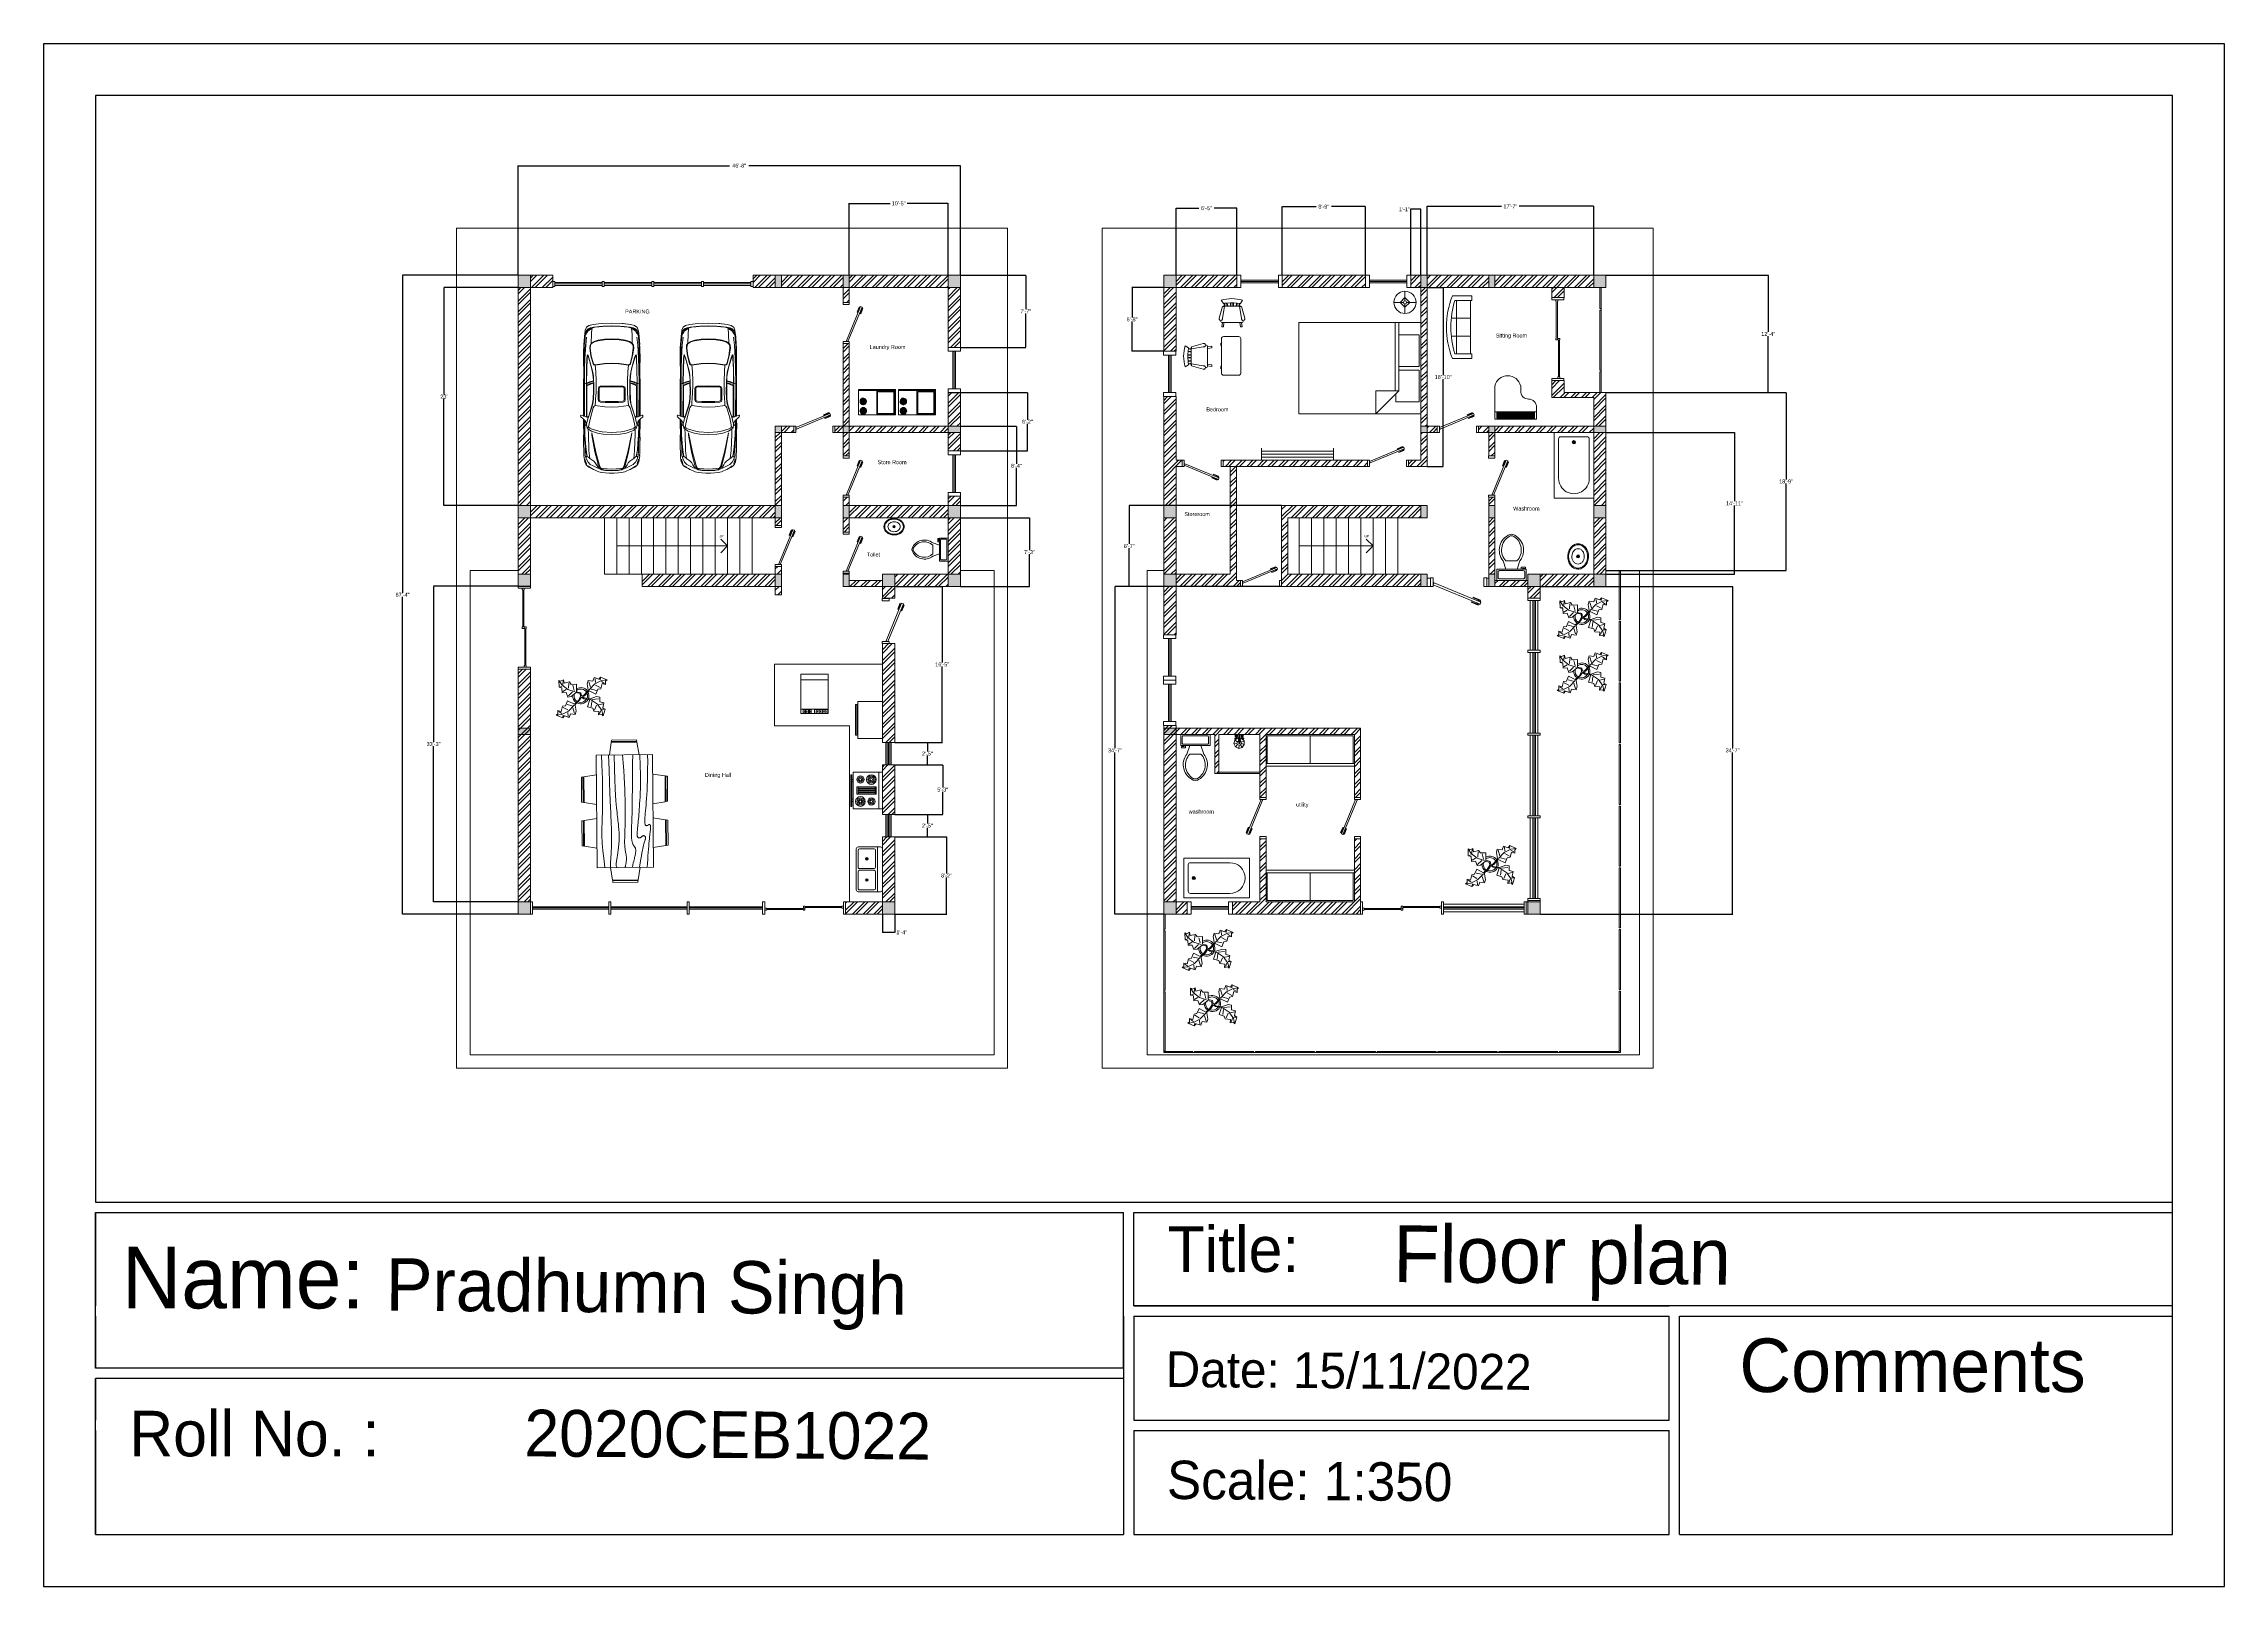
# Model space of a CAD drawing. Header units: millimetres. Extents: x 268 to 10756, y 109 to 4664.
# Drawn here: x 7995 to 10756, y 2712 to 4664 of the extents above; entities that cross this region are included whole.
import ezdxf

# ---------------------------------------------------------------- set-up
doc = ezdxf.new("R2010")
doc.units = ezdxf.units.MM
for name, color, linetype, lineweight in [('collumn', 6, 'Continuous', 9), ('Dimention', 7, 'Continuous', 9), ('doors', 90, 'Continuous', 9), ('glass and window', 131, 'Continuous', 9), ('hatching', 7, 'Continuous', 9), ('plants', 84, 'Continuous', 9), ('stairs', 173, 'Continuous', 9), ('text', 7, 'Continuous', 9), ('utilities', 155, 'Continuous', 9), ('wall', 11, 'Continuous', 9)]:
    doc.layers.add(name, color=color, linetype=linetype, lineweight=lineweight)
doc.layers.add('Frame', color=7, linetype='Continuous')
doc.dimstyles.get("Standard").update_dxf_attribs({"dimtxt": 5, "dimasz": 0.18, "dimexe": 0.18, "dimexo": 0.0625, "dimgap": 0.09, "dimtad": 0, "dimtih": 1, "dimtoh": 1, "dimdec": 0, "dimzin": 0, "dimdsep": 46, "dimlunit": 4, "dimtxsty": 'Standard', "dimcen": 0.09, "dimadec": 1, "dimazin": 0, "dimtfac": 1, "dimtdec": 0, "dimtofl": 0, "dimtmove": 0, "dimatfit": 3, "dimfxl": 1, "dimfrac": 2, "dimtolj": 1, "dimtzin": 0, "dimarcsym": 0})
pattern_1 = [(45, (6545.767, 3432.965), (-6.735192, 6.735192), []), (45, (6550.257, 3432.965), (-6.735192, 6.735192), [])]

# ---------------------------------------------------------------- blocks, each defined once
blk = doc.blocks.new('Plant - Rubber or Philodendron')
at = {"linetype": 'Continuous'}
for p, q in [((-16.2005, 11.4774), (-13.9899, 8.1064)), ((-16.2005, 11.4774), (-14.8639, 10.7964)), ((-16.0159, 6.3329), (-16.2005, 11.4774)), ((-14.0069, 5.8704), (-16.0159, 6.3329)), ((-15.3434, 6.5514), (-13.9984, 6.9884)), ((-14.8639, 10.7964), (-12.6195, 11.8975)), ((-13.5868, 2.2894), (-14.0069, 5.8704)), ((-13.9899, 8.1064), (-9.5434, 4.7185)), ((-10.6784, 2.491), (-13.5868, 2.2894)), ((-13.3174, 8.325), (-13.0735, 11.0065)), ((-13.1329, 3.1804), (-10.6614, 4.727)), ((-12.6195, 11.8975), (-12.1909, 9.4345)), ((-12.1909, 9.4345), (-8.3829, 10.3)), ((-9.5858, -0.8715), (-10.6784, 2.491)), ((-9.5434, 4.7185), (-4.1917, 2.9888)), ((-9.1318, 0.0195), (-5.9793, 2.9025)), ((-8.8369, 9.409), (-9.0894, 5.6095)), ((-8.3829, 10.3), (-7.0549, 8.501)), ((-7.1228, -0.443), (-3.5248, 2.2131)), ((-7.0549, 8.501), (-3.0284, 8.6941)), ((-4.8529, 4.012), (-5.7184, 7.82)), ((-3.5248, 2.2131), (-3.3011, 2.4355)), ((-3.3011, 2.4355), (-0.5306, 1.7947)), ((-3.0284, 8.6941), (-3.0709, 3.1041)), ((-3.0709, 3.1041), (0.0797, 2.3163)), ((-0.5306, 1.7947), (-0.2255, -0.5527)), ((-0.5306, 1.7947), (-0.5306, 1.7947)), ((0.0797, 2.3163), (0.4866, -0.031)), ((0.4866, -0.031), (2.1141, 0.2298)), ((2.1141, 0.2298), (5.4346, 3.9146)), ((6.1032, 3.6844), (2.8262, -0.031)), ((4.6914, 8.8812), (5.3859, 11.2828)), ((4.6914, 8.8812), (5.5014, 4.4831)), ((5.3859, 11.2828), (8.8871, 10.7908)), ((5.4346, 3.9146), (5.5014, 4.4831)), ((5.9878, 10.4842), (7.1971, 6.3869)), ((11.1089, 1.1958), (6.1032, 3.6844)), ((10.3916, 8.7942), (6.2847, 4.4028)), ((7.7005, 4.8881), (11.5025, 3.9967)), ((8.8871, 10.7908), (9.9809, 13.4933)), ((9.9809, 13.4933), (13.3837, 12.301)), ((15.3859, 11.3055), (10.3916, 8.7942)), ((10.5828, 12.6946), (10.8893, 9.7953)), ((14.2977, 6.1031), (10.9934, 7.9956)), ((12.7005, 4.8994), (11.1089, 1.1958)), ((14.8995, 5.3044), (12.7005, 4.8994)), ((13.3837, 12.301), (14.68, 13.9039)), ((14.5816, 13.2037), (14.3848, 11.8033)), ((14.68, 13.9039), (19.3848, 11.8146)), ((15.7909, 9.1065), (14.8995, 5.3044)), ((15.2875, 10.6053), (17.5907, 9.2105)), ((19.3848, 11.8146), (15.3859, 11.3055)), ((18.1925, 8.4119), (15.7909, 9.1065)), ((19.3848, 11.8146), (18.1868, 10.9119)), ((18.1868, 10.9119), (18.1925, 8.4119)), ((-18.008, -14.1781), (-16.8101, -13.2754)), ((-18.008, -14.1781), (-14.0091, -13.669)), ((-13.3032, -16.2674), (-18.008, -14.1781)), ((-16.8157, -10.7754), (-14.4141, -11.4699)), ((-16.8101, -13.2754), (-16.8157, -10.7754)), ((-13.9107, -12.9688), (-16.2139, -11.574)), ((-14.4141, -11.4699), (-13.5228, -7.6679)), ((-14.0091, -13.669), (-9.0148, -11.1577)), ((-13.5228, -7.6679), (-11.3237, -7.2629)), ((-12.0069, -14.6645), (-13.3032, -16.2674)), ((-13.2048, -15.5672), (-13.008, -14.1668)), ((-12.921, -8.4665), (-9.6166, -10.359)), ((-8.6042, -15.8568), (-12.0069, -14.6645)), ((-11.3237, -7.2629), (-9.7321, -3.5593)), ((-6.3237, -7.2516), (-10.1257, -6.3602)), ((-9.7321, -3.5593), (-4.7264, -6.0479)), ((-7.1228, -0.443), (-9.5858, -0.8715)), ((-9.206, -15.0581), (-9.5126, -12.1588)), ((-9.0148, -11.1577), (-4.9047, -6.8122)), ((-7.5103, -13.1543), (-8.6042, -15.8568)), ((-4.0092, -13.6463), (-7.5103, -13.1543)), ((-4.611, -12.8477), (-5.8203, -8.7504)), ((-2.019, -3.6148), (-4.7264, -6.0479)), ((-4.1246, -6.8466), (-4.0579, -6.2781)), ((-3.3146, -11.2447), (-4.1246, -6.8466)), ((-4.0579, -6.2781), (-0.9375, -3.1608)), ((-3.3146, -11.2447), (-4.0092, -13.6463)), ((-2.019, -3.6148), (-0.2255, -0.5527)), ((-0.9375, -3.1608), (0.5883, -0.8135)), ((0.5883, -0.8135), (2.2447, -2.0916)), ((2.8262, -0.031), (1.3003, -0.5527)), ((1.3003, -0.5527), (2.4193, -1.4655)), ((2.2447, -2.0916), (6.7108, -2.6626)), ((2.4193, -1.4655), (6.895, -2.1175)), ((4.943, -7.9659), (6.7108, -2.6626)), ((8.8321, -9.0266), (4.943, -7.9659)), ((11.6605, -0.5413), (6.895, -2.1175)), ((12.3677, -6.1981), (7.219, -2.6772)), ((8.125, -4.0768), (7.7715, -7.9659)), ((8.3544, -2.7453), (13.1973, -2.1704)), ((9.5392, -11.1479), (8.8321, -9.0266)), ((13.4283, -11.5015), (9.5392, -11.1479)), ((10.2463, -10.4408), (11.6605, -6.9053)), ((11.6605, -0.5413), (14.1354, -0.8948)), ((15.5496, -10.7943), (12.3677, -6.1981)), ((13.0748, -13.9763), (13.4283, -11.5015)), ((15.5496, -13.6228), (13.0748, -13.9763)), ((16.2567, -5.8446), (13.4283, -6.5517)), ((14.8425, -10.7943), (13.7819, -13.2692)), ((14.1354, -0.8948), (14.1354, -4.4304)), ((14.1354, -4.4304), (16.9638, -5.1375)), ((16.6103, -14.6834), (15.5496, -10.7943)), ((16.6103, -14.6834), (15.5496, -13.6228)), ((17.3174, -9.7337), (15.9032, -9.7337)), ((16.9638, -5.1375), (16.2567, -8.673)), ((16.2567, -8.673), (18.0245, -9.7337)), ((18.0245, -9.7337), (16.6103, -14.6834))]:
    blk.add_line(p, q, dxfattribs=at)
for centre, radius, start, end in [((0.0308, 0.1664), 6, 178.6147, 235.1169), ((0.0308, 0.1664), 5, 168.1647, 238.6725), ((0, 0), 6.1275, 34.37569, 120.1028), ((-0.0601, -0.2075), 5.2461, 33.82192, 124.9414), ((-0.2664, 0.1682), 5.2775, 338.4094, 20.03007), ((-0.098, 0.1364), 6.1288, 341.2017, 26.09184), ((-0.0234, 0.3825), 6.1492, 242.5812, 331.2714), ((-0.1102, 0.4886), 5.2883, 247.3711, 327.472)]:
    blk.add_arc(centre, radius, start, end, dxfattribs=at)
blk = doc.blocks.new('gate2')
at = {"layer": 'glass and window'}
for p, q in [((1077.2, 107.1), (1077.2, 116.7)), ((1077.2, 116.7), (1078.8, 116.7)), ((1078.8, 107.1), (1077.2, 107.1)), ((1078.8, 116.7), (1078.8, 107.1)), ((1078.8, 111.9), (1080.1, 111.9)), ((1080.1, 110.3), (1078.8, 110.3)), ((1080.1, 111.9), (1080.1, 111.6)), ((1080.1, 111.6), (1108.9, 111.6)), ((1080.1, 110.7), (1080.1, 110.3)), ((1080.1, 110.7), (1108.9, 110.7)), ((1108.9, 111.9), (1110.1, 111.9)), ((1110.1, 113.2), (1138.9, 113.2)), ((1138.9, 112.3), (1110.1, 112.3)), ((1138.9, 113.2), (1138.9, 113.5)), ((1138.9, 113.5), (1140.2, 113.5)), ((1138.9, 111.9), (1138.9, 112.3)), ((1140.2, 111.9), (1138.9, 111.9)), ((1140.2, 107.1), (1140.2, 116.7)), ((1140.2, 116.7), (1141.8, 116.7)), ((1140.2, 113.5), (1140.2, 111.9)), ((1141.8, 107.1), (1140.2, 107.1)), ((1141.8, 116.7), (1141.8, 107.1))]:
    blk.add_line(p, q, dxfattribs=at)
for points in [[(1108.9, 111.6), (1108.9, 113.5), (1110.1, 113.5), (1110.1, 113.2)], [(1110.1, 112.3), (1110.1, 110.3), (1108.9, 110.3), (1108.9, 110.7)]]:
    blk.add_lwpolyline(points, dxfattribs=at)
blk = doc.blocks.new('Sink-double - 36 in top')
for p, q in [((-18, -4), (18, -4)), ((-0.75, -18.5), (-0.75, -6.5)), ((0.75, -6.5), (0.75, -18.5))]:
    blk.add_line(p, q)
for points in [[(-16.5, 0), (16.5, 0)], [(-18, -19.5), (-18, -1.5)], [(-16.5, -18.5), (-16.5, -6.5)], [(-15.5, -5.5), (-1.75, -5.5)], [(1.75, -5.5), (15.5, -5.5)], [(16.5, -6.5), (16.5, -18.5)], [(18, -1.5), (18, -19.5)], [(16.5, -21), (-16.5, -21)], [(-1.75, -19.5), (-15.5, -19.5)], [(15.5, -19.5), (1.75, -19.5)]]:
    blk.add_lwpolyline(points)
for centre, radius in [((-8.5, -12.5), 1), ((-8.5, -12.5), 0.5), ((8.5, -12.5), 1), ((8.5, -12.5), 0.5)]:
    blk.add_circle(centre, radius)
for centre, radius, start, end in [((-16.5, -1.5), 1.5, 90, 180), ((16.5, -1.5), 1.5, 0, 90), ((-15.5, -6.5), 1, 90, 180), ((-1.75, -6.5), 1, 0, 90), ((1.75, -6.5), 1, 90, 180), ((15.5, -6.5), 1, 0, 90), ((-16.5, -19.5), 1.5, 180, 270), ((-15.5, -18.5), 1, 180, 270), ((-1.75, -18.5), 1, 270, 0), ((1.75, -18.5), 1, 180, 270), ((15.5, -18.5), 1, 270, 0), ((16.5, -19.5), 1.5, 270, 0)]:
    blk.add_arc(centre, radius, start, end)
blk = doc.blocks.new('Range-Oven - 30 in top')
for p, q in [((0, -3), (30, -3)), ((12, -6), (18, -6)), ((13, -20), (13, -6)), ((14, -6), (14, -20)), ((15, -20), (15, -6)), ((16, -6), (16, -20)), ((17, -20), (17, -6)), ((6, -24), (6, -25)), ((8, -25), (8, -24)), ((18, -20), (12, -20)), ((22, -25), (22, -24)), ((24, -24), (24, -25))]:
    blk.add_line(p, q)
for points in [[(0, -24), (0, 0), (30, 0), (30, -24)], [(12, -21), (12, -5), (18, -5), (18, -21)], [(2, -26), (2, -25), (28, -25), (28, -26)]]:
    blk.add_lwpolyline(points, close=True)
for centre, radius in [((6, -9), 4), ((6, -9), 3), ((6, -18), 3), ((6, -9), 2), ((6, -18), 2), ((6, -9), 1), ((6, -18), 1), ((24, -18), 4), ((24, -9), 3), ((24, -18), 3), ((24, -9), 2), ((24, -18), 2), ((24, -9), 1), ((24, -18), 1)]:
    blk.add_circle(centre, radius)
blk = doc.blocks.new('Dishwasher')
for p, q in [((24, 30.5), (0, 30.5)), ((16, 32.5), (16.75, 32.5)), ((16.5, 32), (16.2942, 31.7942)), ((16.3156, 33.1843), (16.5, 33)), ((17, 32.75), (17, 33.5)), ((17, 32.25), (17, 31.5)), ((18, 32.5), (17.25, 32.5)), ((17.5, 33), (17.6938, 33.1938)), ((17.7061, 31.7939), (17.5, 32)), ((19, 32.5), (19.75, 32.5)), ((19.5, 32), (19.2942, 31.7942)), ((19.3156, 33.1843), (19.5, 33)), ((20, 32.75), (20, 33.5)), ((20, 32.25), (20, 31.5)), ((21, 32.5), (20.25, 32.5)), ((20.5, 33), (20.6938, 33.1938)), ((20.7061, 31.7939), (20.5, 32)), ((0, 5), (24, 5))]:
    blk.add_line(p, q)
for points in [[(0, 0), (0, 34.5), (24, 34.5), (24, 0)], [(0.5, 31), (0.5, 34), (12, 34), (12, 31)], [(15, 31), (15, 34), (22, 34), (22, 31)]]:
    blk.add_lwpolyline(points, close=True)
for centre, radius in [((2.5, 32.5), 0.75), ((5, 32.5), 0.75), ((7.5, 32.5), 0.75), ((10, 32.5), 0.75), ((17, 32.5), 1), ((20, 32.5), 1)]:
    blk.add_circle(centre, radius)
blk = doc.blocks.new('Wall Cabinet - 18 x 12 in side')
for points in [[(-12, -18), (-12, 0), (0, 0), (0, -18)], [(-13, -16.5), (-13, -1.5), (-12.5, -1.5), (-12.5, -16.5)]]:
    blk.add_lwpolyline(points, close=True)
blk = doc.blocks.new('Dining Set - 36 x 72 in.')
at = {"linetype": 'Continuous'}
for p, q in [((36, 18), (-36, 18)), ((-36, 18), (-36, -18)), ((-22.2343, 26.00059), (-23.4847, 17.99762)), ((-22.2304, 26), (-5.7608, 26)), ((-22, 27.5), (-22.1562, 26.50042)), ((-5.8416, 26.5), (-22.1534, 26.5)), ((-22, 27.5), (-6, 27.5)), ((-5.8437, 26.49966), (-6, 27.5)), ((-4.5152, 17.99762), (-5.7655, 25.99926)), ((5.7657, 26.00059), (4.5153, 17.99762)), ((5.7696, 26), (22.2392, 26)), ((6, 27.5), (5.8438, 26.50042)), ((22.1584, 26.5), (5.8466, 26.5)), ((6, 27.5), (22, 27.5)), ((22.1563, 26.49966), (22, 27.5)), ((23.4848, 17.99762), (22.2345, 25.99926)), ((36, -18), (36, 18)), ((-45.5, 8), (-44.5004, 8.15617)), ((-45.5, 8), (-45.5, -8)), ((-44.5, -8.15843), (-44.5, 8.15338)), ((-44.0006, 8.23428), (-35.9976, 9.48474)), ((-44, 8.23041), (-44, -8.23915)), ((44.0006, 8.23428), (35.9976, 9.48474)), ((44, 8.23041), (44, -8.23915)), ((44.5, -8.15843), (44.5, 8.15338)), ((45.5, 8), (44.5005, 8.15617)), ((45.5, 8), (45.5, -8)), ((-44.4997, -8.15631), (-45.5, -8)), ((-35.9976, -9.48476), (-43.9993, -8.2345)), ((35.9976, -9.48476), (43.9993, -8.2345)), ((44.4997, -8.15631), (45.5, -8)), ((-36, -18), (36, -18)), ((-22.2343, -26.0006), (-23.4847, -17.99762)), ((-22.2304, -26), (-5.7608, -26)), ((-22, -27.5), (-22.1562, -26.50044)), ((-5.8416, -26.5), (-22.1534, -26.5)), ((-22, -27.5), (-6, -27.5)), ((-5.8437, -26.49967), (-6, -27.5)), ((-4.5152, -17.99762), (-5.7655, -25.99928)), ((5.7657, -26.0006), (4.5153, -17.99762)), ((5.7696, -26), (22.2392, -26)), ((6, -27.5), (5.8438, -26.50044)), ((22.1584, -26.5), (5.8466, -26.5)), ((6, -27.5), (22, -27.5)), ((22.1563, -26.49967), (22, -27.5)), ((23.4848, -17.99762), (22.2345, -25.99928))]:
    blk.add_line(p, q, dxfattribs=at)
for points in [[(-36, 15), (-31.1772, 14.97754), (-26.8079, 14.91406), (-22.8538, 14.81543), (-19.276, 14.6875), (-16.0362, 14.53613), (-13.0957, 14.36718), (-10.4159, 14.18652), (-7.9583, 14), (-5.6904, 13.81315), (-3.6035, 13.63021), (-1.6954, 13.45508), (0.0365, 13.29166), (1.5945, 13.14388), (2.9811, 13.01562), (4.1988, 12.9108), (5.25, 12.83333), (6.1393, 12.78613), (6.8802, 12.76823), (7.4883, 12.77767), (7.9792, 12.8125), (8.3685, 12.87077), (8.6719, 12.95052), (8.9049, 13.0498), (9.0833, 13.16666), (9.2205, 13.29899), (9.3216, 13.44401), (9.3895, 13.59879), (9.4271, 13.76041), (9.4373, 13.92594), (9.4232, 14.09245), (9.3875, 14.257), (9.3333, 14.41666), (9.2638, 14.56917), (9.1836, 14.71484), (9.0975, 14.85465), (9.0104, 14.98958), (8.9272, 15.1206), (8.8529, 15.2487), (8.7922, 15.37483), (8.75, 15.5), (8.7305, 15.62467), (8.7344, 15.74739), (8.7617, 15.86621), (8.8125, 15.97916), (8.8867, 16.08431), (8.9844, 16.17968), (9.1055, 16.26334), (9.25, 16.33333), (9.4189, 16.38802), (9.6172, 16.42708), (9.8506, 16.45052), (10.125, 16.45833), (10.4463, 16.45052), (10.8203, 16.42708), (11.2529, 16.38802), (11.75, 16.33333), (12.3184, 16.26318), (12.9694, 16.17838), (13.7151, 16.07991), (14.5677, 15.96875), (15.5395, 15.84586), (16.6426, 15.71224), (17.8893, 15.56884), (19.2917, 15.41666), (20.859, 15.25667), (22.5879, 15.08984), (24.4721, 14.91715), (26.5052, 14.73958), (28.6809, 14.5581), (30.9929, 14.3737), (33.4347, 14.18733), (36, 14)], [(-36, 10), (-28.9766, 10.14274), (-23.1725, 10.20442), (-18.4241, 10.19775), (-14.5677, 10.13541), (-11.4399, 10.03011), (-8.877, 9.89453), (-6.7154, 9.74137), (-4.7917, 9.58333), (-2.9698, 9.43082), (-1.2246, 9.28515), (0.4415, 9.14534), (2.026, 9.01041), (3.5266, 8.87939), (4.9408, 8.7513), (6.266, 8.62516), (7.5, 8.5), (8.6411, 8.37549), (9.6914, 8.2539), (10.6538, 8.13818), (11.5312, 8.03125), (12.3267, 7.93603), (13.043, 7.85547), (13.6831, 7.79248), (14.25, 7.75), (14.7471, 7.7303), (15.1797, 7.73307), (15.5537, 7.75732), (15.875, 7.80208), (16.1494, 7.86637), (16.3828, 7.94922), (16.5811, 8.04964), (16.75, 8.16666), (16.8944, 8.29915), (17.0143, 8.44531), (17.1089, 8.60319), (17.1771, 8.77083), (17.218, 8.94629), (17.2305, 9.1276), (17.2137, 9.31282), (17.1667, 9.5), (17.0895, 9.6875), (16.987, 9.875), (16.8649, 10.0625), (16.7292, 10.25), (16.5856, 10.4375), (16.4401, 10.625), (16.2985, 10.8125), (16.1667, 11), (16.05, 11.18733), (15.9518, 11.3737), (15.8752, 11.5581), (15.8229, 11.73958), (15.798, 11.91715), (15.8034, 12.08984), (15.842, 12.25667), (15.9167, 12.41666), (16.0295, 12.56836), (16.1784, 12.70833), (16.3605, 12.83268), (16.5729, 12.9375), (16.8127, 13.01888), (17.0768, 13.07291), (17.3625, 13.0957), (17.6667, 13.08333), (17.9894, 13.03312), (18.3418, 12.94726), (18.7382, 12.82918), (19.1927, 12.68229), (19.7195, 12.51001), (20.3327, 12.31575), (21.0465, 12.10294), (21.875, 11.875), (22.8357, 11.63354), (23.959, 11.37304), (25.2786, 11.08618), (26.8282, 10.76562), (28.6414, 10.40405), (30.752, 9.99414), (33.1936, 9.52856), (36, 9)], [(-36, 5.5), (-30.7157, 5.3348), (-26.069, 5.20963), (-21.9946, 5.11767), (-18.4271, 5.05208), (-15.3009, 5.00602), (-12.5508, 4.97265), (-10.1112, 4.94515), (-7.9167, 4.91666), (-5.909, 4.88167), (-4.0586, 4.83984), (-2.3429, 4.79215), (-0.7396, 4.73958), (0.7739, 4.6831), (2.22, 4.6237), (3.6213, 4.56233), (5, 4.5), (6.373, 4.43782), (7.7344, 4.3776), (9.0723, 4.32129), (10.375, 4.27083), (11.6309, 4.22819), (12.8281, 4.19531), (13.9551, 4.17415), (15, 4.16666), (15.954, 4.17448), (16.819, 4.19791), (17.6001, 4.23698), (18.3021, 4.29166), (18.9299, 4.36198), (19.4883, 4.44791), (19.9823, 4.54948), (20.4167, 4.66666), (20.7969, 4.79899), (21.1302, 4.94401), (21.4245, 5.09879), (21.6875, 5.26041), (21.9271, 5.42594), (22.1511, 5.59245), (22.3672, 5.757), (22.5834, 5.91666), (22.8065, 6.06868), (23.0404, 6.21093), (23.2879, 6.34147), (23.5521, 6.45833), (23.8358, 6.55957), (24.142, 6.64323), (24.4735, 6.70735), (24.8334, 6.75), (25.2235, 6.76969), (25.642, 6.76692), (26.0858, 6.74267), (26.5521, 6.69791), (27.0379, 6.63362), (27.5404, 6.55078), (28.0565, 6.45036), (28.5834, 6.33333), (29.1242, 6.19987), (29.7071, 6.04687), (30.3661, 5.87044), (31.1354, 5.66666), (32.0493, 5.43164), (33.142, 5.16146), (34.4475, 4.85221), (36, 4.5)], [(-36, -1), (-30.7915, -0.6591), (-26.0195, -0.38216), (-21.6519, -0.16284), (-17.6563, 0.00521), (-14.0005, 0.12833), (-10.6523, 0.21289), (-7.5796, 0.26522), (-4.75, 0.29166), (-2.134, 0.29793), (0.2878, 0.28711), (2.5317, 0.26163), (4.6146, 0.22396), (6.5529, 0.17651), (8.3633, 0.12174), (10.0623, 0.06209), (11.6667, 0), (13.1899, -0.06201), (14.6341, -0.1211), (15.9982, -0.17432), (17.2813, -0.21875), (18.4823, -0.25147), (19.6003, -0.26953), (20.6343, -0.27002), (21.5834, -0.25), (22.4481, -0.20768), (23.2357, -0.14584), (23.9549, -0.06836), (24.6146, 0.02083), (25.2235, 0.11784), (25.7904, 0.21875), (26.3241, 0.31966), (26.8334, 0.41666), (27.3265, 0.50618), (27.8099, 0.58593), (28.2894, 0.65397), (28.7709, 0.70833), (29.2601, 0.74707), (29.763, 0.76823), (30.2855, 0.76985), (30.8334, 0.75), (31.4088, 0.70784), (31.9994, 0.64713), (32.589, 0.57275), (33.1615, 0.48958), (33.7008, 0.4025), (34.1908, 0.3164), (34.6153, 0.23616), (34.9584, 0.16666), (35.2099, 0.11165), (35.3848, 0.07031), (35.504, 0.04069), (35.5886, 0.02083), (35.6594, 0.00879), (35.7377, 0.0026), (35.8442, 0.00032), (36, 0)], [(-36, -6.5), (-27.1843, -6.31267), (-20.084, -6.1263), (-14.469, -5.9419), (-10.1094, -5.76042), (-6.7752, -5.58285), (-4.2363, -5.41016), (-2.2629, -5.24333), (-0.625, -5.08334), (0.8708, -4.93099), (2.2715, -4.78646), (3.5872, -4.64974), (4.8281, -4.52084), (6.0046, -4.39974), (7.127, -4.28646), (8.2053, -4.18099), (9.25, -4.08334), (10.2705, -3.99382), (11.2734, -3.91407), (12.2647, -3.84603), (13.25, -3.79167), (14.2354, -3.75293), (15.2266, -3.73177), (16.2295, -3.73015), (17.25, -3.75), (18.2912, -3.79248), (19.3451, -3.85547), (20.4009, -3.93604), (21.4479, -4.03125), (22.4754, -4.13819), (23.4727, -4.25391), (24.4289, -4.37549), (25.3334, -4.5), (26.1785, -4.62492), (26.9694, -4.74935), (27.7145, -4.87281), (28.4219, -4.99479), (29.1, -5.11483), (29.7572, -5.23242), (30.4016, -5.34709), (31.0417, -5.45834), (31.6837, -5.56437), (32.3262, -5.65821), (32.9658, -5.73153), (33.599, -5.77604), (34.2224, -5.78345), (34.8327, -5.74545), (35.4264, -5.65373), (36, -5.5)], [(-36, -10), (-26.4022, -9.81299), (-18.4675, -9.62891), (-11.9839, -9.45069), (-6.7396, -9.28125), (-2.5226, -9.12354), (0.8789, -8.98047), (3.6769, -8.85498), (6.0833, -8.75), (8.2767, -8.66765), (10.3021, -8.60677), (12.1712, -8.56543), (13.8958, -8.54167), (15.4876, -8.53353), (16.9583, -8.53907), (18.3197, -8.55632), (19.5834, -8.58334), (20.7616, -8.61841), (21.8685, -8.66081), (22.9188, -8.71004), (23.9271, -8.76563), (24.9081, -8.82707), (25.8763, -8.89388), (26.8465, -8.96558), (27.8334, -9.04167), (28.8474, -9.12118), (29.8828, -9.20117), (30.93, -9.27824), (31.9792, -9.34896), (33.0205, -9.40991), (34.0443, -9.45768), (35.0407, -9.48885), (36, -9.5)], [(-36, -14.5), (-30.0881, -14.33513), (-25.0332, -14.21224), (-20.7312, -14.12647), (-17.0781, -14.07292), (-13.97, -14.04671), (-11.3027, -14.04297), (-8.9724, -14.05681), (-6.875, -14.08334), (-4.9224, -14.11833), (-3.0905, -14.16016), (-1.3709, -14.20785), (0.2448, -14.26042), (1.7647, -14.3169), (3.1973, -14.3763), (4.5507, -14.43767), (5.8333, -14.5), (7.0554, -14.5621), (8.235, -14.62175), (9.3922, -14.67652), (10.5469, -14.72396), (11.7192, -14.76164), (12.929, -14.78711), (14.1965, -14.79794), (15.5417, -14.79167), (16.9933, -14.76424), (18.6152, -14.70508), (20.4804, -14.60197), (22.6615, -14.44271), (25.2312, -14.21509), (28.2624, -13.9069), (31.8277, -13.50594), (36, -13)]]:
    blk.add_lwpolyline(points, dxfattribs=at)
blk = doc.blocks.new('car')
for p, q in [((19.674, 0.603), (19.693, 0.753)), ((19.694, 0.756), (19.676, 0.585)), ((19.69, 0.58), (19.705, 0.687)), ((19.693, 0.753), (19.694, 0.756)), ((19.696, 0.772), (19.694, 0.756)), ((19.729, 0.858), (19.696, 0.772)), ((19.705, 0.687), (19.726, 0.768)), ((19.716, 0.68), (19.714, 0.659)), ((19.714, 0.659), (19.717, 0.658)), ((19.736, 0.763), (19.716, 0.68)), ((19.717, 0.658), (19.734, 0.691)), ((19.726, 0.768), (19.773, 0.814)), ((19.729, 0.858), (19.73, 0.86)), ((19.73, 0.86), (19.729, 0.858)), ((19.732, 0.864), (19.73, 0.86)), ((19.73, 0.86), (19.73, 0.86)), ((19.8, 0.906), (19.732, 0.864)), ((19.801, 0.904), (19.732, 0.864)), ((19.734, 0.691), (19.751, 0.723)), ((19.779, 0.809), (19.736, 0.763)), ((19.751, 0.723), (19.764, 0.75)), ((19.764, 0.75), (19.793, 0.791)), ((19.808, 0.78), (19.764, 0.75)), ((19.773, 0.814), (19.831, 0.837)), ((19.83, 0.832), (19.779, 0.809)), ((19.793, 0.791), (19.841, 0.819)), ((19.8, 0.906), (19.915, 0.936)), ((19.915, 0.936), (19.801, 0.904)), ((19.844, 0.802), (19.808, 0.78)), ((19.924, 0.854), (19.83, 0.832)), ((19.831, 0.837), (19.932, 0.86)), ((19.885, 0.836), (19.841, 0.819)), ((19.844, 0.802), (19.883, 0.823)), ((19.87, 0.66), (19.864, 0.413)), ((19.883, 0.823), (19.87, 0.66)), ((19.885, 0.836), (19.883, 0.823)), ((19.885, 0.836), (19.901, 0.84)), ((19.901, 0.84), (19.974, 0.859)), ((19.91, 0.849), (19.901, 0.84)), ((19.974, 0.859), (19.91, 0.849)), ((19.924, 0.854), (19.91, 0.849)), ((19.915, 0.936), (20.141, 0.963)), ((20.141, 0.961), (19.915, 0.936)), ((19.932, 0.86), (19.924, 0.854)), ((20.09, 0.878), (19.932, 0.86)), ((19.974, 0.859), (20.088, 0.873)), ((20.088, 0.873), (20.179, 0.88)), ((20.213, 0.886), (20.09, 0.878)), ((20.141, 0.963), (20.436, 0.973)), ((20.436, 0.973), (20.141, 0.961)), ((20.179, 0.88), (20.238, 0.885)), ((20.179, 0.88), (20.198, 0.883)), ((20.198, 0.883), (20.223, 0.885)), ((20.436, 0.892), (20.213, 0.886)), ((20.223, 0.885), (20.238, 0.885)), ((20.238, 0.885), (20.256, 0.887)), ((20.256, 0.887), (20.436, 0.891)), ((20.73, 0.963), (20.436, 0.973)), ((20.436, 0.973), (20.73, 0.961)), ((20.436, 0.892), (20.658, 0.886)), ((20.616, 0.887), (20.436, 0.891)), ((20.633, 0.885), (20.616, 0.887)), ((20.648, 0.885), (20.633, 0.885)), ((20.693, 0.88), (20.633, 0.885)), ((20.674, 0.883), (20.648, 0.885)), ((20.658, 0.886), (20.781, 0.878)), ((20.693, 0.88), (20.674, 0.883)), ((20.783, 0.873), (20.693, 0.88)), ((20.758, 0.959), (20.73, 0.963)), ((20.73, 0.961), (20.957, 0.936)), ((20.957, 0.936), (20.758, 0.959)), ((20.758, 0.877), (20.758, 0.877)), ((20.781, 0.878), (20.939, 0.86)), ((20.897, 0.859), (20.783, 0.873)), ((20.897, 0.859), (20.961, 0.849)), ((20.971, 0.84), (20.897, 0.859)), ((20.939, 0.86), (20.947, 0.854)), ((21.04, 0.837), (20.939, 0.86)), ((20.947, 0.854), (21.041, 0.832)), ((20.947, 0.854), (20.961, 0.849)), ((21.071, 0.906), (20.957, 0.936)), ((20.957, 0.936), (21.07, 0.904)), ((20.961, 0.849), (20.971, 0.84)), ((20.986, 0.836), (20.971, 0.84)), ((20.986, 0.836), (20.988, 0.823)), ((20.986, 0.836), (21.03, 0.819)), ((21.027, 0.802), (20.988, 0.823)), ((20.988, 0.823), (21.001, 0.66)), ((21.001, 0.66), (21.007, 0.413)), ((21.027, 0.802), (21.063, 0.78)), ((21.078, 0.791), (21.03, 0.819)), ((21.098, 0.814), (21.04, 0.837)), ((21.041, 0.832), (21.093, 0.809)), ((21.063, 0.78), (21.108, 0.75)), ((21.07, 0.904), (21.139, 0.864)), ((21.071, 0.906), (21.139, 0.864)), ((21.108, 0.75), (21.078, 0.791)), ((21.093, 0.809), (21.136, 0.763)), ((21.145, 0.768), (21.098, 0.814)), ((21.12, 0.723), (21.108, 0.75)), ((21.137, 0.691), (21.12, 0.723)), ((21.136, 0.763), (21.155, 0.68)), ((21.154, 0.658), (21.137, 0.691)), ((21.139, 0.864), (21.141, 0.86)), ((21.142, 0.858), (21.141, 0.86)), ((21.141, 0.86), (21.141, 0.86)), ((21.141, 0.86), (21.142, 0.858)), ((21.142, 0.858), (21.175, 0.772)), ((21.167, 0.687), (21.145, 0.768)), ((21.157, 0.659), (21.154, 0.658)), ((21.155, 0.68), (21.157, 0.659)), ((21.182, 0.58), (21.167, 0.687)), ((21.175, 0.772), (21.177, 0.756)), ((21.178, 0.753), (21.177, 0.756)), ((21.177, 0.756), (21.196, 0.585)), ((21.197, 0.603), (21.178, 0.753)), ((19.647, 0.086), (19.648, 0.165)), ((19.647, -0.005), (19.647, 0.086)), ((19.648, 0.165), (19.65, 0.234)), ((19.65, 0.234), (19.652, 0.291)), ((19.659, 0.372), (19.652, 0.291)), ((19.656, 0.373), (19.674, 0.603)), ((19.659, 0.372), (19.656, 0.373)), ((19.676, 0.585), (19.659, 0.372)), ((19.665, -0.012), (19.67, 0.1)), ((19.668, 0.339), (19.69, 0.58)), ((19.674, 0.295), (19.668, 0.339)), ((19.67, 0.1), (19.673, 0.211)), ((19.673, 0.211), (19.674, 0.295)), ((19.684, -0.016), (19.706, 0.354)), ((19.708, 0.355), (19.688, -0.015)), ((19.732, 0.581), (19.706, 0.354)), ((19.708, 0.355), (19.732, 0.581)), ((19.749, 0.056), (19.742, -0.019)), ((19.759, 0.085), (19.749, 0.056)), ((19.755, 0.046), (19.75, -0.021)), ((19.762, 0.058), (19.755, 0.046)), ((19.773, 0.076), (19.759, 0.085)), ((19.772, 0.058), (19.762, 0.058)), ((19.795, -0.006), (19.772, 0.058)), ((19.797, 0.001), (19.773, 0.076)), ((19.865, -0.227), (19.797, 0.001)), ((19.828, 0.357), (19.821, 0.277)), ((19.821, 0.277), (19.855, 0.057)), ((19.864, 0.413), (19.828, 0.357)), ((19.84, 0.348), (19.835, 0.28)), ((19.835, 0.28), (19.865, 0.063)), ((19.874, 0.402), (19.84, 0.348)), ((19.855, 0.057), (19.912, -0.167)), ((19.864, 0.413), (19.944, 0.463)), ((19.865, 0.063), (19.923, -0.16)), ((19.948, 0.449), (19.874, 0.402)), ((20.053, 0.495), (19.944, 0.463)), ((19.948, 0.449), (20.052, 0.481)), ((20.052, 0.481), (20.231, 0.505)), ((20.232, 0.523), (20.053, 0.495)), ((20.231, 0.505), (20.436, 0.515)), ((20.436, 0.535), (20.232, 0.523)), ((20.436, 0.535), (20.639, 0.523)), ((20.64, 0.505), (20.436, 0.515)), ((20.639, 0.523), (20.818, 0.495)), ((20.819, 0.481), (20.64, 0.505)), ((20.818, 0.495), (20.928, 0.463)), ((20.923, 0.449), (20.819, 0.481)), ((20.923, 0.449), (20.997, 0.402)), ((21.007, 0.413), (20.928, 0.463)), ((21.006, 0.063), (20.948, -0.16)), ((21.017, 0.057), (20.959, -0.167)), ((20.997, 0.402), (21.032, 0.348)), ((21.036, 0.28), (21.006, 0.063)), ((21.006, -0.227), (21.074, 0.001)), ((21.007, 0.413), (21.043, 0.357)), ((21.05, 0.277), (21.017, 0.057)), ((21.032, 0.348), (21.036, 0.28)), ((21.043, 0.357), (21.05, 0.277)), ((21.074, 0.001), (21.098, 0.076)), ((21.077, -0.006), (21.099, 0.058)), ((21.098, 0.076), (21.112, 0.085)), ((21.099, 0.058), (21.109, 0.058)), ((21.109, 0.058), (21.116, 0.046)), ((21.112, 0.085), (21.123, 0.056)), ((21.116, 0.046), (21.122, -0.021)), ((21.123, 0.056), (21.129, -0.019)), ((21.163, 0.355), (21.139, 0.581)), ((21.139, 0.581), (21.166, 0.354)), ((21.163, 0.355), (21.183, -0.015)), ((21.187, -0.016), (21.166, 0.354)), ((21.203, 0.339), (21.182, 0.58)), ((21.196, 0.585), (21.213, 0.372)), ((21.215, 0.373), (21.197, 0.603)), ((21.197, 0.295), (21.203, 0.339)), ((21.198, 0.211), (21.197, 0.295)), ((21.201, 0.1), (21.198, 0.211)), ((21.206, -0.012), (21.201, 0.1)), ((21.213, 0.372), (21.215, 0.373)), ((21.213, 0.372), (21.219, 0.291)), ((21.221, 0.234), (21.219, 0.291)), ((21.223, 0.165), (21.221, 0.234)), ((21.224, 0.086), (21.223, 0.165)), ((21.224, -0.005), (21.224, 0.086)), ((19.647, -0.006), (19.647, -0.005)), ((19.647, -0.007), (19.647, -0.006)), ((19.647, -0.007), (19.647, -0.095)), ((19.647, -0.095), (19.648, -0.16)), ((19.647, -0.706), (19.653, -0.45)), ((19.648, -0.16), (19.65, -0.205)), ((19.65, -0.205), (19.655, -0.273)), ((19.651, -0.702), (19.653, -0.45)), ((19.653, -0.45), (19.654, -0.301)), ((19.655, -0.273), (19.654, -0.301)), ((19.655, -0.272), (19.657, -0.21)), ((19.655, -0.272), (19.655, -0.258)), ((19.655, -0.272), (19.655, -0.273)), ((19.657, -0.21), (19.659, -0.124)), ((19.659, -0.124), (19.665, -0.012)), ((19.675, -0.296), (19.67, -0.703)), ((19.673, -0.705), (19.677, -0.298)), ((19.684, -0.016), (19.675, -0.296)), ((19.677, -0.298), (19.688, -0.015)), ((19.733, -0.303), (19.726, -0.719)), ((19.738, -0.31), (19.73, -0.699)), ((19.742, -0.019), (19.733, -0.303)), ((19.75, -0.021), (19.738, -0.31)), ((19.795, -0.006), (19.862, -0.235)), ((19.862, -0.235), (19.9, -0.402)), ((19.907, -0.398), (19.865, -0.227)), ((19.916, -0.523), (19.9, -0.402)), ((19.922, -0.52), (19.907, -0.398)), ((19.912, -0.167), (19.936, -0.196)), ((19.923, -0.635), (19.916, -0.523)), ((19.93, -0.646), (19.922, -0.52)), ((19.923, -0.16), (19.943, -0.184)), ((19.936, -0.196), (19.974, -0.204)), ((19.943, -0.184), (19.972, -0.189)), ((19.972, -0.189), (20.233, -0.151)), ((19.974, -0.204), (19.972, -0.189)), ((19.974, -0.204), (20.234, -0.166)), ((19.988, -0.377), (19.974, -0.204)), ((19.999, -0.648), (19.988, -0.377)), ((20.233, -0.151), (20.436, -0.143)), ((20.234, -0.166), (20.436, -0.158)), ((20.638, -0.151), (20.436, -0.143)), ((20.637, -0.166), (20.436, -0.158)), ((20.898, -0.204), (20.637, -0.166)), ((20.899, -0.189), (20.638, -0.151)), ((20.872, -0.648), (20.884, -0.377)), ((20.884, -0.377), (20.898, -0.204)), ((20.898, -0.204), (20.899, -0.189)), ((20.935, -0.196), (20.898, -0.204)), ((20.929, -0.184), (20.899, -0.189)), ((20.948, -0.16), (20.929, -0.184)), ((20.959, -0.167), (20.935, -0.196)), ((20.941, -0.646), (20.949, -0.52)), ((20.948, -0.635), (20.955, -0.523)), ((20.949, -0.52), (20.964, -0.398)), ((20.955, -0.523), (20.971, -0.402)), ((20.964, -0.398), (21.006, -0.227)), ((21.009, -0.235), (20.971, -0.402)), ((21.077, -0.006), (21.009, -0.235)), ((21.122, -0.021), (21.133, -0.31)), ((21.129, -0.019), (21.138, -0.303)), ((21.133, -0.31), (21.141, -0.699)), ((21.138, -0.303), (21.145, -0.719)), ((21.194, -0.298), (21.183, -0.015)), ((21.187, -0.016), (21.197, -0.296)), ((21.198, -0.705), (21.194, -0.298)), ((21.197, -0.296), (21.201, -0.703)), ((21.212, -0.124), (21.206, -0.012)), ((21.214, -0.21), (21.212, -0.124)), ((21.216, -0.272), (21.214, -0.21)), ((21.221, -0.205), (21.216, -0.273)), ((21.216, -0.272), (21.216, -0.258)), ((21.216, -0.272), (21.216, -0.273)), ((21.216, -0.273), (21.217, -0.301)), ((21.218, -0.45), (21.217, -0.301)), ((21.224, -0.706), (21.218, -0.45)), ((21.22, -0.702), (21.218, -0.45)), ((21.223, -0.16), (21.221, -0.205)), ((21.224, -0.095), (21.223, -0.16)), ((21.224, -0.006), (21.224, -0.005)), ((21.224, -0.007), (21.224, -0.006)), ((21.224, -0.007), (21.224, -0.095)), ((19.651, -0.705), (19.647, -0.706)), ((19.647, -1.618), (19.647, -0.706)), ((19.652, -0.698), (19.651, -0.704)), ((19.651, -0.704), (19.651, -0.702)), ((19.651, -0.705), (19.651, -0.704)), ((19.652, -0.836), (19.651, -0.705)), ((19.651, -0.84), (19.652, -0.836)), ((19.652, -0.893), (19.651, -0.84)), ((19.67, -0.703), (19.652, -0.698)), ((19.652, -0.836), (19.662, -0.797)), ((19.655, -1.62), (19.652, -0.893)), ((19.652, -0.915), (19.652, -0.893)), ((19.663, -0.951), (19.652, -0.915)), ((19.662, -0.794), (19.664, -0.789)), ((19.662, -0.797), (19.664, -0.789)), ((19.662, -0.797), (19.662, -0.794)), ((19.664, -0.955), (19.663, -0.951)), ((19.666, -0.96), (19.663, -0.951)), ((19.664, -0.789), (19.667, -0.797)), ((19.666, -0.96), (19.664, -0.955)), ((19.666, -0.96), (19.667, -0.957)), ((19.669, -0.838), (19.667, -0.797)), ((19.667, -0.957), (19.669, -0.937)), ((19.669, -0.906), (19.669, -0.838)), ((19.669, -0.937), (19.669, -0.906)), ((19.67, -0.703), (19.676, -1.627)), ((19.673, -0.705), (19.67, -0.703)), ((19.706, -0.716), (19.673, -0.705)), ((19.673, -0.705), (19.679, -1.628)), ((19.673, -0.705), (19.673, -0.705)), ((19.726, -0.719), (19.706, -0.716)), ((19.81, -0.682), (19.726, -0.719)), ((19.726, -0.719), (19.728, -0.763)), ((19.728, -0.763), (19.727, -1.642)), ((19.815, -0.722), (19.728, -0.763)), ((19.73, -0.699), (19.813, -0.666)), ((19.744, -0.776), (19.742, -1.646)), ((19.825, -0.739), (19.744, -0.776)), ((19.93, -0.646), (19.81, -0.682)), ((19.813, -0.666), (19.923, -0.635)), ((19.931, -0.685), (19.815, -0.722)), ((19.921, -0.705), (19.825, -0.739)), ((19.9, -1.274), (19.917, -1.137)), ((19.907, -1.284), (19.927, -1.143)), ((19.917, -1.137), (19.924, -0.927)), ((19.924, -0.927), (19.921, -0.705)), ((19.927, -1.143), (19.935, -0.926)), ((19.931, -0.685), (19.93, -0.646)), ((19.935, -0.926), (19.931, -0.685)), ((19.986, -1.151), (19.978, -1.226)), ((19.996, -0.957), (19.986, -1.151)), ((19.997, -0.784), (19.996, -0.957)), ((19.999, -0.648), (19.997, -0.784)), ((20.061, -0.851), (20.06, -0.989)), ((20.06, -0.989), (20.06, -1.16)), ((20.06, -1.16), (20.074, -1.21)), ((20.075, -0.809), (20.061, -0.851)), ((20.074, -1.21), (20.117, -1.23)), ((20.115, -0.784), (20.075, -0.809)), ((20.095, -0.823), (20.085, -0.857)), ((20.085, -1.154), (20.085, -0.857)), ((20.085, -1.154), (20.096, -1.193)), ((20.127, -0.805), (20.095, -0.823)), ((20.096, -1.193), (20.131, -1.208)), ((20.252, -0.782), (20.115, -0.784)), ((20.256, -0.803), (20.127, -0.805)), ((20.131, -1.208), (20.257, -1.215)), ((20.436, -0.781), (20.252, -0.782)), ((20.256, -0.803), (20.616, -0.803)), ((20.257, -1.215), (20.436, -1.217)), ((20.436, -0.781), (20.619, -0.782)), ((20.615, -1.215), (20.436, -1.217)), ((20.74, -1.208), (20.615, -1.215)), ((20.616, -0.803), (20.744, -0.805)), ((20.619, -0.782), (20.756, -0.784)), ((20.775, -1.193), (20.74, -1.208)), ((20.744, -0.805), (20.776, -0.823)), ((20.797, -1.21), (20.754, -1.23)), ((20.756, -0.784), (20.796, -0.809)), ((20.786, -1.154), (20.775, -1.193)), ((20.776, -0.823), (20.786, -0.857)), ((20.786, -1.154), (20.786, -0.857)), ((20.796, -0.809), (20.81, -0.851)), ((20.811, -1.16), (20.797, -1.21)), ((20.81, -0.851), (20.811, -0.989)), ((20.811, -0.989), (20.811, -1.16)), ((20.872, -0.648), (20.874, -0.784)), ((20.874, -0.784), (20.875, -0.957)), ((20.875, -0.957), (20.885, -1.151)), ((20.885, -1.151), (20.893, -1.226)), ((20.936, -0.926), (20.94, -0.685)), ((20.944, -1.143), (20.936, -0.926)), ((20.94, -0.685), (20.941, -0.646)), ((20.94, -0.685), (21.056, -0.722)), ((20.941, -0.646), (21.062, -0.682)), ((20.964, -1.284), (20.944, -1.143)), ((20.947, -0.927), (20.95, -0.705)), ((20.954, -1.137), (20.947, -0.927)), ((21.058, -0.666), (20.948, -0.635)), ((20.95, -0.705), (21.047, -0.739)), ((20.972, -1.274), (20.954, -1.137)), ((21.047, -0.739), (21.127, -0.776)), ((21.056, -0.722), (21.143, -0.763)), ((21.141, -0.699), (21.058, -0.666)), ((21.062, -0.682), (21.145, -0.719)), ((21.127, -0.776), (21.129, -1.646)), ((21.145, -0.719), (21.143, -0.763)), ((21.143, -0.763), (21.144, -1.642)), ((21.145, -0.719), (21.166, -0.716)), ((21.166, -0.716), (21.198, -0.705)), ((21.198, -0.705), (21.192, -1.628)), ((21.201, -0.703), (21.195, -1.627)), ((21.198, -0.705), (21.201, -0.703)), ((21.198, -0.705), (21.198, -0.705)), ((21.201, -0.703), (21.219, -0.698)), ((21.202, -0.838), (21.204, -0.797)), ((21.202, -0.906), (21.202, -0.838)), ((21.203, -0.937), (21.202, -0.906)), ((21.204, -0.957), (21.203, -0.937)), ((21.207, -0.789), (21.204, -0.797)), ((21.205, -0.96), (21.204, -0.957)), ((21.205, -0.96), (21.208, -0.951)), ((21.205, -0.96), (21.208, -0.955)), ((21.209, -0.794), (21.207, -0.789)), ((21.209, -0.797), (21.207, -0.789)), ((21.208, -0.951), (21.219, -0.915)), ((21.208, -0.955), (21.208, -0.951)), ((21.209, -0.797), (21.209, -0.794)), ((21.219, -0.836), (21.209, -0.797)), ((21.216, -1.62), (21.219, -0.893)), ((21.219, -0.698), (21.22, -0.704)), ((21.219, -0.836), (21.22, -0.705)), ((21.22, -0.84), (21.219, -0.836)), ((21.219, -0.893), (21.22, -0.84)), ((21.219, -0.915), (21.219, -0.893)), ((21.22, -0.704), (21.22, -0.702)), ((21.22, -0.705), (21.22, -0.704)), ((21.22, -0.705), (21.224, -0.706)), ((21.224, -1.618), (21.224, -0.706)), ((19.569, -1.591), (19.564, -1.61)), ((19.573, -1.64), (19.564, -1.61)), ((19.569, -1.591), (19.584, -1.597)), ((19.634, -1.699), (19.573, -1.64)), ((19.584, -1.597), (19.605, -1.604)), ((19.605, -1.604), (19.647, -1.618)), ((19.647, -1.71), (19.634, -1.699)), ((19.646, -1.917), (19.647, -1.71)), ((19.647, -1.618), (19.651, -1.619)), ((19.655, -1.718), (19.647, -1.71)), ((19.651, -1.619), (19.655, -1.62)), ((19.655, -1.62), (19.676, -1.627)), ((19.656, -1.916), (19.655, -1.718)), ((19.677, -1.738), (19.655, -1.718)), ((19.676, -1.627), (19.679, -1.628)), ((19.677, -1.738), (19.678, -1.9)), ((19.68, -1.74), (19.677, -1.738)), ((19.679, -1.628), (19.71, -1.638)), ((19.68, -1.74), (19.681, -1.897)), ((19.703, -1.761), (19.68, -1.74)), ((19.731, -1.846), (19.703, -1.761)), ((19.727, -1.642), (19.71, -1.638)), ((19.742, -1.646), (19.727, -1.642)), ((19.734, -1.839), (19.771, -1.7)), ((19.753, -1.649), (19.742, -1.646)), ((19.767, -1.644), (19.753, -1.649)), ((19.77, -1.654), (19.753, -1.649)), ((19.767, -1.644), (19.792, -1.627)), ((19.787, -1.637), (19.767, -1.644)), ((19.77, -1.654), (19.785, -1.648)), ((19.771, -1.7), (19.785, -1.648)), ((19.785, -1.648), (19.88, -1.375)), ((19.785, -1.648), (19.792, -1.627)), ((19.84, -1.667), (19.786, -1.925)), ((19.792, -1.627), (19.873, -1.364)), ((19.919, -1.394), (19.84, -1.667)), ((19.873, -1.364), (19.9, -1.274)), ((19.88, -1.375), (19.907, -1.284)), ((19.946, -1.344), (19.919, -1.394)), ((19.974, -1.33), (19.946, -1.344)), ((19.978, -1.226), (19.972, -1.31)), ((19.972, -1.31), (19.974, -1.33)), ((20.246, -1.367), (19.974, -1.33)), ((20.117, -1.23), (20.252, -1.238)), ((20.436, -1.376), (20.246, -1.367)), ((20.252, -1.238), (20.436, -1.241)), ((20.619, -1.238), (20.436, -1.241)), ((20.436, -1.376), (20.625, -1.367)), ((20.754, -1.23), (20.619, -1.238)), ((20.625, -1.367), (20.898, -1.33)), ((20.893, -1.226), (20.899, -1.31)), ((20.899, -1.31), (20.898, -1.33)), ((20.898, -1.33), (20.925, -1.344)), ((20.925, -1.344), (20.952, -1.394)), ((20.952, -1.394), (21.031, -1.667)), ((20.991, -1.375), (20.964, -1.284)), ((20.998, -1.364), (20.972, -1.274)), ((21.086, -1.648), (20.991, -1.375)), ((21.079, -1.627), (20.998, -1.364)), ((21.031, -1.667), (21.085, -1.925)), ((21.104, -1.644), (21.079, -1.627)), ((21.086, -1.648), (21.079, -1.627)), ((21.084, -1.637), (21.104, -1.644)), ((21.101, -1.654), (21.086, -1.648)), ((21.1, -1.7), (21.086, -1.648)), ((21.137, -1.839), (21.1, -1.7)), ((21.101, -1.654), (21.118, -1.649)), ((21.104, -1.644), (21.118, -1.649)), ((21.118, -1.649), (21.129, -1.646)), ((21.129, -1.646), (21.144, -1.642)), ((21.14, -1.846), (21.168, -1.761)), ((21.144, -1.642), (21.161, -1.638)), ((21.192, -1.628), (21.161, -1.638)), ((21.168, -1.761), (21.191, -1.74)), ((21.191, -1.74), (21.19, -1.897)), ((21.191, -1.74), (21.194, -1.738)), ((21.195, -1.627), (21.192, -1.628)), ((21.194, -1.738), (21.193, -1.9)), ((21.194, -1.738), (21.216, -1.718)), ((21.216, -1.62), (21.195, -1.627)), ((21.215, -1.916), (21.216, -1.718)), ((21.22, -1.619), (21.216, -1.62)), ((21.216, -1.718), (21.224, -1.71)), ((21.224, -1.618), (21.22, -1.619)), ((21.266, -1.604), (21.224, -1.618)), ((21.224, -1.71), (21.237, -1.699)), ((21.225, -1.917), (21.224, -1.71)), ((21.237, -1.699), (21.298, -1.64)), ((21.287, -1.597), (21.266, -1.604)), ((21.302, -1.591), (21.287, -1.597)), ((21.298, -1.64), (21.307, -1.61)), ((21.302, -1.591), (21.307, -1.61)), ((19.646, -1.917), (19.656, -1.916)), ((19.646, -1.917), (19.654, -2.05)), ((19.647, -2.239), (19.649, -2.174)), ((19.647, -2.239), (19.649, -2.384)), ((19.649, -2.174), (19.653, -2.096)), ((19.65, -2.465), (19.649, -2.384)), ((19.653, -2.096), (19.657, -2.051)), ((19.655, -1.972), (19.654, -2.027)), ((19.654, -2.038), (19.655, -2.025)), ((19.654, -2.038), (19.654, -2.027)), ((19.655, -2.051), (19.654, -2.038)), ((19.655, -2.051), (19.654, -2.05)), ((19.656, -1.916), (19.655, -1.972)), ((19.655, -2.025), (19.655, -1.972)), ((19.656, -1.916), (19.659, -1.915)), ((19.656, -1.916), (19.657, -1.972)), ((19.657, -2.025), (19.657, -1.972)), ((19.657, -1.972), (19.658, -2.027)), ((19.657, -2.038), (19.657, -2.025)), ((19.657, -2.038), (19.658, -2.027)), ((19.657, -2.051), (19.657, -2.038)), ((19.657, -2.051), (19.66, -2.124)), ((19.659, -1.915), (19.678, -1.9)), ((19.66, -2.124), (19.668, -2.195)), ((19.668, -2.195), (19.677, -2.285)), ((19.67, -1.986), (19.671, -1.982)), ((19.67, -1.992), (19.67, -1.986)), ((19.671, -1.998), (19.67, -1.992)), ((19.671, -1.982), (19.672, -1.98)), ((19.672, -2.002), (19.671, -1.998)), ((19.672, -1.981), (19.673, -1.98)), ((19.672, -1.981), (19.673, -1.98)), ((19.673, -1.98), (19.672, -1.98)), ((19.673, -2.003), (19.672, -2.002)), ((19.674, -1.98), (19.673, -1.98)), ((19.673, -1.98), (19.673, -1.981)), ((19.673, -1.98), (19.673, -1.98)), ((19.673, -1.98), (19.673, -1.981)), ((19.673, -1.98), (19.673, -1.98)), ((19.673, -1.982), (19.673, -1.981)), ((19.673, -1.981), (19.673, -1.981)), ((19.673, -1.981), (19.673, -1.981)), ((19.673, -1.981), (19.674, -1.981)), ((19.673, -1.981), (19.674, -1.982)), ((19.674, -2.004), (19.673, -2.003)), ((19.674, -2.003), (19.673, -2.003)), ((19.673, -2.003), (19.673, -2.003)), ((19.674, -1.98), (19.675, -1.981)), ((19.674, -1.981), (19.675, -1.986)), ((19.674, -1.982), (19.675, -1.986)), ((19.675, -2.002), (19.674, -2.003)), ((19.675, -2.002), (19.674, -2.003)), ((19.675, -2.004), (19.674, -2.003)), ((19.674, -2.003), (19.674, -2.003)), ((19.674, -2.003), (19.674, -2.004)), ((19.674, -2.003), (19.674, -2.003)), ((19.675, -2.004), (19.674, -2.004)), ((19.675, -1.981), (19.676, -1.986)), ((19.675, -1.986), (19.675, -1.992)), ((19.675, -1.986), (19.675, -1.992)), ((19.675, -1.992), (19.675, -1.998)), ((19.675, -1.992), (19.675, -1.998)), ((19.675, -1.998), (19.675, -2.002)), ((19.675, -1.998), (19.675, -2.002)), ((19.676, -2.002), (19.675, -2.004)), ((19.676, -1.986), (19.676, -1.992)), ((19.676, -1.992), (19.676, -1.998)), ((19.676, -1.998), (19.676, -2.002)), ((19.677, -2.285), (19.687, -2.379)), ((19.678, -1.9), (19.679, -1.899)), ((19.685, -2.153), (19.678, -1.9)), ((19.679, -1.899), (19.681, -1.897)), ((19.681, -1.897), (19.71, -1.878)), ((19.688, -2.148), (19.681, -1.897)), ((19.699, -2.377), (19.685, -2.153)), ((19.687, -2.379), (19.692, -2.473)), ((19.704, -2.374), (19.688, -2.148)), ((19.699, -2.377), (19.715, -2.56)), ((19.721, -2.56), (19.704, -2.374)), ((19.71, -1.878), (19.731, -1.846)), ((19.731, -1.846), (19.734, -1.839)), ((19.747, -1.962), (19.731, -1.846)), ((19.747, -1.962), (19.786, -1.925)), ((19.78, -1.979), (19.747, -1.962)), ((19.783, -2.13), (19.78, -1.979)), ((19.78, -1.979), (19.825, -2.017)), ((19.798, -2.586), (19.783, -2.13)), ((19.786, -1.925), (19.819, -1.956)), ((19.819, -1.956), (19.856, -1.978)), ((19.825, -2.017), (19.872, -2.045)), ((20.074, -2.046), (19.856, -1.978)), ((19.872, -2.045), (20.036, -2.096)), ((19.878, -2.085), (19.989, -2.625)), ((19.883, -2.149), (19.878, -2.085)), ((19.965, -2.618), (19.883, -2.149)), ((20.036, -2.096), (20.2, -2.124)), ((20.172, -2.057), (20.074, -2.046)), ((20.436, -2.076), (20.172, -2.057)), ((20.2, -2.124), (20.436, -2.138)), ((20.436, -2.076), (20.699, -2.057)), ((20.671, -2.124), (20.436, -2.138)), ((20.835, -2.096), (20.671, -2.124)), ((20.699, -2.057), (20.797, -2.046)), ((20.797, -2.046), (21.015, -1.978)), ((20.999, -2.045), (20.835, -2.096)), ((20.993, -2.085), (20.882, -2.625)), ((20.906, -2.618), (20.988, -2.149)), ((20.988, -2.149), (20.993, -2.085)), ((21.047, -2.017), (20.999, -2.045)), ((21.052, -1.956), (21.015, -1.978)), ((21.091, -1.979), (21.047, -2.017)), ((21.085, -1.925), (21.052, -1.956)), ((21.074, -2.586), (21.088, -2.13)), ((21.124, -1.962), (21.085, -1.925)), ((21.088, -2.13), (21.091, -1.979)), ((21.091, -1.979), (21.124, -1.962)), ((21.124, -1.962), (21.14, -1.846)), ((21.14, -1.846), (21.137, -1.839)), ((21.161, -1.878), (21.14, -1.846)), ((21.15, -2.56), (21.167, -2.374)), ((21.172, -2.377), (21.156, -2.56)), ((21.19, -1.897), (21.161, -1.878)), ((21.167, -2.374), (21.183, -2.148)), ((21.172, -2.377), (21.186, -2.153)), ((21.184, -2.379), (21.179, -2.473)), ((21.183, -2.148), (21.19, -1.897)), ((21.194, -2.285), (21.184, -2.379)), ((21.186, -2.153), (21.193, -1.9)), ((21.192, -1.899), (21.19, -1.897)), ((21.193, -1.9), (21.192, -1.899)), ((21.212, -1.915), (21.193, -1.9)), ((21.203, -2.195), (21.194, -2.285)), ((21.196, -1.981), (21.195, -1.986)), ((21.195, -1.986), (21.195, -1.992)), ((21.195, -1.992), (21.195, -1.998)), ((21.195, -1.998), (21.195, -2.002)), ((21.195, -2.002), (21.196, -2.004)), ((21.197, -1.98), (21.196, -1.981)), ((21.197, -1.981), (21.196, -1.986)), ((21.197, -1.982), (21.196, -1.986)), ((21.196, -1.986), (21.196, -1.992)), ((21.196, -1.986), (21.196, -1.992)), ((21.196, -1.992), (21.196, -1.998)), ((21.196, -1.992), (21.196, -1.998)), ((21.196, -1.998), (21.196, -2.002)), ((21.196, -1.998), (21.196, -2.002)), ((21.196, -2.002), (21.197, -2.003)), ((21.196, -2.002), (21.197, -2.003)), ((21.196, -2.004), (21.197, -2.003)), ((21.196, -2.004), (21.197, -2.004)), ((21.197, -1.98), (21.198, -1.98)), ((21.198, -1.981), (21.197, -1.981)), ((21.198, -1.981), (21.197, -1.982)), ((21.197, -2.004), (21.198, -2.003)), ((21.197, -2.003), (21.197, -2.003)), ((21.197, -2.003), (21.197, -2.004)), ((21.197, -2.003), (21.197, -2.003)), ((21.197, -2.003), (21.198, -2.003)), ((21.199, -1.981), (21.198, -1.98)), ((21.198, -1.98), (21.198, -1.981)), ((21.199, -1.981), (21.198, -1.98)), ((21.198, -1.98), (21.198, -1.98)), ((21.198, -1.98), (21.198, -1.981)), ((21.198, -1.98), (21.198, -1.98)), ((21.198, -1.98), (21.199, -1.98)), ((21.198, -1.982), (21.198, -1.981)), ((21.198, -1.981), (21.198, -1.981)), ((21.198, -1.981), (21.198, -1.981)), ((21.198, -2.003), (21.199, -2.002)), ((21.198, -2.003), (21.198, -2.003)), ((21.2, -1.982), (21.199, -1.98)), ((21.199, -2.002), (21.2, -1.998)), ((21.201, -1.986), (21.2, -1.982)), ((21.2, -1.998), (21.201, -1.992)), ((21.201, -1.992), (21.201, -1.986)), ((21.212, -2.124), (21.203, -2.195)), ((21.215, -1.916), (21.212, -1.915)), ((21.214, -2.051), (21.212, -2.124)), ((21.214, -1.972), (21.213, -2.027)), ((21.214, -2.038), (21.213, -2.027)), ((21.215, -1.916), (21.214, -1.972)), ((21.214, -2.025), (21.214, -1.972)), ((21.214, -2.038), (21.214, -2.025)), ((21.214, -2.051), (21.214, -2.038)), ((21.218, -2.096), (21.214, -2.051)), ((21.225, -1.917), (21.215, -1.916)), ((21.215, -1.916), (21.216, -1.972)), ((21.216, -2.025), (21.216, -1.972)), ((21.216, -1.972), (21.217, -2.027)), ((21.217, -2.038), (21.216, -2.025)), ((21.216, -2.051), (21.217, -2.038)), ((21.216, -2.051), (21.217, -2.05)), ((21.225, -1.917), (21.217, -2.05)), ((21.217, -2.038), (21.217, -2.027)), ((21.222, -2.174), (21.218, -2.096)), ((21.221, -2.465), (21.222, -2.384)), ((21.224, -2.239), (21.222, -2.174)), ((21.224, -2.239), (21.222, -2.384)), ((19.652, -2.537), (19.65, -2.465)), ((19.655, -2.601), (19.652, -2.537)), ((19.655, -2.639), (19.655, -2.601)), ((19.656, -2.676), (19.655, -2.639)), ((19.656, -2.676), (19.658, -2.698)), ((19.656, -2.73), (19.658, -2.723)), ((19.661, -2.775), (19.656, -2.73)), ((19.658, -2.723), (19.658, -2.698)), ((19.68, -2.899), (19.661, -2.775)), ((19.709, -2.965), (19.68, -2.899)), ((19.726, -2.951), (19.686, -2.824)), ((19.692, -2.473), (19.693, -2.558)), ((19.693, -2.638), (19.693, -2.558)), ((19.696, -2.695), (19.693, -2.638)), ((19.697, -2.721), (19.696, -2.695)), ((19.697, -2.721), (19.719, -2.804)), ((19.745, -3.007), (19.709, -2.965)), ((19.715, -2.56), (19.733, -2.68)), ((19.731, -2.748), (19.717, -2.759)), ((19.717, -2.759), (19.718, -2.773)), ((19.719, -2.804), (19.718, -2.773)), ((19.719, -2.804), (19.773, -2.911)), ((19.751, -2.748), (19.721, -2.56)), ((19.727, -2.954), (19.726, -2.951)), ((19.751, -2.748), (19.731, -2.748)), ((19.733, -2.68), (19.751, -2.748)), ((19.794, -3.043), (19.745, -3.007)), ((19.769, -2.761), (19.751, -2.748)), ((19.768, -3.01), (19.828, -3.056)), ((19.793, -2.781), (19.769, -2.761)), ((19.773, -2.911), (19.837, -2.971)), ((19.793, -2.781), (19.823, -2.805)), ((19.794, -3.043), (19.852, -3.073)), ((19.823, -2.805), (19.798, -2.586)), ((19.823, -2.805), (19.931, -2.883)), ((19.837, -2.971), (19.913, -3.013)), ((19.913, -3.013), (20.042, -3.075)), ((19.931, -2.883), (19.93, -2.875)), ((19.974, -2.928), (19.931, -2.883)), ((20.034, -2.884), (19.965, -2.618)), ((20.006, -2.981), (19.974, -2.928)), ((20.092, -3.001), (19.989, -2.625)), ((20.042, -3.034), (20.006, -2.981)), ((20.06, -2.99), (20.034, -2.884)), ((20.062, -3.062), (20.042, -3.034)), ((20.074, -3.029), (20.06, -2.99)), ((20.085, -3.046), (20.074, -3.029)), ((20.109, -3.044), (20.092, -3.001)), ((20.763, -3.044), (20.78, -3.001)), ((20.78, -3.001), (20.882, -2.625)), ((20.786, -3.046), (20.797, -3.029)), ((20.797, -3.029), (20.811, -2.99)), ((20.809, -3.062), (20.829, -3.034)), ((20.811, -2.99), (20.837, -2.884)), ((20.829, -3.034), (20.865, -2.981)), ((20.959, -3.013), (20.829, -3.075)), ((20.837, -2.884), (20.906, -2.618)), ((20.865, -2.981), (20.897, -2.928)), ((20.897, -2.928), (20.94, -2.883)), ((21.048, -2.805), (20.94, -2.883)), ((20.94, -2.883), (20.941, -2.875)), ((21.034, -2.971), (20.959, -3.013)), ((21.077, -3.043), (21.019, -3.073)), ((21.098, -2.911), (21.034, -2.971)), ((21.043, -3.056), (21.103, -3.01)), ((21.048, -2.805), (21.074, -2.586)), ((21.078, -2.781), (21.048, -2.805)), ((21.077, -3.043), (21.127, -3.007)), ((21.078, -2.781), (21.102, -2.761)), ((21.152, -2.804), (21.098, -2.911)), ((21.102, -2.761), (21.12, -2.748)), ((21.12, -2.748), (21.15, -2.56)), ((21.138, -2.68), (21.12, -2.748)), ((21.12, -2.748), (21.14, -2.748)), ((21.127, -3.007), (21.162, -2.965)), ((21.156, -2.56), (21.138, -2.68)), ((21.14, -2.748), (21.154, -2.759)), ((21.144, -2.954), (21.145, -2.951)), ((21.145, -2.951), (21.185, -2.824)), ((21.174, -2.721), (21.152, -2.804)), ((21.152, -2.804), (21.153, -2.773)), ((21.154, -2.759), (21.153, -2.773)), ((21.162, -2.965), (21.191, -2.899)), ((21.174, -2.721), (21.175, -2.695)), ((21.175, -2.695), (21.178, -2.638)), ((21.179, -2.473), (21.178, -2.558)), ((21.178, -2.638), (21.178, -2.558)), ((21.191, -2.899), (21.21, -2.775)), ((21.21, -2.775), (21.215, -2.73)), ((21.215, -2.676), (21.213, -2.698)), ((21.213, -2.723), (21.213, -2.698)), ((21.215, -2.73), (21.213, -2.723)), ((21.215, -2.676), (21.216, -2.639)), ((21.216, -2.601), (21.219, -2.537)), ((21.216, -2.639), (21.216, -2.601)), ((21.219, -2.537), (21.221, -2.465)), ((19.828, -3.056), (19.923, -3.109)), ((19.876, -3.083), (19.828, -3.056)), ((19.852, -3.073), (19.876, -3.083)), ((19.922, -3.109), (19.876, -3.083)), ((19.949, -3.122), (19.922, -3.109)), ((19.923, -3.109), (19.949, -3.122)), ((19.949, -3.122), (20.032, -3.162)), ((20.071, -3.175), (20.032, -3.162)), ((20.056, -3.066), (20.042, -3.075)), ((20.042, -3.075), (20.114, -3.105)), ((20.062, -3.062), (20.056, -3.066)), ((20.151, -3.193), (20.071, -3.175)), ((20.113, -3.079), (20.085, -3.046)), ((20.121, -3.061), (20.109, -3.044)), ((20.132, -3.102), (20.113, -3.079)), ((20.153, -3.121), (20.114, -3.105)), ((20.129, -3.074), (20.121, -3.061)), ((20.145, -3.097), (20.129, -3.074)), ((20.129, -3.074), (20.2, -3.081)), ((20.153, -3.121), (20.132, -3.102)), ((20.166, -3.111), (20.145, -3.097)), ((20.252, -3.207), (20.151, -3.193)), ((20.258, -3.138), (20.153, -3.121)), ((20.26, -3.128), (20.166, -3.111)), ((20.2, -3.081), (20.273, -3.091)), ((20.2, -3.081), (20.309, -3.093)), ((20.364, -3.214), (20.252, -3.207)), ((20.436, -3.151), (20.258, -3.138)), ((20.26, -3.128), (20.436, -3.143)), ((20.273, -3.091), (20.436, -3.103)), ((20.309, -3.093), (20.436, -3.098)), ((20.436, -3.216), (20.364, -3.214)), ((20.598, -3.091), (20.436, -3.103)), ((20.562, -3.093), (20.436, -3.098)), ((20.611, -3.128), (20.436, -3.143)), ((20.436, -3.151), (20.613, -3.138)), ((20.436, -3.216), (20.507, -3.214)), ((20.507, -3.214), (20.62, -3.207)), ((20.671, -3.081), (20.562, -3.093)), ((20.671, -3.081), (20.598, -3.091)), ((20.611, -3.128), (20.705, -3.111)), ((20.613, -3.138), (20.719, -3.121)), ((20.62, -3.207), (20.72, -3.193)), ((20.742, -3.074), (20.671, -3.081)), ((20.705, -3.111), (20.726, -3.097)), ((20.719, -3.121), (20.739, -3.102)), ((20.719, -3.121), (20.757, -3.105)), ((20.72, -3.193), (20.758, -3.184)), ((20.726, -3.097), (20.742, -3.074)), ((20.739, -3.102), (20.758, -3.079)), ((20.742, -3.074), (20.75, -3.061)), ((20.75, -3.061), (20.763, -3.044)), ((20.829, -3.075), (20.757, -3.105)), ((20.758, -3.079), (20.786, -3.046)), ((20.758, -3.184), (20.8, -3.175)), ((20.8, -3.175), (20.839, -3.162)), ((20.809, -3.062), (20.815, -3.066)), ((20.815, -3.066), (20.829, -3.075)), ((20.922, -3.122), (20.839, -3.162)), ((20.922, -3.122), (20.949, -3.109)), ((20.948, -3.109), (20.922, -3.122)), ((20.948, -3.109), (21.043, -3.056)), ((20.949, -3.109), (20.995, -3.083)), ((20.995, -3.083), (21.043, -3.056)), ((21.019, -3.073), (20.995, -3.083))]:
    blk.add_line(p, q)
blk = doc.blocks.new('doors')
at = {"layer": 'doors'}
for p, q in [((1177, 581.9), (1177, 583.5)), ((1177, 583.5), (1181.8, 583.5)), ((1181.8, 583.5), (1181.8, 581.9)), ((1181.8, 581.9), (1177, 581.9)), ((1190.7, 580.2), (1179.7, 553.6)), ((1180.8, 553.1), (1191.9, 579.7)), ((1189.5, 579.9), (1187.9, 575.9)), ((1187.9, 575.9), (1188.2, 575.8)), ((1188.2, 575.8), (1189.6, 579.3)), ((1190.1, 579.7), (1189.5, 579.9)), ((1189.6, 579.3), (1189.9, 579.2)), ((1189.9, 579.2), (1189.7, 578.6)), ((1189.7, 578.6), (1190, 578.5)), ((1190.3, 580.2), (1190.1, 579.7)), ((1190.6, 580), (1190.3, 580.2)), ((1190.5, 574.8), (1191.9, 578.3)), ((1190.8, 574.7), (1190.5, 574.8)), ((1191.9, 579.7), (1190.7, 580.2)), ((1192.5, 578.7), (1190.8, 574.7)), ((1191.5, 577.9), (1191.2, 578)), ((1191.7, 578.4), (1191.5, 577.9)), ((1191.9, 578.3), (1191.7, 578.4)), ((1191.8, 579.5), (1192.1, 579.4)), ((1192.1, 579.4), (1191.9, 578.9)), ((1191.9, 578.9), (1192.5, 578.7)), ((1177, 551.5), (1177, 553.1)), ((1177, 553.1), (1181.8, 553.1)), ((1181.8, 551.5), (1177, 551.5)), ((1179.7, 553.6), (1180.8, 553.1)), ((1179.7, 553.6), (1179.7, 553.1)), ((1181.8, 553.1), (1181.8, 551.5))]:
    blk.add_line(p, q, dxfattribs=at)
blk = doc.blocks.new('Toilet - top')
for p, q in [((-10, -8.5), (-8, -8.5)), ((-10, -9.5), (-10, -8.5)), ((-7, -9.5), (-10, -9.5)), ((-8, -8.5), (-8, -8)), ((-7, -8), (-7, -9.5)), ((-4, -8), (-6, -14)), ((4, -14), (-4, -14)), ((4, -8), (6, -14)), ((9.5, -6), (9.5, -2))]:
    blk.add_line(p, q)
blk.add_lwpolyline([(10.5, -8), (10.5, 0), (-10.5, 0), (-10.5, -8)], close=True)
for points in [[(-9.5, -2), (-9.5, -6)], [(8.5, -1), (-8.5, -1)], [(-8.5, -7), (8.5, -7)]]:
    blk.add_lwpolyline(points)
for centre, radius, start, end in [((-8.6, -1.9), 0.884, 81.8699, 188.1301), ((-8.6, -6.1), 0.884, 171.8699, 278.1301), ((3.5, -21.6), 12.2, 141.4691, 247.9714), ((4.2, -21.8), 11.3, 136.3677, 238.9468), ((-3.5, -21.6), 12.2, 292.0284, 38.5307), ((-4.2, -21.8), 11.3, 301.053, 43.6321), ((8.6, -1.9), 0.884, 351.8699, 98.1301), ((8.6, -6.1), 0.884, 261.8699, 8.1301), ((0, -27.9), 4, 245.7318, 294.2682), ((0, -29), 4, 254.8605, 285.1395)]:
    blk.add_arc(centre, radius, start, end)
blk = doc.blocks.new('window')
at = {"layer": 'glass and window'}
for p, q in [((980.9, 604.6), (983.9, 604.6)), ((980.9, 595), (980.9, 604.6)), ((983.9, 595), (980.9, 595)), ((983.9, 604.6), (983.9, 595)), ((983.9, 600.8), (1013.2, 600.8)), ((983.9, 599.8), (1013.2, 599.8)), ((983.9, 598.8), (1013.2, 598.8)), ((1013.2, 604.6), (1016.2, 604.6)), ((1013.2, 595), (1013.2, 604.6)), ((1016.2, 595), (1013.2, 595)), ((1016.2, 604.6), (1016.2, 595))]:
    blk.add_line(p, q, dxfattribs=at)
at = {"layer": 'wall'}
for p, q in [((980.9, 595), (980.9, 604.6)), ((1013.2, 595), (1013.2, 604.6)), ((1016.2, 604.6), (1016.2, 595))]:
    blk.add_line(p, q, dxfattribs=at)
blk = doc.blocks.new('Sink - Oval top')
for p, q in [((-1, 0), (1, 0)), ((0, 1), (0, -1))]:
    blk.add_line(p, q)
at = {"linetype": 'Continuous'}
for points in [[(-12.2, 0.4, 0.117634), (-11.5, -3.4, 0.104469), (-8.9, -6.8, 0.090016), (-5.1, -9.1, 0.08192), (-0.3, -10, 0.08192), (4.5, -9.4, 0.090016), (8.4, -7.4, 0.104469), (11.2, -4.1, 0.117634), (12.2, -0.4, 0.117634), (11.5, 3.4, 0.104469), (8.9, 6.8, 0.090016), (5.1, 9.1, 0.08192), (0.3, 10, 0.08192), (-4.5, 9.4, 0.090016), (-8.4, 7.4, 0.104469), (-11.2, 4.1, 0.117634)], [(-11.3, 0.2, 0.118622), (-10.5, -3.3, 0.104678), (-8.1, -6.4, 0.089562), (-4.5, -8.4, 0.081185), (-0.1, -9.2, 0.081185), (4.3, -8.5, 0.089562), (7.9, -6.6, 0.104678), (10.4, -3.5, 0.118622), (11.3, -0.2, 0.118622), (10.5, 3.3, 0.104678), (8.1, 6.4, 0.089562), (4.5, 8.4, 0.081185), (0.1, 9.2, 0.081185), (-4.3, 8.5, 0.089562), (-7.9, 6.6, 0.104678), (-10.4, 3.5, 0.118622)], [(-7.4, 0.1, 0.118283), (-6.9, -2.2, 0.104607), (-5.3, -4.2, 0.089718), (-3, -5.5, 0.081436), (-0.1, -6, 0.081436), (2.8, -5.6, 0.089718), (5.2, -4.3, 0.104607), (6.9, -2.3, 0.118283), (7.4, -0.1, 0.118283), (6.9, 2.2, 0.104607), (5.3, 4.2, 0.089718), (3, 5.5, 0.081436), (0.1, 6, 0.081436), (-2.8, 5.6, 0.089718), (-5.2, 4.3, 0.104607), (-6.9, 2.3, 0.118283)]]:
    blk.add_lwpolyline(points, format="xyb", close=True, dxfattribs=at)
for radius in [1.5, 1]:
    blk.add_circle((0, 0), radius)
blk = doc.blocks.new('washing meachine')
at = {"layer": 'utilities'}
for p, q in [((672.2, 1273.6), (672.2, 1272.9)), ((672.2, 1273.6), (701, 1273.6)), ((672.2, 1254), (672.2, 1272.9)), ((672.2, 1272.9), (701, 1272.9)), ((673.5, 1257.7), (673.4, 1257.1)), ((673.7, 1265.5), (673.5, 1264.8)), ((673.5, 1264.8), (673.5, 1264.2)), ((673.5, 1264.2), (673.6, 1263.5)), ((673.8, 1258.4), (673.5, 1257.7)), ((673.6, 1263.5), (674, 1262.9)), ((674, 1266.1), (673.7, 1265.5)), ((674.2, 1258.9), (673.8, 1258.4)), ((674.5, 1266.5), (674, 1266.1)), ((674, 1262.9), (674.4, 1262.5)), ((674.7, 1259.3), (674.2, 1258.9)), ((674.4, 1262.5), (675, 1262.1)), ((675.1, 1266.9), (674.5, 1266.5)), ((675.3, 1259.6), (674.7, 1259.3)), ((675, 1262.1), (675.6, 1261.9)), ((675.7, 1267), (675.1, 1266.9)), ((676, 1259.6), (675.3, 1259.6)), ((675.6, 1261.9), (676.3, 1261.9)), ((676.4, 1267), (675.7, 1267)), ((676.7, 1259.6), (676, 1259.6)), ((676.3, 1261.9), (677, 1262.1)), ((677, 1266.8), (676.4, 1267)), ((677.3, 1259.3), (676.7, 1259.6)), ((677.6, 1266.5), (677, 1266.8)), ((677, 1262.1), (677.5, 1262.4)), ((677.8, 1258.9), (677.3, 1259.3)), ((677.5, 1262.4), (678, 1262.9)), ((678.1, 1266), (677.6, 1266.5)), ((678.2, 1258.4), (677.8, 1258.9)), ((678, 1262.9), (678.4, 1263.5)), ((678.4, 1265.4), (678.1, 1266)), ((678.5, 1257.7), (678.2, 1258.4)), ((678.5, 1264.8), (678.4, 1265.4)), ((678.4, 1263.5), (678.5, 1264.1)), ((678.5, 1264.1), (678.5, 1264.8)), ((678.6, 1257.1), (678.5, 1257.7)), ((686.6, 1272.6), (686.6, 1254.4)), ((686.6, 1272.6), (687.2, 1272.6)), ((687.2, 1272.6), (699.7, 1272.6)), ((687.2, 1255.1), (687.2, 1272)), ((687.2, 1272), (699.7, 1272)), ((699.7, 1272.6), (700.4, 1272.6)), ((699.7, 1272), (699.7, 1255.1)), ((700.4, 1272.6), (700.4, 1254.4)), ((701, 1273.6), (701, 1272.9)), ((701, 1272.9), (701, 1254)), ((701, 1254), (672.2, 1254)), ((673.4, 1257.1), (673.5, 1256.4)), ((673.5, 1256.4), (673.8, 1255.8)), ((673.8, 1255.8), (674.2, 1255.3)), ((674.2, 1255.3), (674.7, 1254.9)), ((674.7, 1254.9), (675.3, 1254.6)), ((675.3, 1254.6), (676, 1254.5)), ((676, 1254.5), (676.7, 1254.6)), ((676.7, 1254.6), (677.3, 1254.9)), ((677.3, 1254.9), (677.8, 1255.3)), ((677.8, 1255.3), (678.2, 1255.8)), ((678.2, 1255.8), (678.5, 1256.4)), ((678.5, 1256.4), (678.6, 1257.1)), ((687.2, 1254.4), (686.6, 1254.4)), ((699.7, 1255.1), (687.2, 1255.1)), ((699.7, 1254.4), (687.2, 1254.4)), ((700.4, 1254.4), (699.7, 1254.4))]:
    blk.add_line(p, q, dxfattribs=at)
at = {"layer": 'utilities', "color": 253, "true_color": 0xa9aeac}
for points, invisible_edges in [([(701, 1273.6), (710.8, 1353.6), (701, 1272.9)], 3), ([(672.2, 1272.9), (672.2, 1254), (672.2, 1273.6)], 2), ([(710.8, 1245.7), (701, 1254), (701, 1272.9)], 13), ([(710.8, 1245.7), (672.2, 1254), (701, 1254)], 13)]:
    blk.add_3dface(points, dxfattribs=dict(at, invisible_edges=invisible_edges))
at = {"layer": 'utilities', "color": 251, "true_color": 0x606060}
mesh = blk.add_polyface(dxfattribs=at)
corners = [(673.5, 1257.7), (673.5, 1256.4), (673.4, 1257.1), (673.8, 1255.8), (673.8, 1258.4), (674.2, 1255.3), (674.2, 1258.9), (674.7, 1254.9), (674.7, 1259.3), (675.3, 1254.6), (675.3, 1259.6), (676, 1254.5), (676, 1259.6), (676.7, 1259.6), (676.7, 1254.6), (677.3, 1259.3), (677.3, 1254.9), (677.8, 1255.3), (677.8, 1258.9), (678.2, 1258.4), (678.2, 1255.8), (678.5, 1257.7), (678.5, 1256.4), (678.6, 1257.1)]
mesh.append_faces([[corners[k] for k in face] for face in [(0, 1, 2), (22, 21, 23)]], dxfattribs={"vtx0": -1, "color": 251})
mesh.append_faces([[corners[k] for k in face] for face in [(1, 0, 3), (3, 4, 5), (5, 6, 7), (7, 8, 9), (9, 10, 11), (11, 13, 14), (14, 15, 16), (16, 15, 17), (17, 19, 20), (20, 21, 22)]], dxfattribs={"vtx0": -1, "vtx1": -1, "color": 251})
mesh.append_faces([[corners[k] for k in face] for face in [(3, 0, 4), (5, 4, 6), (7, 6, 8), (9, 8, 10), (11, 10, 12), (11, 12, 13), (14, 13, 15), (17, 15, 18), (17, 18, 19), (20, 19, 21)]], dxfattribs={"vtx0": -1, "vtx2": -1, "color": 251})
mesh = blk.add_polyface(dxfattribs=at)
corners = [(673.5, 1264.8), (673.6, 1263.5), (673.5, 1264.2), (673.7, 1265.5), (674, 1262.9), (674, 1266.1), (674.4, 1262.5), (674.5, 1266.5), (675, 1262.1), (675.1, 1266.9), (675.6, 1261.9), (675.7, 1267), (676.3, 1261.9), (676.4, 1267), (677, 1262.1), (677, 1266.8), (677.5, 1262.4), (677.6, 1266.5), (678, 1262.9), (678.1, 1266), (678.4, 1263.5), (678.4, 1265.4), (678.5, 1264.1), (678.5, 1264.8)]
mesh.append_faces([[corners[k] for k in face] for face in [(0, 1, 2), (22, 21, 23)]], dxfattribs={"vtx0": -1, "color": 251})
mesh.append_faces([[corners[k] for k in face] for face in [(1, 3, 4), (4, 5, 6), (6, 7, 8), (8, 9, 10), (10, 11, 12), (12, 13, 14), (14, 15, 16), (16, 17, 18), (18, 19, 20), (20, 21, 22)]], dxfattribs={"vtx0": -1, "vtx1": -1, "color": 251})
mesh.append_faces([[corners[k] for k in face] for face in [(1, 0, 3), (4, 3, 5), (6, 5, 7), (8, 7, 9), (10, 9, 11), (12, 11, 13), (14, 13, 15), (16, 15, 17), (18, 17, 19), (20, 19, 21)]], dxfattribs={"vtx0": -1, "vtx2": -1, "color": 251})
blk = doc.blocks.new('Bed - Queen')
at = {"linetype": 'Continuous'}
for p, q in [((0, -80.00003), (0, 0)), ((0, 0), (59.99999, 0)), ((59.99999, 0), (59.99999, -80.00003)), ((7.99999, -1.2), (28.79998, -1.2)), ((7.99999, -14.4), (7.99999, -1.2)), ((28.79998, -1.2), (28.79998, -14.4)), ((31.19999, -1.2), (51.99999, -1.2)), ((31.19999, -14.4), (31.19999, -1.2)), ((51.99999, -1.2), (51.99999, -16.4)), ((0, -14.4), (44.8, -14.4)), ((44.8, -16.8), (0, -16.8)), ((59.99999, -29.6), (44.8, -14.4)), ((44.8, -14.4), (44.8, -29.6)), ((51.99999, -16.4), (46.79936, -16.4)), ((44.8, -29.6), (59.99999, -29.6)), ((59.99999, -80.00003), (0, -80.00003))]:
    blk.add_line(p, q, dxfattribs=at)
blk = doc.blocks.new('Bath Tub - 26 x 60 in.')
for p, q in [((8, -18), (10, -18)), ((9, -17), (9, -19))]:
    blk.add_line(p, q)
blk.add_lwpolyline([(0, -36), (0, 0), (60, 0), (60, -36)], close=True)
for points in [[(4, -30), (4, -6)], [(6, -4), (42, -4)], [(42, -32), (6, -32)]]:
    blk.add_lwpolyline(points)
for radius in [1.5, 1]:
    blk.add_circle((9, -18), radius)
for centre, radius, start, end in [((5.75, -5.75), 1.77, 81.8699, 188.1301), ((42, -18), 14, 270, 90), ((5.75, -30.25), 1.77, 171.8699, 278.1301)]:
    blk.add_arc(centre, radius, start, end)
blk = doc.blocks.new('shower')
for p, q in [((978.8, 1002.5), (978.8, 1002.4)), ((978.8, 1002.5), (979.2, 1002.5)), ((978.8, 1002.4), (979.2, 1002.4)), ((979.2, 1002.5), (979.2, 1002.4)), ((980.8, 1002.5), (979.2, 1002.5)), ((979.3, 1002.4), (979.2, 1002.4)), ((979.2, 1002.4), (979.2, 1001)), ((979.7, 1002.4), (979.3, 1002.4)), ((980.2, 1002.4), (979.7, 1002.4)), ((980.6, 1002.4), (980.2, 1002.4)), ((980.8, 1002.4), (980.6, 1002.4)), ((980.8, 1002.5), (980.8, 1002.4)), ((981.1, 1002.5), (980.8, 1002.5)), ((980.8, 1002.4), (980.8, 1001)), ((981.1, 1002.4), (980.8, 1002.4)), ((981.1, 1002.5), (981.1, 1002.4)), ((981.2, 1002.5), (981.1, 1002.5)), ((981.2, 1002.4), (981.1, 1002.4)), ((981.2, 1002.5), (981.2, 1002.4)), ((981.2, 1002.5), (983.4, 1002.5)), ((981.9, 1002.4), (981.2, 1002.4)), ((981.9, 999.8), (981.9, 1002.4)), ((981.9, 1002.4), (982.1, 1002.4)), ((982.1, 1002.4), (982.5, 1002.4)), ((982.7, 1002.4), (982.5, 1002.4)), ((982.7, 999.7), (982.7, 1002.4)), ((982.7, 1002.4), (983.4, 1002.4)), ((983.4, 1002.5), (983.4, 1002.4)), ((983.4, 1002.5), (983.5, 1002.5)), ((983.4, 1002.4), (983.5, 1002.4)), ((983.5, 1002.5), (983.5, 1002.4)), ((983.5, 1002.5), (983.8, 1002.5)), ((983.8, 1002.4), (983.5, 1002.4)), ((983.8, 1002.5), (983.8, 1002.4)), ((985.4, 1002.5), (983.8, 1002.5)), ((983.8, 1002.4), (984, 1002.4)), ((983.8, 1002.4), (983.8, 1001)), ((984, 1002.4), (984.4, 1002.4)), ((984.4, 1002.4), (984.9, 1002.4)), ((984.9, 1002.4), (985.3, 1002.4)), ((985.3, 1002.4), (985.4, 1002.4)), ((985.4, 1002.5), (985.4, 1002.4)), ((985.8, 1002.5), (985.4, 1002.5)), ((985.4, 1002.4), (985.4, 1001)), ((985.8, 1002.4), (985.4, 1002.4)), ((985.8, 1002.5), (985.8, 1002.4)), ((978.1, 995.5), (978.8, 998.2)), ((979.3, 992.9), (978.1, 995.5)), ((978.8, 999.3), (978.8, 999.7)), ((978.8, 999.7), (979.6, 999.7)), ((978.8, 999.3), (978.8, 999.1)), ((978.8, 998.2), (980.1, 999.1)), ((978.8, 999.1), (980, 999.1)), ((979.2, 1001), (979.3, 1001)), ((979.3, 1001), (979.5, 1001)), ((981.9, 991.7), (979.3, 992.9)), ((979.5, 1001), (979.7, 1001)), ((979.5, 1001), (979.5, 1000.3)), ((979.5, 1000.3), (979.6, 1000.3)), ((979.6, 1000.3), (979.6, 999.7)), ((979.6, 1000.3), (979.7, 1000.3)), ((979.6, 999.7), (979.8, 999.7)), ((980.2, 1001), (979.7, 1001)), ((979.7, 1001), (979.7, 1001)), ((979.7, 1000.3), (980, 1000.3)), ((979.7, 999.3), (979.8, 999.7)), ((980, 999.1), (979.7, 999.3)), ((979.8, 999.7), (980, 999.7)), ((980, 1000.3), (980, 999.7)), ((980, 1000.3), (980.2, 1000.3)), ((980, 999.7), (980.2, 999.7)), ((980.3, 999.3), (980, 999.1)), ((980, 999.1), (980.1, 999.1)), ((980.1, 999.1), (980.4, 999.3)), ((980.2, 1001), (980.5, 1001)), ((980.2, 1000.3), (980.3, 1000.3)), ((980.2, 999.7), (980.3, 999.3)), ((980.2, 999.7), (980.3, 999.7)), ((980.3, 1000.3), (980.3, 999.7)), ((980.3, 1000.3), (980.5, 1000.3)), ((980.3, 999.7), (980.9, 999.7)), ((980.4, 999.3), (980.9, 999.7)), ((980.5, 1001), (980.6, 1001)), ((980.5, 1001), (980.5, 1000.3)), ((980.8, 996.9), (980.5, 995.7)), ((980.5, 995.7), (981, 994.6)), ((980.6, 1001), (980.8, 1001)), ((981.8, 997.6), (980.8, 996.9)), ((980.9, 999.7), (981.1, 999.9)), ((981, 994.6), (982.1, 994.1)), ((981.1, 999.9), (981.9, 999.8)), ((981.9, 997.6), (981.8, 997.6)), ((981.9, 997.6), (981.9, 999.8)), ((981.9, 997.5), (981.9, 997.6)), ((981.9, 996.8), (981.9, 997.5)), ((981.9, 996.3), (981.9, 996.8)), ((981.9, 995.9), (981.9, 996.3)), ((981.9, 995.8), (981.9, 995.9)), ((981.9, 995.8), (982.1, 995.4)), ((984.6, 992.5), (981.9, 991.7)), ((982.1, 995.6), (982.2, 995.5)), ((982.1, 995.4), (982.5, 995.4)), ((982.1, 994.1), (983.3, 994.4)), ((982.2, 995.5), (982.3, 995.6)), ((982.7, 995.8), (982.5, 995.4)), ((982.7, 999.7), (983.4, 999.7)), ((982.7, 997.5), (982.7, 999.7)), ((982.7, 996.8), (982.7, 997.5)), ((983, 997.5), (982.7, 997.5)), ((982.7, 997.5), (982.7, 997.5)), ((982.7, 996.3), (982.7, 996.8)), ((982.7, 995.9), (982.7, 996.3)), ((982.7, 995.8), (982.7, 995.9)), ((983.8, 996.6), (983, 997.5)), ((983.3, 994.4), (984, 995.4)), ((984.3, 999.7), (983.4, 999.7)), ((983.4, 999.7), (983.4, 999.7)), ((983.4, 999.7), (984, 999.6)), ((983.8, 1001), (984, 1001)), ((984, 995.4), (983.8, 996.6)), ((984, 1001), (984.1, 1001)), ((984, 999.6), (984.3, 999.3)), ((984.1, 1001), (984.1, 1000.3)), ((984.1, 1001), (984.4, 1001)), ((984.1, 1000.3), (984.3, 1000.3)), ((984.3, 1000.3), (984.3, 999.7)), ((984.4, 1000.3), (984.3, 1000.3)), ((984.4, 999.7), (984.3, 999.3)), ((984.4, 999.7), (984.3, 999.7)), ((984.3, 999.3), (984.6, 999.1)), ((984.3, 999.3), (984.5, 999.1)), ((984.4, 1001), (984.9, 1001)), ((984.6, 1000.3), (984.4, 1000.3)), ((984.4, 999.7), (984.6, 999.7)), ((984.6, 999.1), (984.5, 999.1)), ((984.5, 999.1), (986, 997.6)), ((984.6, 1000.3), (984.6, 999.7)), ((984.9, 1000.3), (984.6, 1000.3)), ((984.8, 999.7), (984.6, 999.7)), ((984.6, 999.1), (985, 999.3)), ((985.9, 999.1), (984.6, 999.1)), ((986.2, 994.8), (984.6, 992.5)), ((985, 999.3), (984.8, 999.7)), ((985, 999.7), (984.8, 999.7)), ((984.9, 1001), (984.9, 1001)), ((984.9, 1001), (985.1, 1001)), ((985, 1000.3), (984.9, 1000.3)), ((985, 1000.3), (985, 999.7)), ((985, 1000.3), (985.1, 1000.3)), ((985.9, 999.7), (985, 999.7)), ((985.1, 1001), (985.1, 1000.3)), ((985.1, 1001), (985.3, 1001)), ((985.3, 1001), (985.4, 1001)), ((985.9, 999.3), (985.9, 999.7)), ((985.9, 999.1), (985.9, 999.3)), ((986, 997.6), (986.2, 994.8))]:
    blk.add_line(p, q)
at = {"color": 7, "true_color": 0xfffffa}
for points, invisible_edges in [([(978.8, 1002.5), (998.8, 1003.1), (979.2, 1002.5)], 3), ([(978.8, 1002.4), (978.8, 999.7), (978.8, 1002.5)], 3), ([(979.2, 1002.5), (978.8, 1002.4), (978.8, 1002.5)], 1), ([(978.8, 1002.4), (979.2, 1002.5), (979.2, 1002.4)], 1), ([(979.2, 1001), (978.8, 1002.4), (979.2, 1002.4)], 1), ([(979.2, 1002.5), (998.8, 1003.1), (980.8, 1002.5)], 3), ([(980.8, 1002.5), (979.2, 1002.4), (979.2, 1002.5)], 1), ([(979.2, 1002.4), (980.8, 1002.5), (979.3, 1002.4)], 3), ([(979.3, 1002.4), (980.8, 1002.5), (979.7, 1002.4)], 3), ([(979.7, 1002.4), (980.8, 1002.5), (980.2, 1002.4)], 3), ([(980.2, 1002.4), (980.8, 1002.5), (980.6, 1002.4)], 3), ([(980.6, 1002.4), (980.8, 1002.5), (980.8, 1002.4)], 1), ([(980.8, 1002.5), (998.8, 1003.1), (981.1, 1002.5)], 3), ([(981.1, 1002.5), (980.8, 1002.4), (980.8, 1002.5)], 1), ([(980.8, 1002.4), (981.1, 1002.5), (981.1, 1002.4)], 1), ([(981.1, 1002.4), (980.8, 1001), (980.8, 1002.4)], 1), ([(980.9, 999.7), (981.1, 1002.4), (981.1, 999.9)], 3), ([(981.1, 1002.5), (998.8, 1003.1), (981.2, 1002.5)], 3), ([(981.2, 1002.5), (981.1, 1002.4), (981.1, 1002.5)], 1), ([(981.1, 1002.4), (981.2, 1002.5), (981.2, 1002.4)], 1), ([(981.1, 999.9), (981.1, 1002.4), (981.2, 1002.4)], 13), ([(981.1, 999.9), (981.2, 1002.4), (981.9, 999.8)], 3), ([(981.2, 1002.5), (998.8, 1003.1), (983.4, 1002.5)], 3), ([(983.4, 1002.5), (981.2, 1002.4), (981.2, 1002.5)], 1), ([(981.2, 1002.4), (983.4, 1002.5), (981.9, 1002.4)], 3), ([(981.9, 999.8), (981.2, 1002.4), (981.9, 1002.4)], 1), ([(981.9, 1002.4), (983.4, 1002.5), (982.1, 1002.4)], 3), ([(982.1, 1002.4), (983.4, 1002.5), (982.5, 1002.4)], 3), ([(982.5, 1002.4), (983.4, 1002.5), (982.7, 1002.4)], 3), ([(982.7, 1002.4), (983.4, 1002.5), (983.4, 1002.4)], 1), ([(983.4, 1002.4), (982.7, 999.7), (982.7, 1002.4)], 1), ([(982.7, 999.7), (983.4, 1002.4), (983.4, 999.7)], 3), ([(983.4, 1002.5), (998.8, 1003.1), (983.5, 1002.5)], 3), ([(983.5, 1002.5), (983.4, 1002.4), (983.4, 1002.5)], 1), ([(983.4, 1002.4), (983.5, 1002.5), (983.5, 1002.4)], 1), ([(983.5, 1002.4), (983.4, 999.7), (983.4, 1002.4)], 3), ([(983.4, 999.7), (983.4, 1002.4), (983.4, 999.7)], 3), ([(983.5, 1002.5), (998.8, 1003.1), (983.8, 1002.5)], 3), ([(983.8, 1002.5), (983.5, 1002.4), (983.5, 1002.5)], 1), ([(983.5, 1002.4), (983.8, 1002.5), (983.8, 1002.4)], 1), ([(983.8, 1001), (983.5, 1002.4), (983.8, 1002.4)], 1), ([(983.8, 1002.5), (998.8, 1003.1), (985.4, 1002.5)], 3), ([(985.4, 1002.5), (983.8, 1002.4), (983.8, 1002.5)], 1), ([(983.8, 1002.4), (985.4, 1002.5), (984, 1002.4)], 3), ([(984, 1002.4), (985.4, 1002.5), (984.4, 1002.4)], 3), ([(984.4, 1002.4), (985.4, 1002.5), (984.9, 1002.4)], 3), ([(984.9, 1002.4), (985.4, 1002.5), (985.3, 1002.4)], 3), ([(985.3, 1002.4), (985.4, 1002.5), (985.4, 1002.4)], 1), ([(985.4, 1002.5), (998.8, 1003.1), (985.8, 1002.5)], 3), ([(985.8, 1002.5), (985.4, 1002.4), (985.4, 1002.5)], 1), ([(985.4, 1002.4), (985.8, 1002.5), (985.8, 1002.4)], 1), ([(985.8, 1002.4), (985.4, 1001), (985.4, 1002.4)], 1), ([(985.8, 1002.5), (998.8, 1003.1), (985.8, 1002.4)], 3), ([(985.9, 999.7), (998.8, 1003.1), (985.9, 999.3)], 3), ([(985.9, 999.3), (998.8, 1003.1), (985.9, 999.1)], 3), ([(986, 997.6), (998.8, 1003.1), (986.2, 994.8)], 3), ([(979.3, 992.9), (972.1, 974.3), (978.1, 995.5)], 3), ([(978.1, 995.5), (978.8, 999.1), (978.8, 998.2)], 3), ([(978.8, 999.7), (979.2, 1001), (979.6, 999.7)], 3), ([(978.8, 999.1), (978.8, 999.7), (978.8, 999.3)], 1), ([(978.8, 998.2), (978.8, 999.1), (980, 999.1)], 13), ([(978.8, 998.2), (980, 999.1), (980.1, 999.1)], 1), ([(979.5, 1000.3), (979.2, 1001), (979.3, 1001)], 13), ([(979.5, 1000.3), (979.3, 1001), (979.5, 1001)], 1), ([(998.8, 974.3), (979.3, 992.9), (981.9, 991.7)], 13), ([(979.6, 999.7), (979.5, 1000.3), (979.6, 1000.3)], 1), ([(980.5, 1000.3), (980.3, 999.7), (980.3, 1000.3)], 1), ([(980.3, 999.7), (980.5, 1000.3), (980.9, 999.7)], 3), ([(980.6, 1001), (980.5, 1000.3), (980.5, 1001)], 1), ([(980.9, 999.7), (980.6, 1001), (980.8, 1001)], 13), ([(998.8, 974.3), (981.9, 991.7), (984.6, 992.5)], 13), ([(983.4, 999.7), (983.8, 1001), (984.3, 999.7)], 3), ([(984.1, 1000.3), (983.8, 1001), (984, 1001)], 13), ([(984.1, 1000.3), (984, 1001), (984.1, 1001)], 1), ([(984.3, 999.7), (984.1, 1000.3), (984.3, 1000.3)], 1), ([(984.6, 999.1), (986, 997.6), (984.5, 999.1)], 1), ([(986, 997.6), (984.6, 999.1), (985.9, 999.1)], 13), ([(998.8, 974.3), (984.6, 992.5), (986.2, 994.8)], 13), ([(985.1, 1000.3), (985, 999.7), (985, 1000.3)], 1), ([(985, 999.7), (985.1, 1000.3), (985.9, 999.7)], 3), ([(985.3, 1001), (985.1, 1000.3), (985.1, 1001)], 1), ([(985.9, 999.7), (985.3, 1001), (985.4, 1001)], 13)]:
    blk.add_3dface(points, dxfattribs=dict(at, invisible_edges=invisible_edges))
at = {"color": 8, "true_color": 0x7c7c7c, "invisible_edges": 1}
for points in [[(979.3, 1002.4), (979.2, 1001), (979.2, 1002.4)], [(979.2, 1001), (979.3, 1002.4), (979.3, 1001)], [(980.8, 1002.4), (980.6, 1001), (980.6, 1002.4)], [(980.6, 1001), (980.8, 1002.4), (980.8, 1001)], [(984, 1002.4), (983.8, 1001), (983.8, 1002.4)], [(983.8, 1001), (984, 1002.4), (984, 1001)], [(985.4, 1002.4), (985.3, 1001), (985.3, 1002.4)], [(985.3, 1001), (985.4, 1002.4), (985.4, 1001)]]:
    blk.add_3dface(points, dxfattribs=at)
at = {"color": 9, "true_color": 0xc9c9c9}
for points, invisible_edges in [([(979.7, 1002.4), (979.3, 1001), (979.3, 1002.4)], 1), ([(979.3, 1001), (979.7, 1002.4), (979.5, 1001)], 3), ([(979.5, 1001), (979.7, 1002.4), (979.7, 1001)], 3), ([(979.7, 1001), (979.7, 1002.4), (979.7, 1001)], 1), ([(980.6, 1002.4), (980.2, 1001), (980.2, 1002.4)], 1), ([(980.2, 1001), (980.6, 1002.4), (980.5, 1001)], 3), ([(980.5, 1001), (980.6, 1002.4), (980.6, 1001)], 1), ([(984.4, 1002.4), (984, 1001), (984, 1002.4)], 1), ([(984, 1001), (984.4, 1002.4), (984.1, 1001)], 3), ([(984.1, 1001), (984.4, 1002.4), (984.4, 1001)], 1), ([(985.3, 1002.4), (984.9, 1001), (984.9, 1002.4)], 1), ([(984.9, 1001), (985.3, 1002.4), (984.9, 1001)], 3), ([(984.9, 1001), (985.3, 1002.4), (985.1, 1001)], 3), ([(985.1, 1001), (985.3, 1002.4), (985.3, 1001)], 1)]:
    blk.add_3dface(points, dxfattribs=dict(at, invisible_edges=invisible_edges))
at = {"color": 254, "true_color": 0xe6e6e6}
for points, invisible_edges in [([(980.2, 1002.4), (979.7, 1001), (979.7, 1002.4)], 1), ([(979.7, 1001), (980.2, 1002.4), (980.2, 1001)], 1), ([(982.5, 1002.4), (982.1, 997.4), (982.1, 1002.4)], 1), ([(982.1, 997.4), (982.5, 1002.4), (982.5, 997.4)], 1), ([(984.9, 1002.4), (984.4, 1001), (984.4, 1002.4)], 1), ([(984.4, 1001), (984.9, 1002.4), (984.9, 1001)], 1), ([(979.7, 1001), (979.7, 1000.3), (979.7, 1001)], 1), ([(979.7, 1000.3), (979.7, 1001), (980, 1000.3)], 3), ([(980, 1000.3), (979.7, 1001), (980.2, 1001)], 13), ([(979.8, 999.7), (980, 999.1), (979.7, 999.3)], 1), ([(980, 999.1), (979.8, 999.7), (980, 999.7)], 13), ([(980, 1000.3), (980.2, 1001), (980.2, 1000.3)], 1), ([(980, 999.1), (980, 999.7), (980.3, 999.3)], 3), ([(980.3, 999.3), (980, 999.7), (980.2, 999.7)], 1), ([(980.8, 996.9), (981, 994.6), (980.5, 995.7)], 1), ([(981, 994.6), (980.8, 996.9), (981.8, 997.6)], 13), ([(981, 994.6), (981.9, 995.8), (982.1, 994.1)], 3), ([(981.9, 995.8), (981.8, 997.6), (981.9, 995.9)], 3), ([(981.9, 997.5), (981.8, 997.6), (981.9, 997.6)], 1), ([(981.9, 995.9), (981.9, 997.5), (981.9, 996.8)], 13), ([(981.9, 995.9), (981.9, 996.8), (981.9, 996.3)], 1), ([(982.1, 994.1), (981.9, 995.8), (982.1, 995.4)], 13), ([(982.1, 995.6), (982.1, 995.4), (982.1, 995.6)], 1), ([(982.1, 995.4), (982.1, 995.6), (982.2, 995.5)], 13), ([(982.1, 995.4), (982.2, 995.5), (982.5, 995.4)], 3), ([(982.1, 994.1), (982.1, 995.4), (982.5, 995.4)], 13), ([(982.1, 994.1), (982.5, 995.4), (983.3, 994.4)], 3), ([(982.5, 995.4), (982.2, 995.5), (982.3, 995.6)], 13), ([(982.5, 995.4), (982.3, 995.6), (982.5, 995.6)], 1), ([(983.3, 994.4), (982.5, 995.4), (982.7, 995.8)], 13), ([(983, 997.5), (982.7, 997.5), (982.7, 997.5)], 1), ([(982.7, 997.5), (983, 997.5), (982.7, 996.8)], 3), ([(982.7, 996.8), (983, 997.5), (982.7, 996.3)], 3), ([(982.7, 996.3), (983, 997.5), (982.7, 995.9)], 3), ([(982.7, 995.9), (983, 997.5), (982.7, 995.8)], 3), ([(983.3, 994.4), (983, 997.5), (983.8, 996.6)], 13), ([(983.3, 994.4), (983.8, 996.6), (984, 995.4)], 1), ([(984.4, 999.7), (984.6, 999.1), (984.3, 999.3)], 1), ([(984.9, 1001), (984.4, 1000.3), (984.4, 1001)], 1), ([(984.4, 1000.3), (984.9, 1001), (984.6, 1000.3)], 3), ([(984.6, 999.1), (984.4, 999.7), (984.6, 999.7)], 13), ([(984.6, 1000.3), (984.9, 1001), (984.9, 1000.3)], 3), ([(984.6, 999.1), (984.6, 999.7), (984.8, 999.7)], 13), ([(984.6, 999.1), (984.8, 999.7), (985, 999.3)], 1), ([(984.9, 1000.3), (984.9, 1001), (984.9, 1001)], 1)]:
    blk.add_3dface(points, dxfattribs=dict(at, invisible_edges=invisible_edges))
at = {"color": 253, "true_color": 0x999999}
for points, invisible_edges in [([(982.1, 1002.4), (981.9, 999.8), (981.9, 1002.4)], 1), ([(981.9, 999.8), (982.1, 1002.4), (981.9, 997.6)], 3), ([(981.9, 997.6), (982.1, 1002.4), (981.9, 997.5)], 3), ([(981.9, 997.5), (982.1, 1002.4), (982.1, 997.4)], 1), ([(982.7, 1002.4), (982.5, 997.4), (982.5, 1002.4)], 1), ([(982.7, 997.5), (982.7, 1002.4), (982.7, 999.7)], 1), ([(982.5, 997.4), (982.7, 997.5), (982.7, 997.5)], 1)]:
    blk.add_3dface(points, dxfattribs=dict(at, invisible_edges=invisible_edges))
at = {"color": 254, "true_color": 0xd7d7d7}
for points, invisible_edges in [([(978.8, 998.2), (980.5, 995.7), (978.1, 995.5)], 1), ([(980.5, 995.7), (979.3, 992.9), (978.1, 995.5)], 1), ([(980.1, 999.1), (980.8, 996.9), (978.8, 998.2)], 1), ([(980.5, 995.7), (978.8, 998.2), (980.8, 996.9)], 1), ([(979.3, 992.9), (980.5, 995.7), (981, 994.6)], 1), ([(981, 994.6), (981.9, 991.7), (979.3, 992.9)], 1), ([(980.8, 996.9), (980.1, 999.1), (980.4, 999.3)], 13), ([(980.8, 996.9), (980.4, 999.3), (980.9, 999.7)], 13), ([(980.8, 996.9), (980.9, 999.7), (981.8, 997.6)], 3), ([(981.8, 997.6), (980.9, 999.7), (981.1, 999.9)], 1), ([(981.9, 991.7), (981, 994.6), (982.1, 994.1)], 1), ([(981.9, 999.8), (981.8, 997.6), (981.1, 999.9)], 1), ([(981.8, 997.6), (981.9, 999.8), (981.9, 997.6)], 1), ([(982.1, 994.1), (984.6, 992.5), (981.9, 991.7)], 1), ([(984.6, 992.5), (982.1, 994.1), (983.3, 994.4)], 1), ([(983.4, 999.7), (982.7, 997.5), (982.7, 999.7)], 1), ([(982.7, 997.5), (983.4, 999.7), (983, 997.5)], 3), ([(983, 997.5), (983.4, 999.7), (984, 999.6)], 1), ([(984, 999.6), (983.8, 996.6), (983, 997.5)], 1), ([(984, 995.4), (984.6, 992.5), (983.3, 994.4)], 1), ([(983.8, 996.6), (984.5, 999.1), (986, 997.6)], 1), ([(986, 997.6), (984, 995.4), (983.8, 996.6)], 1), ([(984.5, 999.1), (984, 999.6), (984.3, 999.3)], 1), ([(984, 995.4), (986, 997.6), (986.2, 994.8)], 1), ([(984.6, 992.5), (984, 995.4), (986.2, 994.8)], 1)]:
    blk.add_3dface(points, dxfattribs=dict(at, invisible_edges=invisible_edges))
at = {"color": 254, "true_color": 0xdedede}
for points, invisible_edges in [([(979.6, 999.7), (978.8, 999.3), (978.8, 999.7)], 1), ([(978.8, 999.3), (979.6, 999.7), (979.7, 999.3)], 3), ([(979.7, 999.3), (979.6, 999.7), (979.8, 999.7)], 1), ([(980.3, 999.7), (980.3, 999.3), (980.2, 999.7)], 1), ([(980.3, 999.3), (980.3, 999.7), (980.4, 999.3)], 3), ([(980.4, 999.3), (980.3, 999.7), (980.9, 999.7)], 1), ([(984.3, 999.7), (983.4, 999.7), (983.4, 999.7)], 1), ([(983.4, 999.7), (984.3, 999.7), (984, 999.6)], 3), ([(984, 999.6), (984.3, 999.7), (984.3, 999.3)], 3), ([(984.3, 999.3), (984.3, 999.7), (984.3, 999.3)], 3), ([(984.3, 999.3), (984.3, 999.7), (984.4, 999.7)], 1), ([(985, 999.7), (985, 999.3), (984.8, 999.7)], 1), ([(985, 999.3), (985, 999.7), (985.9, 999.3)], 3), ([(985.9, 999.3), (985, 999.7), (985.9, 999.7)], 1)]:
    blk.add_3dface(points, dxfattribs=dict(at, invisible_edges=invisible_edges))
at = {"color": 253, "true_color": 0xa7a7a7, "invisible_edges": 1}
for points in [[(979.7, 999.3), (978.8, 999.1), (978.8, 999.3)], [(978.8, 999.1), (979.7, 999.3), (980, 999.1)], [(980.3, 999.3), (980.1, 999.1), (980, 999.1)], [(980.1, 999.1), (980.3, 999.3), (980.4, 999.3)], [(984.3, 999.3), (984.5, 999.1), (984.3, 999.3)], [(984.5, 999.1), (984.3, 999.3), (984.6, 999.1)], [(985, 999.3), (985.9, 999.1), (984.6, 999.1)], [(985.9, 999.1), (985, 999.3), (985.9, 999.3)]]:
    blk.add_3dface(points, dxfattribs=at)
at = {"color": 252, "true_color": 0x979797}
for points, invisible_edges in [([(979.7, 1001), (979.5, 1000.3), (979.5, 1001)], 1), ([(979.5, 1000.3), (979.7, 1001), (979.6, 1000.3)], 3), ([(979.6, 1000.3), (979.7, 1001), (979.7, 1000.3)], 1), ([(985.1, 1001), (984.9, 1000.3), (984.9, 1001)], 1), ([(984.9, 1000.3), (985.1, 1001), (985, 1000.3)], 3), ([(985, 1000.3), (985.1, 1001), (985.1, 1000.3)], 1)]:
    blk.add_3dface(points, dxfattribs=dict(at, invisible_edges=invisible_edges))
at = {"color": 9, "true_color": 0xb9b9b9}
for points, invisible_edges in [([(979.7, 1000.3), (979.6, 999.7), (979.6, 1000.3)], 1), ([(979.6, 999.7), (979.7, 1000.3), (979.8, 999.7)], 3), ([(979.8, 999.7), (979.7, 1000.3), (980, 1000.3)], 13), ([(979.8, 999.7), (980, 1000.3), (980, 999.7)], 1), ([(980.2, 1000.3), (980, 999.7), (980, 1000.3)], 1), ([(980, 999.7), (980.2, 1000.3), (980.2, 999.7)], 3), ([(980.2, 999.7), (980.2, 1000.3), (980.3, 999.7)], 3), ([(980.3, 999.7), (980.2, 1000.3), (980.3, 1000.3)], 1), ([(984.4, 1000.3), (984.3, 999.7), (984.3, 1000.3)], 1), ([(984.3, 999.7), (984.4, 1000.3), (984.4, 999.7)], 3), ([(984.4, 999.7), (984.4, 1000.3), (984.6, 1000.3)], 13), ([(984.4, 999.7), (984.6, 1000.3), (984.6, 999.7)], 1), ([(984.9, 1000.3), (984.6, 999.7), (984.6, 1000.3)], 1), ([(984.6, 999.7), (984.9, 1000.3), (984.8, 999.7)], 3), ([(984.8, 999.7), (984.9, 1000.3), (985, 999.7)], 3), ([(985, 999.7), (984.9, 1000.3), (985, 1000.3)], 1)]:
    blk.add_3dface(points, dxfattribs=dict(at, invisible_edges=invisible_edges))
at = {"color": 253, "true_color": 0x9c9c9c}
for points, invisible_edges in [([(980.5, 1001), (980.2, 1000.3), (980.2, 1001)], 1), ([(980.2, 1000.3), (980.5, 1001), (980.3, 1000.3)], 3), ([(980.3, 1000.3), (980.5, 1001), (980.5, 1000.3)], 1), ([(984.4, 1001), (984.1, 1000.3), (984.1, 1001)], 1), ([(984.1, 1000.3), (984.4, 1001), (984.3, 1000.3)], 3), ([(984.3, 1000.3), (984.4, 1001), (984.4, 1000.3)], 1)]:
    blk.add_3dface(points, dxfattribs=dict(at, invisible_edges=invisible_edges))
at = {"color": 252, "true_color": 0x989898, "invisible_edges": 1}
for points in [[(982.1, 997.4), (981.9, 996.8), (981.9, 997.5)], [(981.9, 996.8), (982.1, 997.4), (982.1, 996.7)], [(982.7, 997.5), (982.5, 996.7), (982.5, 997.4)], [(982.5, 996.7), (982.7, 997.5), (982.7, 996.8)]]:
    blk.add_3dface(points, dxfattribs=at)
at = {"color": 252, "true_color": 0x8c8c8c, "invisible_edges": 1}
for points in [[(982.1, 996.7), (981.9, 996.3), (981.9, 996.8)], [(981.9, 996.3), (982.1, 996.7), (982.1, 996)], [(982.7, 996.8), (982.5, 996), (982.5, 996.7)], [(982.5, 996), (982.7, 996.8), (982.7, 996.3)]]:
    blk.add_3dface(points, dxfattribs=at)
at = {"color": 8, "true_color": 0x777777, "invisible_edges": 1}
for points in [[(982.1, 996), (981.9, 995.9), (981.9, 996.3)], [(981.9, 995.9), (982.1, 996), (982.1, 995.6)], [(982.7, 996.3), (982.5, 995.6), (982.5, 996)], [(982.5, 995.6), (982.7, 996.3), (982.7, 995.9)]]:
    blk.add_3dface(points, dxfattribs=at)
at = {"color": 251, "true_color": 0x5b5b5b, "invisible_edges": 1}
for points in [[(982.1, 995.6), (981.9, 995.8), (981.9, 995.9)], [(981.9, 995.8), (982.1, 995.6), (982.1, 995.4)], [(982.7, 995.9), (982.5, 995.4), (982.5, 995.6)], [(982.5, 995.4), (982.7, 995.9), (982.7, 995.8)]]:
    blk.add_3dface(points, dxfattribs=at)
at = {"color": 254, "true_color": 0xe3e3e3, "invisible_edges": 1}
for points in [[(982.5, 997.4), (982.1, 996.7), (982.1, 997.4)], [(982.1, 996.7), (982.5, 997.4), (982.5, 996.7)]]:
    blk.add_3dface(points, dxfattribs=at)
at = {"color": 254, "true_color": 0xcccccc, "invisible_edges": 1}
for points in [[(982.5, 996.7), (982.1, 996), (982.1, 996.7)], [(982.1, 996), (982.5, 996.7), (982.5, 996)]]:
    blk.add_3dface(points, dxfattribs=at)
at = {"color": 253, "true_color": 0xa2a2a2}
for points, invisible_edges in [([(982.5, 996), (982.1, 995.6), (982.1, 996)], 1), ([(982.1, 995.6), (982.5, 996), (982.1, 995.6)], 3), ([(982.1, 995.6), (982.5, 996), (982.3, 995.6)], 3), ([(982.3, 995.6), (982.5, 996), (982.5, 995.6)], 1)]:
    blk.add_3dface(points, dxfattribs=dict(at, invisible_edges=invisible_edges))
at = {"color": 7, "true_color": 0xfffffa}
blk.add_3dface([(982.3, 995.6), (982.2, 995.5), (982.1, 995.6)], dxfattribs=at)
blk = doc.blocks.new('Sofa - Roundback 7 ft.')
at = {"linetype": 'Continuous'}
for p, q in [((-36.000027, -34), (-36.000027, -11.4696)), ((-35.999844, -13.3819), (35.9998, -13.3819)), ((-12.00002, -32.4421), (-12.00003, -6.5971)), ((11.99997, -32.4421), (11.99998, -6.5971)), ((35.99998, -34), (35.99998, -11.4696)), ((-36.000027, -32.4421), (35.99998, -32.4421))]:
    blk.add_line(p, q, dxfattribs=at)
for points in [[(-36.000027, -34), (-42.000027, -34), (-42.000027, -8)], [(41.99998, -8), (41.99998, -34), (35.99998, -34)]]:
    blk.add_lwpolyline(points, dxfattribs=at)
for centre, radius, start, end in [((0, -114.25), 114.25, 68.43141, 111.5686), ((-0.00001, -127.1968), 121.1968, 72.72033, 107.2797)]:
    blk.add_arc(centre, radius, start, end, dxfattribs=at)
blk = doc.blocks.new('Piano - Baby Grand')
at = {"linetype": 'Continuous'}
for p, q in [((-29, 8.250005), (-29, -27.249995)), ((7, 1.250005), (7, 8.250005)), ((-29, -27.249995), (-29, -37.249995)), ((29, -27.249995), (-29, -27.249995)), ((-26, -36.249995), (-26, -28.249995)), ((-26, -28.249995), (26, -28.249995)), ((-25.25, -33.249995), (-25.25, -28.249995)), ((-24.75, -28.249995), (-24.75, -33.249995)), ((-24.25, -33.249995), (-24.25, -28.249995)), ((-23.75, -28.249995), (-23.75, -33.249995)), ((-23, -36.249995), (-23, -28.249995)), ((-22.25, -33.249995), (-22.25, -28.249995)), ((-21.75, -28.249995), (-21.75, -33.249995)), ((-21.25, -33.249995), (-21.25, -28.249995)), ((-20.75, -28.249995), (-20.75, -33.249995)), ((-20.25, -33.249995), (-20.25, -28.249995)), ((-19.75, -28.249995), (-19.75, -33.249995)), ((-19, -36.249995), (-19, -28.249995)), ((-18.25, -33.249995), (-18.25, -28.249995)), ((-17.75, -28.249995), (-17.75, -33.249995)), ((-17.25, -33.249995), (-17.25, -28.249995)), ((-16.75, -28.249995), (-16.75, -33.249995)), ((-16, -36.249995), (-16, -28.249995)), ((-15.25, -33.249995), (-15.25, -28.249995)), ((-14.75, -28.249995), (-14.75, -33.249995)), ((-14.25, -33.249995), (-14.25, -28.249995)), ((-13.75, -28.249995), (-13.75, -33.249995)), ((-13.25, -33.249995), (-13.25, -28.249995)), ((-12.75, -28.249995), (-12.75, -33.249995)), ((-12, -36.249995), (-12, -28.249995)), ((-11.25, -33.249995), (-11.25, -28.249995)), ((-10.75, -28.249995), (-10.75, -33.249995)), ((-10.25, -33.249995), (-10.25, -28.249995)), ((-9.75, -28.249995), (-9.75, -33.249995)), ((-9, -36.249995), (-9, -28.249995)), ((-8.25, -33.249995), (-8.25, -28.249995)), ((-7.75, -28.249995), (-7.75, -33.249995)), ((-7.25, -33.249995), (-7.25, -28.249995)), ((-6.75, -28.249995), (-6.75, -33.249995)), ((-6.25, -33.249995), (-6.25, -28.249995)), ((-5.75, -28.249995), (-5.75, -33.249995)), ((-5, -36.249995), (-5, -28.249995)), ((-4.25, -33.249995), (-4.25, -28.249995)), ((-3.75, -28.249995), (-3.75, -33.249995)), ((-3.25, -33.249995), (-3.25, -28.249995)), ((-2.75, -28.249995), (-2.75, -33.249995)), ((-2, -36.249995), (-2, -28.249995)), ((-1.25, -33.249995), (-1.25, -28.249995)), ((-0.75, -28.249995), (-0.75, -33.249995)), ((-0.25, -33.249995), (-0.25, -28.249995)), ((0.25, -28.249995), (0.25, -33.249995)), ((0.75, -33.249995), (0.75, -28.249995)), ((1.25, -28.249995), (1.25, -33.249995)), ((2, -36.249995), (2, -28.249995)), ((2.75, -33.249995), (2.75, -28.249995)), ((3.25, -28.249995), (3.25, -33.249995)), ((3.75, -33.249995), (3.75, -28.249995)), ((4.25, -28.249995), (4.25, -33.249995)), ((5, -36.249995), (5, -28.249995)), ((5.75, -33.249995), (5.75, -28.249995)), ((6.25, -28.249995), (6.25, -33.249995)), ((6.75, -33.249995), (6.75, -28.249995)), ((7.25, -28.249995), (7.25, -33.249995)), ((7.75, -33.249995), (7.75, -28.249995)), ((8.25, -28.249995), (8.25, -33.249995)), ((9, -36.249995), (9, -28.249995)), ((9.75, -33.249995), (9.75, -28.249995)), ((10.25, -28.249995), (10.25, -33.249995)), ((10.75, -33.249995), (10.75, -28.249995)), ((11.25, -28.249995), (11.25, -33.249995)), ((12, -36.249995), (12, -28.249995)), ((12.75, -33.249995), (12.75, -28.249995)), ((13.25, -28.249995), (13.25, -33.249995)), ((13.75, -33.249995), (13.75, -28.249995)), ((14.25, -28.249995), (14.25, -33.249995)), ((14.75, -33.249995), (14.75, -28.249995)), ((15.25, -28.249995), (15.25, -33.249995)), ((16, -36.249995), (16, -28.249995)), ((16.75, -33.249995), (16.75, -28.249995)), ((17.25, -28.249995), (17.25, -33.249995)), ((17.75, -33.249995), (17.75, -28.249995)), ((18.25, -28.249995), (18.25, -33.249995)), ((19, -36.249995), (19, -28.249995)), ((19.75, -33.249995), (19.75, -28.249995)), ((20.25, -28.249995), (20.25, -33.249995)), ((20.75, -33.249995), (20.75, -28.249995)), ((21.25, -28.249995), (21.25, -33.249995)), ((21.75, -33.249995), (21.75, -28.249995)), ((22.25, -28.249995), (22.25, -33.249995)), ((23, -36.249995), (23, -28.249995)), ((23.75, -33.249995), (23.75, -28.249995)), ((24.25, -28.249995), (24.25, -33.249995)), ((24.75, -33.249995), (24.75, -28.249995)), ((25.25, -28.249995), (25.25, -33.249995)), ((26, -36.249995), (26, -28.249995)), ((29, -20.749995), (29, -27.249995)), ((29, -37.249995), (29, -27.249995)), ((-29, -37.249995), (29, -37.249995)), ((-26, -36.249995), (-25, -36.249995)), ((-25, -33.249995), (-25.25, -33.249995)), ((-24.75, -33.249995), (-25, -33.249995)), ((-25, -36.249995), (-25, -33.249995)), ((-25, -36.249995), (-24, -36.249995)), ((-24, -33.249995), (-24.25, -33.249995)), ((-23.75, -33.249995), (-24, -33.249995)), ((-24, -36.249995), (-24, -33.249995)), ((-24, -36.249995), (-23, -36.249995)), ((-23, -36.249995), (-22, -36.249995)), ((-22, -33.249995), (-22.25, -33.249995)), ((-21.75, -33.249995), (-22, -33.249995)), ((-22, -36.249995), (-22, -33.249995)), ((-22, -36.249995), (-21, -36.249995)), ((-21, -33.249995), (-21.25, -33.249995)), ((-20.75, -33.249995), (-21, -33.249995)), ((-21, -36.249995), (-21, -33.249995)), ((-21, -36.249995), (-20, -36.249995)), ((-20, -33.249995), (-20.25, -33.249995)), ((-19.75, -33.249995), (-20, -33.249995)), ((-20, -36.249995), (-20, -33.249995)), ((-20, -36.249995), (-19, -36.249995)), ((-19, -36.249995), (-18, -36.249995)), ((-18, -33.249995), (-18.25, -33.249995)), ((-17.75, -33.249995), (-18, -33.249995)), ((-18, -36.249995), (-18, -33.249995)), ((-18, -36.249995), (-17, -36.249995)), ((-17, -33.249995), (-17.25, -33.249995)), ((-16.75, -33.249995), (-17, -33.249995)), ((-17, -36.249995), (-17, -33.249995)), ((-17, -36.249995), (-16, -36.249995)), ((-16, -36.249995), (-15, -36.249995)), ((-15, -33.249995), (-15.25, -33.249995)), ((-14.75, -33.249995), (-15, -33.249995)), ((-15, -36.249995), (-15, -33.249995)), ((-15, -36.249995), (-14, -36.249995)), ((-14, -33.249995), (-14.25, -33.249995)), ((-13.75, -33.249995), (-14, -33.249995)), ((-14, -36.249995), (-14, -33.249995)), ((-14, -36.249995), (-13, -36.249995)), ((-13, -33.249995), (-13.25, -33.249995)), ((-12.75, -33.249995), (-13, -33.249995)), ((-13, -36.249995), (-13, -33.249995)), ((-13, -36.249995), (-12, -36.249995)), ((-12, -36.249995), (-11, -36.249995)), ((-11, -33.249995), (-11.25, -33.249995)), ((-10.75, -33.249995), (-11, -33.249995)), ((-11, -36.249995), (-11, -33.249995)), ((-11, -36.249995), (-10, -36.249995)), ((-10, -33.249995), (-10.25, -33.249995)), ((-9.75, -33.249995), (-10, -33.249995)), ((-10, -36.249995), (-10, -33.249995)), ((-10, -36.249995), (-9, -36.249995)), ((-9, -36.249995), (-8, -36.249995)), ((-8, -33.249995), (-8.25, -33.249995)), ((-7.75, -33.249995), (-8, -33.249995)), ((-8, -36.249995), (-8, -33.249995)), ((-8, -36.249995), (-7, -36.249995)), ((-7, -33.249995), (-7.25, -33.249995)), ((-6.75, -33.249995), (-7, -33.249995)), ((-7, -36.249995), (-7, -33.249995)), ((-7, -36.249995), (-6, -36.249995)), ((-6, -33.249995), (-6.25, -33.249995)), ((-5.75, -33.249995), (-6, -33.249995)), ((-6, -36.249995), (-6, -33.249995)), ((-6, -36.249995), (-5, -36.249995)), ((-5, -36.249995), (-4, -36.249995)), ((-4, -33.249995), (-4.25, -33.249995)), ((-3.75, -33.249995), (-4, -33.249995)), ((-4, -36.249995), (-4, -33.249995)), ((-4, -36.249995), (-3, -36.249995)), ((-3, -33.249995), (-3.25, -33.249995)), ((-2.75, -33.249995), (-3, -33.249995)), ((-3, -36.249995), (-3, -33.249995)), ((-3, -36.249995), (-2, -36.249995)), ((-2, -36.249995), (-1, -36.249995)), ((-1, -33.249995), (-1.25, -33.249995)), ((-0.75, -33.249995), (-1, -33.249995)), ((-1, -36.249995), (-1, -33.249995)), ((-1, -36.249995), (0, -36.249995)), ((0, -33.249995), (-0.25, -33.249995)), ((0.25, -33.249995), (0, -33.249995)), ((0, -36.249995), (0, -33.249995)), ((0, -36.249995), (1, -36.249995)), ((1, -33.249995), (0.75, -33.249995)), ((1.25, -33.249995), (1, -33.249995)), ((1, -36.249995), (1, -33.249995)), ((1, -36.249995), (2, -36.249995)), ((2, -36.249995), (3, -36.249995)), ((3, -33.249995), (2.75, -33.249995)), ((3.25, -33.249995), (3, -33.249995)), ((3, -36.249995), (3, -33.249995)), ((3, -36.249995), (4, -36.249995)), ((4, -33.249995), (3.75, -33.249995)), ((4.25, -33.249995), (4, -33.249995)), ((4, -36.249995), (4, -33.249995)), ((4, -36.249995), (5, -36.249995)), ((5, -36.249995), (6, -36.249995)), ((6, -33.249995), (5.75, -33.249995)), ((6.25, -33.249995), (6, -33.249995)), ((6, -36.249995), (6, -33.249995)), ((6, -36.249995), (7, -36.249995)), ((7, -33.249995), (6.75, -33.249995)), ((7.25, -33.249995), (7, -33.249995)), ((7, -36.249995), (7, -33.249995)), ((7, -36.249995), (8, -36.249995)), ((8, -33.249995), (7.75, -33.249995)), ((8.25, -33.249995), (8, -33.249995)), ((8, -36.249995), (8, -33.249995)), ((8, -36.249995), (9, -36.249995)), ((9, -36.249995), (10, -36.249995)), ((10, -33.249995), (9.75, -33.249995)), ((10.25, -33.249995), (10, -33.249995)), ((10, -36.249995), (10, -33.249995)), ((10, -36.249995), (11, -36.249995)), ((11, -33.249995), (10.75, -33.249995)), ((11.25, -33.249995), (11, -33.249995)), ((11, -36.249995), (11, -33.249995)), ((11, -36.249995), (12, -36.249995)), ((12, -36.249995), (13, -36.249995)), ((13, -33.249995), (12.75, -33.249995)), ((13.25, -33.249995), (13, -33.249995)), ((13, -36.249995), (13, -33.249995)), ((13, -36.249995), (14, -36.249995)), ((14, -33.249995), (13.75, -33.249995)), ((14.25, -33.249995), (14, -33.249995)), ((14, -36.249995), (14, -33.249995)), ((14, -36.249995), (15, -36.249995)), ((15, -33.249995), (14.75, -33.249995)), ((15.25, -33.249995), (15, -33.249995)), ((15, -36.249995), (15, -33.249995)), ((15, -36.249995), (16, -36.249995)), ((16, -36.249995), (17, -36.249995)), ((17, -33.249995), (16.75, -33.249995)), ((17.25, -33.249995), (17, -33.249995)), ((17, -36.249995), (17, -33.249995)), ((17, -36.249995), (18, -36.249995)), ((18, -33.249995), (17.75, -33.249995)), ((18.25, -33.249995), (18, -33.249995)), ((18, -36.249995), (18, -33.249995)), ((18, -36.249995), (19, -36.249995)), ((19, -36.249995), (20, -36.249995)), ((20, -33.249995), (19.75, -33.249995)), ((20.25, -33.249995), (20, -33.249995)), ((20, -36.249995), (20, -33.249995)), ((20, -36.249995), (21, -36.249995)), ((21, -33.249995), (20.75, -33.249995)), ((21.25, -33.249995), (21, -33.249995)), ((21, -36.249995), (21, -33.249995)), ((21, -36.249995), (22, -36.249995)), ((22, -33.249995), (21.75, -33.249995)), ((22.25, -33.249995), (22, -33.249995)), ((22, -36.249995), (22, -33.249995)), ((22, -36.249995), (23, -36.249995)), ((23, -36.249995), (24, -36.249995)), ((24, -33.249995), (23.75, -33.249995)), ((24.25, -33.249995), (24, -33.249995)), ((24, -36.249995), (24, -33.249995)), ((24, -36.249995), (25, -36.249995)), ((25, -33.249995), (24.75, -33.249995)), ((25.25, -33.249995), (25, -33.249995)), ((25, -36.249995), (25, -33.249995)), ((25, -36.249995), (26, -36.249995))]:
    blk.add_line(p, q, dxfattribs=at)
for centre, radius, start, end in [((-11, 4.327585), 18.42241, 12.29325, 167.7067), ((18, 1.250005), 11, 177.3974, 270), ((18, -20.749995), 11, 0, 90)]:
    blk.add_arc(centre, radius, start, end, dxfattribs=at)
blk = doc.blocks.new('Lamp - Table')
at = {"linetype": 'Continuous'}
for p, q in [((-1, 0), (-7, 0)), ((0, 3), (-3, 0)), ((-3, 0), (0, -3)), ((0, 7), (0, 1)), ((3, 0), (0, 3)), ((0, -3), (3, 0)), ((1, 0), (7, 0)), ((0, -1), (0, -7))]:
    blk.add_line(p, q, dxfattribs=at)
for radius in [7, 1]:
    blk.add_circle((0, 0), radius, dxfattribs=at)
blk = doc.blocks.new('Chair - Rocking')
at = {"linetype": 'Continuous'}
for p, q in [((-9, -7.5), (-12, -18.49999)), ((-8, -4.5), (-10, -1.5)), ((-7, -7.5), (-9, -7.5)), ((-9, -18.49999), (-7, -7.5)), ((-8.23428, -6.99939), (-8.3093, -7.47958)), ((-8.23041, -7), (8.23915, -7)), ((-7.5, -4.5), (-7, -7)), ((-6.5, -7), (-7.02225, -4.43)), ((-4.5, -7), (-4.96674, -4.19951)), ((-4, -7), (-4.40532, -4.16272)), ((-1.5, -4.05012), (-1.5, -7)), ((-1, -7), (-1, -4.05012)), ((1, -7), (1, -4.04655)), ((1.5, -4.05012), (1.5, -7)), ((4, -7), (4.40187, -4.18694)), ((4.5, -7), (4.96761, -4.19437)), ((6.5, -7), (7, -4.4057)), ((7.5, -4.5), (7, -7)), ((7, -7.5), (9, -7.5)), ((9, -18.49999), (7, -7.5)), ((8, -4.5), (10, -1.5)), ((8.31071, -7.48854), (8.23449, -7.00073)), ((9, -7.5), (12, -18.49999)), ((-10.36644, -20.64523), (-10.5, -21.49999)), ((-9, -22.49999), (-9.5, -26.49999)), ((0, -22.49999), (-9.5, -22.49999)), ((-9.5, -26.49999), (-8, -26.49999)), ((-8, -26.49999), (-7.5, -22.49999)), ((0, -22.49999), (9.5, -22.49999)), ((8, -26.49999), (7.5, -22.49999)), ((9.5, -26.49999), (8, -26.49999)), ((9, -22.49999), (9.5, -26.49999)), ((10.5, -21.49999), (10.3575, -20.58798))]:
    blk.add_line(p, q, dxfattribs=at)
for centre, radius, start, end in [((0, -34.08333), 34.08333, 72.93847, 107.0615), ((-10.5, -18.99999), 1.58114, 161.5651, 18.43495), ((0, -68.25004), 64.25, 93.92211, 97.15267), ((0, -68.25004), 64.25, 82.84733, 93.92211), ((10.5, -18.99999), 1.58114, 161.5651, 18.43495), ((-9.5, -21.49999), 1, 180, 270), ((9.5, -21.49999), 1, 270, 0)]:
    blk.add_arc(centre, radius, start, end, dxfattribs=at)
blk = doc.blocks.new('Desk - 30 x 60 in.')
at = {"linetype": 'Continuous'}
for p, q in [((-26.999995, 0), (26.999995, 0)), ((-29.999995, -27), (-29.999995, -3)), ((26.999995, -30), (-26.999995, -30)), ((-20.000005, -30), (-20.000005, -31)), ((-20.000005, -31), (-16.000005, -31)), ((-16.000005, -31), (-16.000005, -30)), ((15.999995, -31), (15.999995, -30)), ((19.999995, -31), (15.999995, -31)), ((19.999995, -30), (19.999995, -31)), ((29.999995, -3), (29.999995, -27))]:
    blk.add_line(p, q, dxfattribs=at)
for centre, start, end in [((-26.499995, -3.5), 98.1301, 171.8699), ((26.499995, -3.5), 8.130102, 81.8699), ((-26.499995, -26.5), 188.1301, 261.8699), ((26.499995, -26.5), 278.1301, 351.8699)]:
    blk.add_arc(centre, 3.535534, start, end, dxfattribs=at)
blk = doc.blocks.new('Window - Wood Frame 36 in. Wide plan')
for p, q in [((0, 6), (0, 0)), ((0, 4.5), (36, 4.5)), ((0, 3), (36, 3)), ((0, 1.5), (36, 1.5)), ((36, 6), (36, 0))]:
    blk.add_line(p, q)
blk = doc.blocks.new('*D105')
at = {"layer": 'Defpoints', "color": 0, "transparency": 16777216}
for p in [(9156, 4509.6), (8596.1, 4370.9), (9156, 4370.9)]:
    blk.add_point(p, dxfattribs=at)
at = {"layer": 'Dimention', "color": 0, "lineweight": -2, "transparency": 16777216}
for p, q in [((8596.1, 4370.9), (8596.1, 4509.8)), ((8596.3, 4509.6), (8863.9, 4509.6)), ((9155.8, 4509.6), (8888.2, 4509.6)), ((9156, 4370.9), (9156, 4509.8))]:
    blk.add_line(p, q, dxfattribs=at)
at = {"layer": 'Dimention', "color": 0, "transparency": 16777216}
for points in [[(8596.3, 4509.7), (8596.3, 4509.6), (8596.1, 4509.6)], [(9155.8, 4509.7), (9155.8, 4509.6), (9156, 4509.6)]]:
    blk.add_solid(points, dxfattribs=at)
at = {"layer": 'Dimention', "color": 0, "transparency": 16777216, "insert": (8876, 4509.6), "char_height": 5, "attachment_point": 5}
blk.add_mtext('\\A1;46\'-8"', dxfattribs=at)
blk = doc.blocks.new('*D106')
at = {"layer": 'Defpoints', "color": 0, "transparency": 16777216}
for p in [(8596.1, 4370.9), (8449.8, 3562.6), (8596.1, 3562.6)]:
    blk.add_point(p, dxfattribs=at)
at = {"layer": 'Dimention', "color": 0, "lineweight": -2, "transparency": 16777216}
for p, q in [((8596, 4370.9), (8449.6, 4370.9)), ((8449.8, 4370.7), (8449.8, 3969.3)), ((8449.8, 3562.7), (8449.8, 3964.1)), ((8596, 3562.6), (8449.6, 3562.6))]:
    blk.add_line(p, q, dxfattribs=at)
at = {"layer": 'Dimention', "color": 0, "transparency": 16777216}
for points in [[(8449.8, 4370.7), (8449.8, 4370.7), (8449.8, 4370.9)], [(8449.8, 3562.7), (8449.8, 3562.7), (8449.8, 3562.6)]]:
    blk.add_solid(points, dxfattribs=at)
at = {"layer": 'Dimention', "color": 0, "transparency": 16777216, "insert": (8449.8, 3966.7), "char_height": 5, "attachment_point": 5}
blk.add_mtext('\\A1;67\'-4"', dxfattribs=at)
blk = doc.blocks.new('*D158')
at = {"layer": 'Defpoints', "color": 0, "transparency": 16777216}
for p in [(9015.3, 4461.9), (9015.3, 4370.9), (9140.4, 4370.9)]:
    blk.add_point(p, dxfattribs=at)
at = {"layer": 'Dimention', "color": 0, "lineweight": -2, "transparency": 16777216}
for p, q in [((9015.3, 4370.9), (9015.3, 4462.1)), ((9015.5, 4461.9), (9066.9, 4461.9)), ((9140.2, 4461.9), (9088.7, 4461.9)), ((9140.4, 4370.9), (9140.4, 4462.1))]:
    blk.add_line(p, q, dxfattribs=at)
at = {"layer": 'Dimention', "color": 0, "transparency": 16777216}
for points in [[(9015.5, 4461.9), (9015.5, 4461.8), (9015.3, 4461.9)], [(9140.2, 4461.9), (9140.2, 4461.8), (9140.4, 4461.9)]]:
    blk.add_solid(points, dxfattribs=at)
at = {"layer": 'Dimention', "color": 0, "transparency": 16777216, "insert": (9077.8, 4461.9), "char_height": 5, "attachment_point": 5}
blk.add_mtext('\\A1;10\'-5"', dxfattribs=at)
blk = doc.blocks.new('*D159')
at = {"layer": 'Defpoints', "color": 0, "transparency": 16777216}
for p in [(8596.1, 4355.3), (8502.2, 4079.7), (8596.1, 4079.7)]:
    blk.add_point(p, dxfattribs=at)
at = {"layer": 'Dimention', "color": 0, "lineweight": -2, "transparency": 16777216}
for p, q in [((8596, 4355.3), (8502.1, 4355.3)), ((8502.2, 4355.1), (8502.2, 4220)), ((8502.2, 4079.8), (8502.2, 4214.9)), ((8596, 4079.7), (8502.1, 4079.7))]:
    blk.add_line(p, q, dxfattribs=at)
at = {"layer": 'Dimention', "color": 0, "transparency": 16777216}
for points in [[(8502.2, 4355.1), (8502.3, 4355.1), (8502.2, 4355.3)], [(8502.2, 4079.8), (8502.3, 4079.8), (8502.2, 4079.7)]]:
    blk.add_solid(points, dxfattribs=at)
at = {"layer": 'Dimention', "color": 0, "transparency": 16777216, "insert": (8502.2, 4217.5), "char_height": 5, "attachment_point": 5}
blk.add_mtext("\\A1;23'", dxfattribs=at)
blk = doc.blocks.new('*D160')
at = {"layer": 'Defpoints', "color": 0, "transparency": 16777216}
for p in [(8596.1, 3977.5), (8489.1, 3578.2), (8596.1, 3578.2)]:
    blk.add_point(p, dxfattribs=at)
at = {"layer": 'Dimention', "color": 0, "lineweight": -2, "transparency": 16777216}
for p, q in [((8596, 3977.5), (8488.9, 3977.5)), ((8489.1, 3977.3), (8489.1, 3780.4)), ((8489.1, 3578.3), (8489.1, 3775.2)), ((8596, 3578.2), (8488.9, 3578.2))]:
    blk.add_line(p, q, dxfattribs=at)
at = {"layer": 'Dimention', "color": 0, "transparency": 16777216}
for points in [[(8489.1, 3977.3), (8489.1, 3977.3), (8489.1, 3977.5)], [(8489.1, 3578.3), (8489.1, 3578.3), (8489.1, 3578.2)]]:
    blk.add_solid(points, dxfattribs=at)
at = {"layer": 'Dimention', "color": 0, "transparency": 16777216, "insert": (8489.1, 3777.8), "char_height": 5, "attachment_point": 5}
blk.add_mtext('\\A1;33\'-3"', dxfattribs=at)
blk = doc.blocks.new('*D161')
at = {"layer": 'Defpoints', "color": 0, "transparency": 16777216}
for p in [(9156, 4370.9), (9156, 4279.7), (9238.7, 4279.7)]:
    blk.add_point(p, dxfattribs=at)
at = {"layer": 'Dimention', "color": 0, "lineweight": -2, "transparency": 16777216}
for p, q in [((9156, 4370.9), (9238.9, 4370.9)), ((9238.7, 4370.7), (9238.7, 4327.9)), ((9238.7, 4279.9), (9238.7, 4322.7)), ((9156, 4279.7), (9238.9, 4279.7))]:
    blk.add_line(p, q, dxfattribs=at)
at = {"layer": 'Dimention', "color": 0, "transparency": 16777216}
for points in [[(9238.7, 4370.7), (9238.7, 4370.7), (9238.7, 4370.9)], [(9238.7, 4279.9), (9238.7, 4279.9), (9238.7, 4279.7)]]:
    blk.add_solid(points, dxfattribs=at)
at = {"layer": 'Dimention', "color": 0, "transparency": 16777216, "insert": (9238.7, 4325.3), "char_height": 5, "attachment_point": 5}
blk.add_mtext('\\A1;7\'-7"', dxfattribs=at)
blk = doc.blocks.new('*D162')
at = {"layer": 'Defpoints', "color": 0, "transparency": 16777216}
for p in [(9156, 4222.5), (9156, 4148.6), (9240.8, 4148.6)]:
    blk.add_point(p, dxfattribs=at)
at = {"layer": 'Dimention', "color": 0, "lineweight": -2, "transparency": 16777216}
for p, q in [((9156, 4222.5), (9241, 4222.5)), ((9240.8, 4222.3), (9240.8, 4188.2)), ((9240.8, 4148.8), (9240.8, 4183)), ((9156, 4148.6), (9241, 4148.6))]:
    blk.add_line(p, q, dxfattribs=at)
at = {"layer": 'Dimention', "color": 0, "transparency": 16777216}
for points in [[(9240.8, 4222.3), (9240.8, 4222.3), (9240.8, 4222.5)], [(9240.8, 4148.8), (9240.8, 4148.8), (9240.8, 4148.6)]]:
    blk.add_solid(points, dxfattribs=at)
at = {"layer": 'Dimention', "color": 0, "transparency": 16777216, "insert": (9240.8, 4185.6), "char_height": 5, "attachment_point": 5}
blk.add_mtext('\\A1;6\'-2"', dxfattribs=at)
blk = doc.blocks.new('*D163')
at = {"layer": 'Defpoints', "color": 0, "transparency": 16777216}
for p in [(9156, 4179.9), (9156, 4079.7), (9226.9, 4079.7)]:
    blk.add_point(p, dxfattribs=at)
at = {"layer": 'Dimention', "color": 0, "lineweight": -2, "transparency": 16777216}
for p, q in [((9156, 4179.9), (9227.1, 4179.9)), ((9226.9, 4179.7), (9226.9, 4132.4)), ((9226.9, 4079.8), (9226.9, 4127.2)), ((9156, 4079.7), (9227.1, 4079.7))]:
    blk.add_line(p, q, dxfattribs=at)
at = {"layer": 'Dimention', "color": 0, "transparency": 16777216}
for points in [[(9226.9, 4179.7), (9226.9, 4179.7), (9226.9, 4179.9)], [(9226.9, 4079.8), (9226.9, 4079.8), (9226.9, 4079.7)]]:
    blk.add_solid(points, dxfattribs=at)
at = {"layer": 'Dimention', "color": 0, "transparency": 16777216, "insert": (9226.9, 4129.8), "char_height": 5, "attachment_point": 5}
blk.add_mtext('\\A1;8\'-4"', dxfattribs=at)
blk = doc.blocks.new('*D164')
at = {"layer": 'Defpoints', "color": 0, "transparency": 16777216}
for p in [(9156, 4064.1), (9156, 3977.1), (9243.4, 3977.1)]:
    blk.add_point(p, dxfattribs=at)
at = {"layer": 'Dimention', "color": 0, "lineweight": -2, "transparency": 16777216}
for p, q in [((9156, 4064.1), (9243.6, 4064.1)), ((9243.4, 4063.9), (9243.4, 4023.2)), ((9243.4, 3977.3), (9243.4, 4018)), ((9156, 3977.1), (9243.6, 3977.1))]:
    blk.add_line(p, q, dxfattribs=at)
at = {"layer": 'Dimention', "color": 0, "transparency": 16777216}
for points in [[(9243.4, 4063.9), (9243.4, 4063.9), (9243.4, 4064.1)], [(9243.4, 3977.3), (9243.4, 3977.3), (9243.4, 3977.1)]]:
    blk.add_solid(points, dxfattribs=at)
at = {"layer": 'Dimention', "color": 0, "transparency": 16777216, "insert": (9243.4, 4020.6), "char_height": 5, "attachment_point": 5}
blk.add_mtext('\\A1;7\'-3"', dxfattribs=at)
blk = doc.blocks.new('*D165')
at = {"layer": 'Defpoints', "color": 0, "transparency": 16777216}
for p in [(9957.6, 4458.2), (9746.7, 4370.9), (9957.6, 4370.9)]:
    blk.add_point(p, dxfattribs=at)
at = {"layer": 'Dimention', "color": 0, "lineweight": -2, "transparency": 16777216}
for p, q in [((9746.7, 4370.9), (9746.7, 4458.4)), ((9746.9, 4458.2), (9840.8, 4458.2)), ((9957.4, 4458.2), (9863.5, 4458.2)), ((9957.6, 4370.9), (9957.6, 4458.4))]:
    blk.add_line(p, q, dxfattribs=at)
at = {"layer": 'Dimention', "color": 0, "transparency": 16777216}
for points in [[(9746.9, 4458.2), (9746.9, 4458.2), (9746.7, 4458.2)], [(9957.4, 4458.2), (9957.4, 4458.2), (9957.6, 4458.2)]]:
    blk.add_solid(points, dxfattribs=at)
at = {"layer": 'Dimention', "color": 0, "transparency": 16777216, "insert": (9852.2, 4458.2), "char_height": 5, "attachment_point": 5}
blk.add_mtext('\\A1;17\'-7"', dxfattribs=at)
blk = doc.blocks.new('*D166')
at = {"layer": 'Defpoints', "color": 0, "transparency": 16777216}
for p in [(9413.3, 4355.3), (9373.3, 4274.9), (9413.3, 4274.9)]:
    blk.add_point(p, dxfattribs=at)
at = {"layer": 'Dimention', "color": 0, "lineweight": -2, "transparency": 16777216}
for p, q in [((9413.3, 4355.3), (9373.1, 4355.3)), ((9373.3, 4355.1), (9373.3, 4317.6)), ((9373.3, 4275), (9373.3, 4312.5)), ((9413.3, 4274.9), (9373.1, 4274.9))]:
    blk.add_line(p, q, dxfattribs=at)
at = {"layer": 'Dimention', "color": 0, "transparency": 16777216}
for points in [[(9373.3, 4355.1), (9373.4, 4355.1), (9373.3, 4355.3)], [(9373.3, 4275), (9373.4, 4275), (9373.3, 4274.9)]]:
    blk.add_solid(points, dxfattribs=at)
at = {"layer": 'Dimention', "color": 0, "transparency": 16777216, "insert": (9373.3, 4315.1), "char_height": 5, "attachment_point": 5}
blk.add_mtext('\\A1;6\'-8"', dxfattribs=at)
blk = doc.blocks.new('*D167')
at = {"layer": 'Defpoints', "color": 0, "transparency": 16777216}
for p in [(9505.9, 4455.8), (9428.9, 4370.9), (9505.9, 4370.9)]:
    blk.add_point(p, dxfattribs=at)
at = {"layer": 'Dimention', "color": 0, "lineweight": -2, "transparency": 16777216}
for p, q in [((9428.9, 4370.9), (9428.9, 4456)), ((9429.1, 4455.8), (9457.8, 4455.8)), ((9505.7, 4455.8), (9477.1, 4455.8)), ((9505.9, 4370.9), (9505.9, 4456))]:
    blk.add_line(p, q, dxfattribs=at)
at = {"layer": 'Dimention', "color": 0, "transparency": 16777216}
for points in [[(9429.1, 4455.9), (9429.1, 4455.8), (9428.9, 4455.8)], [(9505.7, 4455.9), (9505.7, 4455.8), (9505.9, 4455.8)]]:
    blk.add_solid(points, dxfattribs=at)
at = {"layer": 'Dimention', "color": 0, "transparency": 16777216, "insert": (9467.4, 4455.8), "char_height": 5, "attachment_point": 5}
blk.add_mtext('\\A1;6\'-5"', dxfattribs=at)
blk = doc.blocks.new('*D168')
at = {"layer": 'Defpoints', "color": 0, "transparency": 16777216}
for p in [(9726.1, 4454.5), (9726.1, 4370.9), (9738.9, 4370.9)]:
    blk.add_point(p, dxfattribs=at)
at = {"layer": 'Dimention', "color": 0, "lineweight": -2, "transparency": 16777216}
for p, q in [((9726.1, 4454.5), (9725.9, 4454.5)), ((9726.1, 4370.9), (9726.1, 4454.7)), ((9738.7, 4454.5), (9726.3, 4454.5)), ((9738.9, 4370.9), (9738.9, 4454.7))]:
    blk.add_line(p, q, dxfattribs=at)
at = {"layer": 'Dimention', "color": 0, "transparency": 16777216}
for points in [[(9726.3, 4454.5), (9726.3, 4454.5), (9726.1, 4454.5)], [(9738.7, 4454.5), (9738.7, 4454.5), (9738.9, 4454.5)]]:
    blk.add_solid(points, dxfattribs=at)
at = {"layer": 'Dimention', "color": 0, "transparency": 16777216, "insert": (9717.9, 4454.5), "char_height": 5, "attachment_point": 5}
blk.add_mtext('\\A1;1\'-1"', dxfattribs=at)
blk = doc.blocks.new('*D169')
at = {"layer": 'Defpoints', "color": 0, "transparency": 16777216}
for p in [(9563.3, 4457.8), (9563.3, 4370.9), (9668.7, 4370.9)]:
    blk.add_point(p, dxfattribs=at)
at = {"layer": 'Dimention', "color": 0, "lineweight": -2, "transparency": 16777216}
for p, q in [((9563.3, 4370.9), (9563.3, 4457.9)), ((9563.5, 4457.8), (9606.3, 4457.8)), ((9668.5, 4457.8), (9625.7, 4457.8)), ((9668.7, 4370.9), (9668.7, 4457.9))]:
    blk.add_line(p, q, dxfattribs=at)
at = {"layer": 'Dimention', "color": 0, "transparency": 16777216}
for points in [[(9563.5, 4457.8), (9563.5, 4457.7), (9563.3, 4457.8)], [(9668.5, 4457.8), (9668.5, 4457.7), (9668.7, 4457.8)]]:
    blk.add_solid(points, dxfattribs=at)
at = {"layer": 'Dimention', "color": 0, "transparency": 16777216, "insert": (9616, 4457.8), "char_height": 5, "attachment_point": 5}
blk.add_mtext('\\A1;8\'-9"', dxfattribs=at)
blk = doc.blocks.new('*D145')
at = {"layer": 'Defpoints', "color": 0, "transparency": 16777216}
for p in [(9072.8, 3977.1), (9072.8, 3779.9), (9133, 3779.9)]:
    blk.add_point(p, dxfattribs=at)
at = {"layer": 'Dimention', "color": 0, "lineweight": -2, "transparency": 16777216}
for p, q in [((9072.8, 3977.1), (9133.2, 3977.1)), ((9133, 3976.9), (9133, 3881.1)), ((9133, 3780.1), (9133, 3875.9)), ((9072.8, 3779.9), (9133.2, 3779.9))]:
    blk.add_line(p, q, dxfattribs=at)
at = {"layer": 'Dimention', "color": 0, "transparency": 16777216}
for points in [[(9133, 3976.9), (9133.1, 3976.9), (9133, 3977.1)], [(9133, 3780.1), (9133.1, 3780.1), (9133, 3779.9)]]:
    blk.add_solid(points, dxfattribs=at)
at = {"layer": 'Dimention', "color": 0, "transparency": 16777216, "insert": (9133, 3878.5), "char_height": 5, "attachment_point": 5}
blk.add_mtext('\\A1;16\'-5"', dxfattribs=at)
blk = doc.blocks.new('*D146')
at = {"layer": 'Defpoints', "color": 0, "transparency": 16777216}
for p in [(9072.8, 3779.9), (9072.8, 3751.3), (9114.2, 3751.3)]:
    blk.add_point(p, dxfattribs=at)
at = {"layer": 'Dimention', "color": 0, "lineweight": -2, "transparency": 16777216}
for p, q in [((9072.8, 3779.9), (9114.3, 3779.9)), ((9114.2, 3779.8), (9114.2, 3768.2)), ((9114.2, 3751.5), (9114.2, 3763.1)), ((9072.8, 3751.3), (9114.3, 3751.3))]:
    blk.add_line(p, q, dxfattribs=at)
at = {"layer": 'Dimention', "color": 0, "transparency": 16777216}
for points in [[(9114.1, 3779.8), (9114.2, 3779.8), (9114.2, 3779.9)], [(9114.1, 3751.5), (9114.2, 3751.5), (9114.2, 3751.3)]]:
    blk.add_solid(points, dxfattribs=at)
at = {"layer": 'Dimention', "color": 0, "transparency": 16777216, "insert": (9114.2, 3765.6), "char_height": 5, "attachment_point": 5}
blk.add_mtext('\\A1;2\'-5"', dxfattribs=at)
blk = doc.blocks.new('*D147')
at = {"layer": 'Defpoints', "color": 0, "transparency": 16777216}
for p in [(9072.8, 3751.3), (9072.8, 3688.8), (9133.6, 3688.8)]:
    blk.add_point(p, dxfattribs=at)
at = {"layer": 'Dimention', "color": 0, "lineweight": -2, "transparency": 16777216}
for p, q in [((9072.8, 3751.3), (9133.8, 3751.3)), ((9133.6, 3751.2), (9133.6, 3722.7)), ((9133.6, 3689), (9133.6, 3717.5)), ((9072.8, 3688.8), (9133.8, 3688.8))]:
    blk.add_line(p, q, dxfattribs=at)
at = {"layer": 'Dimention', "color": 0, "transparency": 16777216}
for points in [[(9133.6, 3751.2), (9133.7, 3751.2), (9133.6, 3751.3)], [(9133.6, 3689), (9133.7, 3689), (9133.6, 3688.8)]]:
    blk.add_solid(points, dxfattribs=at)
at = {"layer": 'Dimention', "color": 0, "transparency": 16777216, "insert": (9133.6, 3720.1), "char_height": 5, "attachment_point": 5}
blk.add_mtext('\\A1;5\'-3"', dxfattribs=at)
blk = doc.blocks.new('*D148')
at = {"layer": 'Defpoints', "color": 0, "transparency": 16777216}
for p in [(9072.8, 3688.8), (9072.8, 3660.2), (9114.2, 3660.2)]:
    blk.add_point(p, dxfattribs=at)
at = {"layer": 'Dimention', "color": 0, "lineweight": -2, "transparency": 16777216}
for p, q in [((9072.8, 3688.8), (9114.3, 3688.8)), ((9114.2, 3688.6), (9114.2, 3677.1)), ((9114.2, 3660.4), (9114.2, 3671.9)), ((9072.8, 3660.2), (9114.3, 3660.2))]:
    blk.add_line(p, q, dxfattribs=at)
at = {"layer": 'Dimention', "color": 0, "transparency": 16777216}
for points in [[(9114.1, 3688.6), (9114.2, 3688.6), (9114.2, 3688.8)], [(9114.1, 3660.4), (9114.2, 3660.4), (9114.2, 3660.2)]]:
    blk.add_solid(points, dxfattribs=at)
at = {"layer": 'Dimention', "color": 0, "transparency": 16777216, "insert": (9114.2, 3674.5), "char_height": 5, "attachment_point": 5}
blk.add_mtext('\\A1;2\'-5"', dxfattribs=at)
blk = doc.blocks.new('*D149')
at = {"layer": 'Defpoints', "color": 0, "transparency": 16777216}
for p in [(9072.8, 3660.2), (9072.8, 3562.6), (9138.5, 3562.6)]:
    blk.add_point(p, dxfattribs=at)
at = {"layer": 'Dimention', "color": 0, "lineweight": -2, "transparency": 16777216}
for p, q in [((9072.8, 3660.2), (9138.7, 3660.2)), ((9138.5, 3660), (9138.5, 3614)), ((9138.5, 3562.7), (9138.5, 3608.8)), ((9072.8, 3562.6), (9138.7, 3562.6))]:
    blk.add_line(p, q, dxfattribs=at)
at = {"layer": 'Dimention', "color": 0, "transparency": 16777216}
for points in [[(9138.5, 3660), (9138.5, 3660), (9138.5, 3660.2)], [(9138.5, 3562.7), (9138.5, 3562.7), (9138.5, 3562.6)]]:
    blk.add_solid(points, dxfattribs=at)
at = {"layer": 'Dimention', "color": 0, "transparency": 16777216, "insert": (9138.5, 3611.4), "char_height": 5, "attachment_point": 5}
blk.add_mtext('\\A1;8\'-2"', dxfattribs=at)
blk = doc.blocks.new('*D150')
at = {"layer": 'Defpoints', "color": 0, "transparency": 16777216}
for p in [(9057.2, 3562.6), (9072.8, 3562.6), (9072.8, 3539.6)]:
    blk.add_point(p, dxfattribs=at)
at = {"layer": 'Dimention', "color": 0, "lineweight": -2, "transparency": 16777216}
for p, q in [((9057.2, 3562.5), (9057.2, 3539.4)), ((9072.8, 3562.5), (9072.8, 3539.4)), ((9057.3, 3539.6), (9072.6, 3539.6)), ((9072.8, 3539.6), (9072.9, 3539.6))]:
    blk.add_line(p, q, dxfattribs=at)
at = {"layer": 'Dimention', "color": 0, "transparency": 16777216}
for points in [[(9057.3, 3539.6), (9057.3, 3539.6), (9057.2, 3539.6)], [(9072.6, 3539.6), (9072.6, 3539.6), (9072.8, 3539.6)]]:
    blk.add_solid(points, dxfattribs=at)
at = {"layer": 'Dimention', "color": 0, "transparency": 16777216, "insert": (9081.8, 3539.6), "char_height": 5, "attachment_point": 5}
blk.add_mtext('\\A1;1\'-4"', dxfattribs=at)
blk = doc.blocks.new('*D151')
at = {"layer": 'Defpoints', "color": 0, "transparency": 16777216}
for p in [(9890, 3977.1), (9890, 3562.6), (10133.5, 3562.6)]:
    blk.add_point(p, dxfattribs=at)
at = {"layer": 'Dimention', "color": 0, "lineweight": -2, "transparency": 16777216}
for p, q in [((9890.1, 3977.1), (10133.7, 3977.1)), ((10133.5, 3976.9), (10133.5, 3772.4)), ((10133.5, 3562.7), (10133.5, 3767.2)), ((9890.1, 3562.6), (10133.7, 3562.6))]:
    blk.add_line(p, q, dxfattribs=at)
at = {"layer": 'Dimention', "color": 0, "transparency": 16777216}
for points in [[(10133.4, 3976.9), (10133.5, 3976.9), (10133.5, 3977.1)], [(10133.4, 3562.7), (10133.5, 3562.7), (10133.5, 3562.6)]]:
    blk.add_solid(points, dxfattribs=at)
at = {"layer": 'Dimention', "color": 0, "transparency": 16777216, "insert": (10133.5, 3769.8), "char_height": 5, "attachment_point": 5}
blk.add_mtext('\\A1;34\'-7"', dxfattribs=at)
blk = doc.blocks.new('*D152')
at = {"layer": 'Defpoints', "color": 0, "transparency": 16777216}
for p in [(9973.2, 4370.9), (9973.2, 4222.5), (10178.6, 4222.5)]:
    blk.add_point(p, dxfattribs=at)
at = {"layer": 'Dimention', "color": 0, "lineweight": -2, "transparency": 16777216}
for p, q in [((9973.3, 4370.9), (10178.7, 4370.9)), ((10178.6, 4370.7), (10178.6, 4299.3)), ((10178.6, 4222.7), (10178.6, 4294.1)), ((9973.3, 4222.5), (10178.7, 4222.5))]:
    blk.add_line(p, q, dxfattribs=at)
at = {"layer": 'Dimention', "color": 0, "transparency": 16777216}
for points in [[(10178.5, 4370.7), (10178.6, 4370.7), (10178.6, 4370.9)], [(10178.5, 4222.7), (10178.6, 4222.7), (10178.6, 4222.5)]]:
    blk.add_solid(points, dxfattribs=at)
at = {"layer": 'Dimention', "color": 0, "transparency": 16777216, "insert": (10178.6, 4296.7), "char_height": 5, "attachment_point": 5}
blk.add_mtext('\\A1;12\'-4"', dxfattribs=at)
blk = doc.blocks.new('*D153')
at = {"layer": 'Defpoints', "color": 0, "transparency": 16777216}
for p in [(9973.2, 4222.5), (9973.2, 3997.5), (10201.2, 3997.5)]:
    blk.add_point(p, dxfattribs=at)
at = {"layer": 'Dimention', "color": 0, "lineweight": -2, "transparency": 16777216}
for p, q in [((9973.3, 4222.5), (10201.4, 4222.5)), ((10201.2, 4222.3), (10201.2, 4112.6)), ((10201.2, 3997.7), (10201.2, 4107.4)), ((9973.3, 3997.5), (10201.4, 3997.5))]:
    blk.add_line(p, q, dxfattribs=at)
at = {"layer": 'Dimention', "color": 0, "transparency": 16777216}
for points in [[(10201.2, 4222.3), (10201.3, 4222.3), (10201.2, 4222.5)], [(10201.2, 3997.7), (10201.3, 3997.7), (10201.2, 3997.5)]]:
    blk.add_solid(points, dxfattribs=at)
at = {"layer": 'Dimention', "color": 0, "transparency": 16777216, "insert": (10201.2, 4110), "char_height": 5, "attachment_point": 5}
blk.add_mtext('\\A1;18\'-9"', dxfattribs=at)
blk = doc.blocks.new('*D154')
at = {"layer": 'Defpoints', "color": 0, "transparency": 16777216}
for p in [(9973.2, 4172.1), (9973.2, 3992.7), (10135.8, 3992.7)]:
    blk.add_point(p, dxfattribs=at)
at = {"layer": 'Dimention', "color": 0, "lineweight": -2, "transparency": 16777216}
for p, q in [((9973.3, 4172.1), (10136, 4172.1)), ((10135.8, 4171.9), (10135.8, 4085)), ((10135.8, 3992.9), (10135.8, 4079.8)), ((9973.3, 3992.7), (10136, 3992.7))]:
    blk.add_line(p, q, dxfattribs=at)
at = {"layer": 'Dimention', "color": 0, "transparency": 16777216}
for points in [[(10135.7, 4171.9), (10135.8, 4171.9), (10135.8, 4172.1)], [(10135.7, 3992.9), (10135.8, 3992.9), (10135.8, 3992.7)]]:
    blk.add_solid(points, dxfattribs=at)
at = {"layer": 'Dimention', "color": 0, "transparency": 16777216, "insert": (10135.8, 4082.4), "char_height": 5, "attachment_point": 5}
blk.add_mtext('\\A1;14\'-11"', dxfattribs=at)
blk = doc.blocks.new('*D155')
at = {"layer": 'Defpoints', "color": 0, "transparency": 16777216}
for p in [(9746.7, 4355.3), (9746.7, 4129.1), (9767.1, 4129.1)]:
    blk.add_point(p, dxfattribs=at)
at = {"layer": 'Dimention', "color": 0, "lineweight": -2, "transparency": 16777216}
for p, q in [((9746.8, 4355.3), (9767.2, 4355.3)), ((9767.1, 4355.1), (9767.1, 4244.7)), ((9767.1, 4129.2), (9767.1, 4239.6)), ((9746.8, 4129.1), (9767.2, 4129.1))]:
    blk.add_line(p, q, dxfattribs=at)
at = {"layer": 'Dimention', "color": 0, "transparency": 16777216}
for points in [[(9767, 4355.1), (9767.1, 4355.1), (9767.1, 4355.3)], [(9767, 4129.2), (9767.1, 4129.2), (9767.1, 4129.1)]]:
    blk.add_solid(points, dxfattribs=at)
at = {"layer": 'Dimention', "color": 0, "transparency": 16777216, "insert": (9767.1, 4242.2), "char_height": 5, "attachment_point": 5}
blk.add_mtext('\\A1;18\'-10"', dxfattribs=at)
blk = doc.blocks.new('*D156')
at = {"layer": 'Defpoints', "color": 0, "transparency": 16777216}
for p in [(9562.6, 4079.7), (9369.7, 3977.1), (9562.6, 3977.1)]:
    blk.add_point(p, dxfattribs=at)
at = {"layer": 'Dimention', "color": 0, "lineweight": -2, "transparency": 16777216}
for p, q in [((9562.6, 4079.7), (9369.5, 4079.7)), ((9369.7, 4079.5), (9369.7, 4031)), ((9369.7, 3977.3), (9369.7, 4025.8)), ((9562.6, 3977.1), (9369.5, 3977.1))]:
    blk.add_line(p, q, dxfattribs=at)
at = {"layer": 'Dimention', "color": 0, "transparency": 16777216}
for points in [[(9369.7, 4079.5), (9369.8, 4079.5), (9369.7, 4079.7)], [(9369.7, 3977.3), (9369.8, 3977.3), (9369.7, 3977.1)]]:
    blk.add_solid(points, dxfattribs=at)
at = {"layer": 'Dimention', "color": 0, "transparency": 16777216, "insert": (9369.7, 4028.4), "char_height": 5, "attachment_point": 5}
blk.add_mtext('\\A1;8\'-7"', dxfattribs=at)
blk = doc.blocks.new('*D157')
at = {"layer": 'Defpoints', "color": 0, "transparency": 16777216}
for p in [(9351.6, 3977.1), (9413.3, 3977.1), (9413.3, 3562.6)]:
    blk.add_point(p, dxfattribs=at)
at = {"layer": 'Dimention', "color": 0, "lineweight": -2, "transparency": 16777216}
for p, q in [((9413.3, 3977.1), (9351.4, 3977.1)), ((9351.6, 3976.9), (9351.6, 3772.4)), ((9351.6, 3562.7), (9351.6, 3767.2)), ((9413.3, 3562.6), (9351.4, 3562.6))]:
    blk.add_line(p, q, dxfattribs=at)
at = {"layer": 'Dimention', "color": 0, "transparency": 16777216}
for points in [[(9351.6, 3976.9), (9351.6, 3976.9), (9351.6, 3977.1)], [(9351.6, 3562.7), (9351.6, 3562.7), (9351.6, 3562.6)]]:
    blk.add_solid(points, dxfattribs=at)
at = {"layer": 'Dimention', "color": 0, "transparency": 16777216, "insert": (9351.6, 3769.8), "char_height": 5, "attachment_point": 5}
blk.add_mtext('\\A1;34\'-7"', dxfattribs=at)

msp = doc.modelspace()

# ---------------------------------------------------------------- hatches: boundary and pattern name
at = {"layer": 'hatching', "transparency": 33554687}
h = msp.add_hatch(dxfattribs=at)
h.set_pattern_fill('ANSI32', color=256)
h.set_pattern_definition(pattern_1)
h.paths.add_polyline_path([(8639.9, 4370.9), (8611.7, 4370.9), (8611.7, 4355.3), (8639.9, 4355.3)])
h.paths.add_polyline_path([(8611.7, 4355.3), (8596.1, 4355.3), (8596.1, 4079.7), (8611.7, 4079.7)])
h.paths.add_polyline_path([(8921.7, 4370.9), (8893.5, 4370.9), (8893.5, 4355.3), (8921.7, 4355.3)])
h.paths.add_polyline_path([(9007.5, 4370.9), (8929.5, 4370.9), (8929.5, 4355.3), (9007.5, 4355.3)])
h.paths.add_polyline_path([(9140.4, 4370.9), (9015.3, 4370.9), (9015.3, 4355.3), (9140.4, 4355.3)])
h.paths.add_polyline_path([(9156, 4355.3), (9140.4, 4355.3), (9140.4, 4279.7), (9156, 4279.7)])
h.paths.add_polyline_path([(9015.3, 4355.3), (9007.5, 4355.3), (9007.5, 4336.7), (9015.3, 4336.7)])
h.paths.add_polyline_path([(9015.3, 4284.7), (9007.5, 4284.7), (9007.5, 4179.9), (9015.3, 4179.9)])
h.paths.add_polyline_path([(8921.7, 4079.7), (8611.7, 4079.7), (8611.7, 4064.1), (8921.7, 4064.1)])
h.paths.add_polyline_path([(8611.7, 4064.1), (8596.1, 4064.1), (8596.1, 3992.7), (8611.7, 3992.7)])
h.paths.add_polyline_path([(8929.5, 4172.1), (8921.7, 4172.1), (8921.7, 4079.7), (8929.5, 4079.7)])
h.paths.add_polyline_path([(8945.1, 4179.9), (8929.5, 4179.9), (8929.5, 4172.1), (8945.1, 4172.1)])
h.paths.add_polyline_path([(9140.4, 4179.9), (9015.3, 4179.9), (9015.3, 4172.1), (9140.4, 4172.1)])
h.paths.add_polyline_path([(9015.3, 4172.1), (9007.5, 4172.1), (9007.5, 4142.3), (9015.3, 4142.3)])
h.paths.add_polyline_path([(9007.5, 4179.9), (8997.1, 4179.9), (8997.1, 4172.1), (9007.5, 4172.1)])
h.paths.add_polyline_path([(8929.5, 4064.1), (8921.7, 4064.1), (8921.7, 4054.4), (8929.5, 4054.4)])
h.paths.add_polyline_path([(9015.3, 4064.1), (9007.5, 4064.1), (9007.5, 4046), (9015.3, 4046)])
h.paths.add_polyline_path([(9015.3, 4090.3), (9007.5, 4090.3), (9007.5, 4079.7), (9015.3, 4079.7)])
h.paths.add_polyline_path([(9140.4, 4079.7), (9015.3, 4079.7), (9015.3, 4064.1), (9140.4, 4064.1)])
h.paths.add_polyline_path([(9156, 4091.2), (9140.4, 4091.2), (9140.4, 4079.7), (9156, 4079.7)])
h.paths.add_polyline_path([(9156, 4064.1), (9140.4, 4064.1), (9140.4, 3992.7), (9156, 3992.7)])
h.paths.add_polyline_path([(9156, 4172.1), (9140.4, 4172.1), (9140.4, 4148.6), (9156, 4148.6)])
h.paths.add_polyline_path([(9156, 4222.3), (9140.4, 4222.3), (9140.4, 4179.9), (9156, 4179.9)])
h.paths.add_polyline_path([(8921.7, 3992.7), (8753.2, 3992.7), (8753.2, 3977.1), (8921.7, 3977.1)])
h.paths.add_polyline_path([(8929.5, 4002.4), (8921.7, 4002.4), (8921.7, 3992.7), (8929.5, 3992.7)])
h.paths.add_polyline_path([(8929.5, 3977.1), (8921.7, 3977.1), (8921.7, 3966.7), (8929.5, 3966.7)])
h.paths.add_polyline_path([(9057.2, 3984.9), (9015.3, 3984.9), (9015.3, 3977.1), (9057.2, 3977.1)])
h.paths.add_polyline_path([(9140.4, 3992.7), (9072.8, 3992.7), (9072.8, 3977.1), (9140.4, 3977.1)])
h.paths.add_polyline_path([(9072.8, 3977.1), (9057.2, 3977.1), (9057.2, 3962.2), (9072.8, 3962.2)])
h.paths.add_polyline_path([(8611.7, 3872.4), (8596.1, 3872.4), (8596.1, 3578.2), (8611.7, 3578.2)])
h.paths.add_polyline_path([(9057.2, 3578.2), (9010.7, 3578.2), (9010.7, 3562.6), (9057.2, 3562.6)])
h.paths.add_polyline_path([(9072.8, 3660.2), (9057.2, 3660.2), (9057.2, 3578.2), (9072.8, 3578.2)])
h.paths.add_polyline_path([(9072.8, 3751.3), (9057.2, 3751.3), (9057.2, 3688.8), (9072.8, 3688.8)])
h.paths.add_polyline_path([(9072.8, 3904.8), (9057.2, 3904.8), (9057.2, 3779.9), (9072.8, 3779.9)])
h.paths.add_polyline_path([(9738.9, 4370.9), (9726.1, 4370.9), (9726.1, 4355.3), (9738.9, 4355.3)])
h.paths.add_polyline_path([(9824.7, 4370.9), (9746.7, 4370.9), (9746.7, 4355.3), (9824.7, 4355.3)])
h.paths.add_polyline_path([(9746.7, 4355.3), (9738.9, 4355.3), (9738.9, 4179.9), (9746.7, 4179.9)])
h.paths.add_polyline_path([(9957.6, 4370.9), (9832.5, 4370.9), (9832.5, 4355.3), (9957.6, 4355.3)])
h.paths.add_polyline_path([(9920.1, 4355.3), (9904.5, 4355.3), (9904.5, 4342.6), (9920.1, 4342.6)])
h.paths.add_polyline_path([(9920.1, 4237.6), (9904.5, 4237.6), (9904.5, 4216.1), (9957.6, 4216.1), (9957.6, 4179.9), (9973.2, 4179.9), (9973.2, 4222.5), (9957.6, 4222.5), (9920.1, 4222.5)])
h.paths.add_polyline_path([(9957.6, 4179.9), (9832.5, 4179.9), (9832.5, 4172.1), (9957.6, 4172.1)])
h.paths.add_polyline_path([(9824.7, 4179.9), (9811.7, 4179.9), (9811.7, 4172.1), (9824.7, 4172.1)])
h.paths.add_polyline_path([(9832.5, 4172.1), (9824.7, 4172.1), (9824.7, 4142.3), (9832.5, 4142.3)])
h.paths.add_polyline_path([(9759.7, 4179.9), (9746.7, 4179.9), (9746.7, 4172.1), (9759.7, 4172.1)])
h.paths.add_polyline_path([(9746.7, 4172.1), (9738.9, 4172.1), (9738.9, 4136.9), (9723.3, 4136.9), (9723.3, 4129.1), (9746.7, 4129.1)])
h.paths.add_polyline_path([(9671.3, 4136.9), (9488.7, 4136.9), (9488.7, 4129.1), (9497.6, 4129.1), (9505.4, 4129.1), (9569.3, 4129.1), (9671.3, 4129.1)])
h.paths.add_polyline_path([(9505.4, 4129.1), (9497.6, 4129.1), (9497.6, 3992.7), (9428.9, 3992.7), (9428.9, 3977.1), (9497.6, 3977.1), (9505.4, 3977.1), (9510.6, 3977.1), (9510.6, 3984.9), (9505.4, 3984.9)])
h.paths.add_polyline_path([(9738.9, 4079.7), (9562.6, 4079.7), (9562.6, 3977.1), (9738.9, 3977.1), (9738.9, 3992.7), (9570.4, 3992.7), (9570.4, 4064.1), (9738.9, 4064.1)])
h.paths.add_polyline_path([(9428.9, 4064.1), (9413.3, 4064.1), (9413.3, 3992.7), (9428.9, 3992.7)])
h.paths.add_polyline_path([(9428.9, 3977.1), (9413.3, 3977.1), (9413.3, 3916), (9428.9, 3916)])
h.paths.add_polyline_path([(9428.9, 3789.9), (9477.9, 3789.9), (9477.9, 3740.5), (9483.1, 3740.5), (9483.1, 3742.1), (9483.1, 3789.9), (9535.1, 3789.9), (9535.1, 3710), (9542.9, 3710), (9542.9, 3789.9), (9654.7, 3789.9), (9654.7, 3710), (9662.5, 3710), (9662.5, 3797.7), (9654.7, 3797.7), (9483.1, 3797.7), (9428.9, 3797.7), (9428.9, 3801.2), (9413.3, 3801.2), (9413.3, 3797.7), (9413.3, 3578.2), (9428.9, 3578.2)])
h.paths.add_polyline_path([(9542.9, 3658), (9535.1, 3658), (9535.1, 3578.2), (9500.4, 3578.2), (9500.4, 3562.6), (9629.7, 3562.6), (9662.5, 3562.6), (9662.5, 3578.2), (9662.5, 3658), (9654.7, 3658), (9654.7, 3578.2), (9629.7, 3578.2), (9542.9, 3578.2)])
h.paths.add_polyline_path([(9443, 3578.2), (9428.9, 3578.2), (9428.9, 3562.6), (9443, 3562.6)])
h.paths.add_polyline_path([(9832.5, 4055.1), (9832.5, 4064.1), (9824.7, 4064.1), (9824.7, 3992.7), (9832.5, 3992.7)])
h.paths.add_polyline_path([(9874.4, 3984.9), (9832.5, 3984.9), (9832.5, 3977.1), (9874.4, 3977.1)])
h.paths.add_polyline_path([(9957.6, 3992.7), (9890, 3992.7), (9890, 3977.1), (9957.6, 3977.1)])
h.paths.add_polyline_path([(9973.2, 4064.1), (9957.6, 4064.1), (9957.6, 3992.7), (9973.2, 3992.7)])
h.paths.add_polyline_path([(9890, 3977.1), (9874.4, 3977.1), (9874.4, 3962.2), (9890, 3962.2)])
h.paths.add_polyline_path([(9832.5, 4090.3), (9824.7, 4090.3), (9824.7, 4079.7), (9832.5, 4079.7)])
h.paths.add_polyline_path([(9973.2, 4148.6), (9973.2, 4172.1), (9957.6, 4172.1), (9957.6, 4148.6), (9957.6, 4091.4), (9957.6, 4079.7), (9973.2, 4079.7), (9973.2, 4091.4)])
h.paths.add_polyline_path([(9428.9, 4217.5), (9413.3, 4217.5), (9413.3, 4079.7), (9428.9, 4079.7), (9428.9, 4129.1), (9436.7, 4129.1), (9436.7, 4136.9), (9428.9, 4136.9)])
h.paths.add_polyline_path([(9428.9, 4355.3), (9413.3, 4355.3), (9413.3, 4274.9), (9428.9, 4274.9)])
at = {"layer": 'hatching', "true_color": 0xffffff}
h = msp.add_hatch(color=7, dxfattribs=at)
h.dxf.hatch_style = 1
h.paths.add_polyline_path([(9007.5, 4179.9), (9015.3, 4179.9), (9015.3, 4172.1), (9007.5, 4172.1)])
h.paths.add_polyline_path([(9156, 4179.9), (9156, 4172.1), (9140.4, 4172.1), (9140.4, 4179.9)])
h.paths.add_polyline_path([(8596.1, 3578.2), (8611.7, 3578.2), (8611.7, 3562.6), (8596.1, 3562.6)])
h.paths.add_polyline_path([(9057.2, 3578.2), (9072.8, 3578.2), (9072.8, 3562.6), (9057.2, 3562.6)])
h.paths.add_polyline_path([(9140.4, 3992.7), (9156, 3992.7), (9156, 3977.1), (9140.4, 3977.1)])
h.paths.add_polyline_path([(9057.2, 3992.7), (9072.8, 3992.7), (9072.8, 3977.1), (9057.2, 3977.1)])
h.paths.add_polyline_path([(9140.4, 4079.7), (9156, 4079.7), (9156, 4064.1), (9140.4, 4064.1)])
h.paths.add_polyline_path([(9140.4, 4370.9), (9156, 4370.9), (9156, 4355.3), (9140.4, 4355.3)])
h.paths.add_polyline_path([(9007.5, 4370.9), (9015.3, 4370.9), (9015.3, 4355.3), (9007.5, 4355.3)])
h.paths.add_polyline_path([(9007.5, 4079.7), (9015.3, 4079.7), (9015.3, 4064.1), (9007.5, 4064.1)])
h.paths.add_polyline_path([(9007.5, 3992.7), (9015.3, 3992.7), (9015.3, 3977.1), (9007.5, 3977.1)])
h.paths.add_polyline_path([(8921.7, 3992.7), (8929.5, 3992.7), (8929.5, 3977.1), (8921.7, 3977.1)])
h.paths.add_polyline_path([(8921.7, 4079.7), (8929.5, 4079.7), (8929.5, 4064.1), (8921.7, 4064.1)])
h.paths.add_polyline_path([(8921.7, 4179.9), (8929.5, 4179.9), (8929.5, 4172.1), (8921.7, 4172.1)])
h.paths.add_polyline_path([(8596.1, 3992.7), (8611.7, 3992.7), (8611.7, 3977.1), (8596.1, 3977.1)])
h.paths.add_polyline_path([(8596.1, 4079.7), (8611.7, 4079.7), (8611.7, 4064.1), (8596.1, 4064.1)])
h.paths.add_polyline_path([(8921.7, 4370.9), (8929.5, 4370.9), (8929.5, 4355.3), (8921.7, 4355.3)])
h.paths.add_polyline_path([(8596.1, 4370.9), (8611.7, 4370.9), (8611.7, 4355.3), (8596.1, 4355.3)])
h = msp.add_hatch(color=7, dxfattribs=at)
h.dxf.hatch_style = 1
h.paths.add_polyline_path([(9824.7, 4179.9), (9832.5, 4179.9), (9832.5, 4172.1), (9824.7, 4172.1)])
h.paths.add_polyline_path([(9973.2, 4179.9), (9973.2, 4172.1), (9957.6, 4172.1), (9957.6, 4179.9)])
h.paths.add_polyline_path([(9413.3, 3578.2), (9428.9, 3578.2), (9428.9, 3562.6), (9413.3, 3562.6)])
h.paths.add_polyline_path([(9874.4, 3578.2), (9890, 3578.2), (9890, 3562.6), (9874.4, 3562.6)])
h.paths.add_polyline_path([(9957.6, 3992.7), (9973.2, 3992.7), (9973.2, 3977.1), (9957.6, 3977.1)])
h.paths.add_polyline_path([(9874.4, 3992.7), (9890, 3992.7), (9890, 3977.1), (9874.4, 3977.1)])
h.paths.add_polyline_path([(9957.6, 4079.7), (9973.2, 4079.7), (9973.2, 4064.1), (9957.6, 4064.1)])
h.paths.add_polyline_path([(9957.6, 4370.9), (9973.2, 4370.9), (9973.2, 4355.3), (9957.6, 4355.3)])
h.paths.add_polyline_path([(9824.7, 4370.9), (9832.5, 4370.9), (9832.5, 4355.3), (9824.7, 4355.3)])
h.paths.add_polyline_path([(9824.7, 4079.7), (9832.5, 4079.7), (9832.5, 4064.1), (9824.7, 4064.1)])
h.paths.add_polyline_path([(9824.7, 3992.7), (9832.5, 3992.7), (9832.5, 3977.1), (9824.7, 3977.1)])
h.paths.add_polyline_path([(9738.9, 3992.7), (9746.7, 3992.7), (9746.7, 3977.1), (9738.9, 3977.1)])
h.paths.add_polyline_path([(9738.9, 4079.7), (9746.7, 4079.7), (9746.7, 4064.1), (9738.9, 4064.1)])
h.paths.add_polyline_path([(9738.9, 4179.9), (9746.7, 4179.9), (9746.7, 4172.1), (9738.9, 4172.1)])
h.paths.add_polyline_path([(9413.3, 3992.7), (9428.9, 3992.7), (9428.9, 3977.1), (9413.3, 3977.1)])
h.paths.add_polyline_path([(9413.3, 4079.7), (9428.9, 4079.7), (9428.9, 4064.1), (9413.3, 4064.1)])
h.paths.add_polyline_path([(9738.9, 4370.9), (9746.7, 4370.9), (9746.7, 4355.3), (9738.9, 4355.3)])
h.paths.add_polyline_path([(9413.3, 4370.9), (9428.9, 4370.9), (9428.9, 4355.3), (9413.3, 4355.3)])
at = {"layer": 'hatching', "transparency": 33554687}
h = msp.add_hatch(dxfattribs=at)
h.set_pattern_fill('ANSI32', color=256)
h.set_pattern_definition(pattern_1)
h.paths.add_polyline_path([(9505.9, 4355.3), (9505.9, 4370.9), (9428.9, 4370.9), (9428.9, 4355.3)])
h.paths.add_polyline_path([(9563.3, 4370.9), (9563.3, 4355.3), (9668.7, 4355.3), (9668.7, 4370.9), (9654.7, 4370.9), (9640.1, 4370.9)])
h = msp.add_hatch(color=256, dxfattribs=at)
h.dxf.hatch_style = 1
h.paths.add_polyline_path([(8611.7, 3797.7), (8596.1, 3797.7), (8596.1, 3789.9), (8611.7, 3789.9)])
h.paths.add_polyline_path([(9428.9, 3797.7), (9413.3, 3797.7), (9413.3, 3789.9), (9428.9, 3789.9)])

# ---------------------------------------------------------------- linework, layer by layer
at = {"layer": 'collumn'}
for points in [[(8596.1, 4370.9), (8611.7, 4370.9), (8611.7, 4355.3), (8596.1, 4355.3)], [(8921.7, 4370.9), (8929.5, 4370.9), (8929.5, 4355.3), (8921.7, 4355.3)], [(9007.5, 4370.9), (9015.3, 4370.9), (9015.3, 4355.3), (9007.5, 4355.3)], [(9140.4, 4370.9), (9156, 4370.9), (9156, 4355.3), (9140.4, 4355.3)], [(9413.3, 4370.9), (9428.9, 4370.9), (9428.9, 4355.3), (9413.3, 4355.3)], [(9738.9, 4370.9), (9746.7, 4370.9), (9746.7, 4355.3), (9738.9, 4355.3)], [(9824.7, 4370.9), (9832.5, 4370.9), (9832.5, 4355.3), (9824.7, 4355.3)], [(9957.6, 4370.9), (9973.2, 4370.9), (9973.2, 4355.3), (9957.6, 4355.3)], [(8921.7, 4179.9), (8929.5, 4179.9), (8929.5, 4172.1), (8921.7, 4172.1)], [(9007.5, 4179.9), (9015.3, 4179.9), (9015.3, 4172.1), (9007.5, 4172.1)], [(9156, 4179.9), (9156, 4172.1), (9140.4, 4172.1), (9140.4, 4179.9)], [(9738.9, 4179.9), (9746.7, 4179.9), (9746.7, 4172.1), (9738.9, 4172.1)], [(9824.7, 4179.9), (9832.5, 4179.9), (9832.5, 4172.1), (9824.7, 4172.1)], [(9973.2, 4179.9), (9973.2, 4172.1), (9957.6, 4172.1), (9957.6, 4179.9)], [(8596.1, 4079.7), (8611.7, 4079.7), (8611.7, 4064.1), (8596.1, 4064.1)], [(8921.7, 4079.7), (8929.5, 4079.7), (8929.5, 4064.1), (8921.7, 4064.1)], [(9007.5, 4079.7), (9015.3, 4079.7), (9015.3, 4064.1), (9007.5, 4064.1)], [(9140.4, 4079.7), (9156, 4079.7), (9156, 4064.1), (9140.4, 4064.1)], [(9413.3, 4079.7), (9428.9, 4079.7), (9428.9, 4064.1), (9413.3, 4064.1)], [(9738.9, 4079.7), (9746.7, 4079.7), (9746.7, 4064.1), (9738.9, 4064.1)], [(9824.7, 4079.7), (9832.5, 4079.7), (9832.5, 4064.1), (9824.7, 4064.1)], [(9957.6, 4079.7), (9973.2, 4079.7), (9973.2, 4064.1), (9957.6, 4064.1)], [(8596.1, 3992.7), (8611.7, 3992.7), (8611.7, 3977.1), (8596.1, 3977.1)], [(8921.7, 3992.7), (8929.5, 3992.7), (8929.5, 3977.1), (8921.7, 3977.1)], [(9007.5, 3992.7), (9015.3, 3992.7), (9015.3, 3977.1), (9007.5, 3977.1)], [(9057.2, 3992.7), (9072.8, 3992.7), (9072.8, 3977.1), (9057.2, 3977.1)], [(9140.4, 3992.7), (9156, 3992.7), (9156, 3977.1), (9140.4, 3977.1)], [(9413.3, 3992.7), (9428.9, 3992.7), (9428.9, 3977.1), (9413.3, 3977.1)], [(9738.9, 3992.7), (9746.7, 3992.7), (9746.7, 3977.1), (9738.9, 3977.1)], [(9824.7, 3992.7), (9832.5, 3992.7), (9832.5, 3977.1), (9824.7, 3977.1)], [(9874.4, 3992.7), (9890, 3992.7), (9890, 3977.1), (9874.4, 3977.1)], [(9957.6, 3992.7), (9973.2, 3992.7), (9973.2, 3977.1), (9957.6, 3977.1)], [(8611.7, 3797.7), (8596.1, 3797.7), (8596.1, 3789.9), (8611.7, 3789.9)], [(9428.9, 3797.7), (9413.3, 3797.7), (9413.3, 3789.9), (9428.9, 3789.9)], [(8596.1, 3578.2), (8611.7, 3578.2), (8611.7, 3562.6), (8596.1, 3562.6)], [(9057.2, 3578.2), (9072.8, 3578.2), (9072.8, 3562.6), (9057.2, 3562.6)], [(9413.3, 3578.2), (9428.9, 3578.2), (9428.9, 3562.6), (9413.3, 3562.6)], [(9874.4, 3578.2), (9890, 3578.2), (9890, 3562.6), (9874.4, 3562.6)]]:
    msp.add_lwpolyline(points, close=True, dxfattribs=at)
at = {"layer": 'Frame'}
for p, q in [((8061.2, 3198.3), (10690.3, 3198.3)), ((8061.2, 3066.9), (8061.2, 3185.2)), ((8061.2, 3053.7), (8061.2, 3185.2)), ((8061.2, 3185.2), (9362.6, 3185.2)), ((9362.6, 2988), (9362.6, 3185.2)), ((9375.7, 3185.2), (10053.2, 3185.2)), ((9375.7, 3185.2), (10690.3, 3185.2)), ((9375.7, 3066.9), (9375.7, 3185.2)), ((9375.7, 3066.9), (10053.2, 3066.9)), ((10690.3, 3066.9), (9375.7, 3066.9)), ((8061.2, 2988), (8061.2, 3053.7)), ((9362.6, 3053.7), (9362.6, 2988)), ((9375.7, 3053.7), (10053.2, 3053.7)), ((9375.7, 3053.7), (9375.7, 2922.3)), ((10053.2, 2922.3), (10053.2, 3053.7)), ((10066.3, 3053.7), (10690.3, 3053.7)), ((10066.3, 2777.7), (10066.3, 3053.7)), ((9362.6, 2988), (8061.2, 2988)), ((9362.6, 2988), (9362.6, 2922.3)), ((8061.2, 2922.3), (8061.2, 2974.9)), ((9362.6, 2974.9), (8061.2, 2974.9)), ((9362.6, 2974.9), (9362.6, 2777.7)), ((8061.2, 2777.7), (8061.2, 2922.3)), ((9375.7, 2922.3), (10053.2, 2922.3)), ((9375.7, 2909.1), (9375.7, 2777.7)), ((9375.7, 2909.1), (10053.2, 2909.1)), ((10053.2, 2777.7), (10053.2, 2909.1)), ((9375.7, 2777.7), (10053.2, 2777.7))]:
    msp.add_line(p, q, dxfattribs=at)
msp.add_lwpolyline([(7995.5, 2712), (10756, 2712), (10756, 4664), (7995.5, 4664)], close=True, dxfattribs=at)
for points in [[(10690.3, 3066.9), (10690.3, 4598.3), (8061.2, 4598.3), (8061.2, 3198.3)], [(8061.2, 3185.2), (8061.2, 3066.9)], [(10066.3, 2777.7), (10690.3, 2777.7), (10690.3, 3185.2)], [(8061.2, 3053.7), (8061.2, 2988)], [(8061.2, 2974.9), (8061.2, 2922.3)], [(8061.2, 2909.1), (8061.2, 2777.7), (9362.6, 2777.7)], [(9375.7, 2777.7), (10053.2, 2777.7)]]:
    msp.add_lwpolyline(points, dxfattribs=at)
at = {"layer": 'glass and window'}
for p, q in [((8639.9, 4363.1), (8642.5, 4363.1)), ((8639.9, 4356.8), (8639.9, 4363.1)), ((8642.5, 4363.1), (8642.5, 4356.8)), ((8642.5, 4362), (8702.6, 4362)), ((8702.6, 4363.1), (8705.2, 4363.1)), ((8702.6, 4356.8), (8702.6, 4363.1)), ((8705.2, 4363.1), (8705.2, 4356.8)), ((8705.2, 4362), (8765.4, 4362)), ((8765.4, 4363.1), (8768, 4363.1)), ((8765.4, 4356.8), (8765.4, 4363.1)), ((8768, 4363.1), (8768, 4356.8)), ((8768, 4362), (8828.1, 4362)), ((8828.1, 4363.1), (8830.7, 4363.1)), ((8828.1, 4356.8), (8828.1, 4363.1)), ((8830.7, 4363.1), (8830.7, 4356.8)), ((8830.7, 4362), (8890.9, 4362)), ((8642.5, 4356.8), (8639.9, 4356.8)), ((8642.5, 4359.9), (8702.6, 4359.9)), ((8642.5, 4357.9), (8702.6, 4357.9)), ((8705.2, 4356.8), (8702.6, 4356.8)), ((8705.2, 4359.9), (8765.4, 4359.9)), ((8705.2, 4357.9), (8765.4, 4357.9)), ((8768, 4356.8), (8765.4, 4356.8)), ((8768, 4359.9), (8828.1, 4359.9)), ((8768, 4357.9), (8828.1, 4357.9)), ((8830.7, 4356.8), (8828.1, 4356.8)), ((8830.7, 4359.9), (8890.9, 4359.9)), ((8830.7, 4357.9), (8890.9, 4357.9)), ((9874.4, 3959.6), (9874.4, 3962.2)), ((9874.4, 3962.2), (9890, 3962.2)), ((9890, 3959.6), (9874.4, 3959.6)), ((9877.3, 3959.6), (9877.3, 3896.4)), ((9880.6, 3959.6), (9880.6, 3896.4)), ((9882.2, 3959.6), (9882.2, 3896.4)), ((9883.8, 3959.6), (9883.8, 3896.4)), ((9887.1, 3896.4), (9887.1, 3959.6)), ((9890, 3962.2), (9890, 3959.6)), ((9874.4, 3893.8), (9874.4, 3896.4)), ((9874.4, 3896.4), (9890, 3896.4)), ((9890, 3893.8), (9874.4, 3893.8)), ((9877.3, 3893.8), (9877.3, 3791.7)), ((9880.6, 3893.8), (9880.6, 3791.7)), ((9882.2, 3893.8), (9882.2, 3791.7)), ((9883.8, 3893.8), (9883.8, 3791.7)), ((9887.1, 3791.7), (9887.1, 3893.8)), ((9890, 3896.4), (9890, 3893.8)), ((9874.4, 3789.1), (9874.4, 3791.7)), ((9874.4, 3791.7), (9890, 3791.7)), ((9890, 3789.1), (9874.4, 3789.1)), ((9877.3, 3789.1), (9877.3, 3687.1)), ((9880.6, 3789.1), (9880.6, 3687.1)), ((9882.2, 3789.1), (9882.2, 3687.1)), ((9883.8, 3789.1), (9883.8, 3687.1)), ((9887.1, 3687.1), (9887.1, 3789.1)), ((9890, 3791.7), (9890, 3789.1)), ((9061.8, 3779.9), (9061.8, 3751.3)), ((9063.3, 3751.3), (9063.3, 3779.9)), ((9065, 3779.9), (9065, 3751.3)), ((9066.6, 3779.9), (9066.6, 3751.3)), ((9068.2, 3751.3), (9068.2, 3779.9)), ((9061.8, 3688.8), (9061.8, 3660.2)), ((9063.3, 3660.2), (9063.3, 3688.8)), ((9065, 3688.8), (9065, 3660.2)), ((9066.6, 3688.8), (9066.6, 3660.2)), ((9068.2, 3660.2), (9068.2, 3688.8)), ((9874.4, 3684.5), (9874.4, 3687.1)), ((9874.4, 3687.1), (9890, 3687.1)), ((9890, 3684.5), (9874.4, 3684.5)), ((9877.3, 3684.5), (9877.3, 3582.4)), ((9880.6, 3684.5), (9880.6, 3582.4)), ((9882.2, 3684.5), (9882.2, 3582.4)), ((9883.8, 3684.5), (9883.8, 3582.4)), ((9887.1, 3582.4), (9887.1, 3684.5)), ((9890, 3687.1), (9890, 3684.5)), ((8611.7, 3578.2), (8611.7, 3562.6)), ((8614.3, 3578.2), (8611.7, 3578.2)), ((8614.3, 3562.6), (8611.7, 3562.6)), ((8614.3, 3562.6), (8614.3, 3578.2)), ((8710.8, 3572), (8614.3, 3572)), ((8710.8, 3570.4), (8614.3, 3570.4)), ((8710.8, 3568.7), (8614.3, 3568.7)), ((8710.8, 3578.2), (8710.8, 3562.6)), ((8713.4, 3578.2), (8710.8, 3578.2)), ((8713.4, 3562.6), (8710.8, 3562.6)), ((8713.4, 3562.6), (8713.4, 3578.2)), ((8809.9, 3572), (8713.4, 3572)), ((8809.9, 3570.4), (8713.4, 3570.4)), ((8809.9, 3568.7), (8713.4, 3568.7)), ((8809.9, 3578.2), (8809.9, 3562.6)), ((8812.5, 3578.2), (8809.9, 3578.2)), ((8812.5, 3562.6), (8809.9, 3562.6)), ((8812.5, 3562.6), (8812.5, 3578.2)), ((8905.6, 3572), (8812.5, 3572)), ((8905.6, 3570.4), (8812.5, 3570.4)), ((8905.6, 3568.7), (8812.5, 3568.7)), ((9415, 3562.6), (9413.3, 3562.6)), ((9869.5, 3575.2), (9767.5, 3575.2)), ((9767.5, 3572), (9869.5, 3572)), ((9767.5, 3570.4), (9869.5, 3570.4)), ((9767.5, 3568.7), (9869.5, 3568.7)), ((9767.5, 3565.5), (9869.5, 3565.5)), ((9869.5, 3562.6), (9869.5, 3578.2)), ((9869.5, 3578.2), (9872.1, 3578.2)), ((9872.1, 3562.6), (9869.5, 3562.6)), ((9872.1, 3578.2), (9872.1, 3562.6)), ((9874.4, 3579.8), (9874.4, 3582.4)), ((9874.4, 3582.4), (9890, 3582.4)), ((9890, 3579.8), (9874.4, 3579.8)), ((9890, 3582.4), (9890, 3579.8))]:
    msp.add_line(p, q, dxfattribs=at)
for points in [[(8890.9, 4363.1), (8893.5, 4363.1), (8893.5, 4356.8), (8890.9, 4356.8)], [(9967, 4250.9), (9967, 4326.8), (9965.4, 4326.8), (9965.4, 4250.9)], [(9991.4, 3857.4), (9991.4, 3933.4), (9989.8, 3933.4), (9989.8, 3857.4)], [(9991.4, 3779.4), (9991.4, 3855.4), (9989.8, 3855.4), (9989.8, 3779.4)], [(9991.4, 3701.4), (9991.4, 3777.3), (9989.8, 3777.3), (9989.8, 3701.4)], [(9991.4, 3623.4), (9991.4, 3699.3), (9989.8, 3699.3), (9989.8, 3623.4)], [(9991.4, 3545.4), (9991.4, 3621.3), (9989.8, 3621.3), (9989.8, 3545.4)], [(9991.4, 3467.4), (9991.4, 3543.3), (9989.8, 3543.3), (9989.8, 3467.4)]]:
    msp.add_lwpolyline(points, close=True, dxfattribs=at)
for points in [[(9965.4, 4355.3), (9965.4, 4328.9), (9967, 4328.9), (9967, 4326.8)], [(9967, 4328.9), (9967, 4355.3)], [(9965.4, 4222.5), (9965.4, 4248.8), (9967, 4248.8), (9967, 4250.9)], [(9967, 4248.8), (9967, 4222.5)], [(9989.8, 3997.5), (9989.8, 3935.4), (9991.4, 3935.4)], [(9991.4, 3935.4), (9991.4, 3997.5)], [(9413.3, 3543.4), (9413.3, 3562.6)], [(9415, 3562.6), (9415, 3543.4), (9413.3, 3543.4), (9413.3, 3541.3)], [(9413.3, 3466.4), (9413.3, 3541.3), (9415, 3541.3), (9415, 3466.4), (9413.3, 3466.4), (9413.3, 3464.3)], [(9413.3, 3389.4), (9413.3, 3464.3), (9415, 3464.3), (9415, 3389.4), (9413.3, 3389.4), (9413.3, 3387.3)], [(9991.4, 3389.4), (9991.4, 3465.3), (9989.8, 3465.3), (9989.8, 3389.4), (9991.4, 3389.4), (9991.4, 3387.3)], [(9392.5, 3395.3), (9392.5, 3391.7)], [(9413.3, 3388.9), (9450.4, 3388.9), (9450.4, 3387.3), (9452.5, 3387.3)], [(9450.4, 3387.3), (9413.3, 3387.3)], [(9527.4, 3387.3), (9452.5, 3387.3), (9452.5, 3388.9), (9527.4, 3388.9), (9527.4, 3387.3), (9529.5, 3387.3)], [(9604.4, 3387.3), (9529.5, 3387.3), (9529.5, 3388.9), (9604.4, 3388.9), (9604.4, 3387.3), (9606.5, 3387.3)], [(9681.4, 3387.3), (9606.5, 3387.3), (9606.5, 3388.9), (9681.4, 3388.9), (9681.4, 3387.3), (9683.5, 3387.3)], [(9758.4, 3387.3), (9683.5, 3387.3), (9683.5, 3388.9), (9758.4, 3388.9), (9758.4, 3387.3), (9760.4, 3387.3)], [(9835.4, 3387.3), (9760.4, 3387.3), (9760.4, 3388.9), (9835.4, 3388.9), (9835.4, 3387.3), (9837.4, 3387.3)], [(9912.4, 3387.3), (9837.4, 3387.3), (9837.4, 3388.9), (9912.4, 3388.9), (9912.4, 3387.3), (9914.4, 3387.3)], [(9989.4, 3387.3), (9914.4, 3387.3), (9914.4, 3388.9), (9989.4, 3388.9), (9989.4, 3387.3), (9991.4, 3387.3)]]:
    msp.add_lwpolyline(points, dxfattribs=at)
at = {"layer": 'hatching'}
for p, q in [((9890, 3992.7), (9907.3, 3992.7)), ((9907.3, 3992.7), (9890, 3992.7)), ((9890, 3977.1), (9896.2, 3977.1)), ((9896.2, 3977.1), (9890, 3977.1))]:
    msp.add_line(p, q, dxfattribs=at)
at = {"layer": 'stairs'}
for p, q in [((8705.3, 3992.7), (8705.3, 4064.1)), ((8720.9, 3992.7), (8720.9, 4064.1)), ((8736.5, 3992.7), (8736.5, 4064.1)), ((8752.1, 3992.7), (8752.1, 4064.1)), ((8767.7, 3992.7), (8767.7, 4064.1)), ((8783.3, 3992.7), (8783.3, 4064.1)), ((8798.9, 3992.7), (8798.9, 4064.1)), ((8814.5, 3992.7), (8814.5, 4064.1)), ((8830.1, 3992.7), (8830.1, 4064.1)), ((8845.7, 3992.7), (8845.7, 4064.1)), ((8861.3, 3992.7), (8861.3, 4064.1)), ((8876.9, 3992.7), (8876.9, 4064.1)), ((8892.5, 3992.7), (8892.5, 4064.1)), ((9585, 3992.7), (9585, 4064.1)), ((9600.6, 3992.7), (9600.6, 4064.1)), ((9616.2, 3992.7), (9616.2, 4064.1)), ((9631.8, 3992.7), (9631.8, 4064.1)), ((9647.4, 3992.7), (9647.4, 4064.1)), ((9663, 3992.7), (9663, 4064.1)), ((9678.6, 3992.7), (9678.6, 4064.1)), ((9694.2, 3992.7), (9694.2, 4064.1)), ((9709.8, 3992.7), (9709.8, 4064.1)), ((8861.3, 4028.4), (8852.6, 4037.1)), ((9678.6, 4028.4), (9669.8, 4037.1)), ((8720.9, 4028.4), (8861.3, 4028.4)), ((8861.3, 4028.4), (8852.6, 4019.7)), ((9585, 4028.4), (9678.6, 4028.4)), ((9678.6, 4028.4), (9669.8, 4019.7)), ((8753.2, 3992.7), (8705.3, 3992.7))]:
    msp.add_line(p, q, dxfattribs=at)
at = {"layer": 'utilities'}
for p, q in [((8920.5, 3800.8), (8920.5, 3879)), ((8920.5, 3879), (9057.2, 3879)), ((9015.7, 3800.8), (8920.5, 3800.8)), ((9015.7, 3578.2), (9015.7, 3800.8)), ((9544.5, 3753.2), (9544.5, 3788.2)), ((9544.5, 3788.2), (9653.1, 3788.2)), ((9598.8, 3788.2), (9598.8, 3753.2)), ((9653.1, 3788.2), (9653.1, 3753.2)), ((9535.1, 3742.1), (9483.1, 3742.1)), ((9483.1, 3742.1), (9483.1, 3740.5)), ((9483.1, 3740.5), (9535.1, 3740.5)), ((9535.1, 3740.5), (9535.1, 3742.1)), ((9654.7, 3753.2), (9542.9, 3753.2)), ((9542.9, 3750), (9654.7, 3750)), ((9654.7, 3750), (9654.7, 3750)), ((9542.9, 3618.1), (9654.7, 3618.1)), ((9654.7, 3614.8), (9542.9, 3614.8)), ((9544.5, 3614.8), (9544.5, 3579.9)), ((9598.8, 3579.9), (9598.8, 3614.8)), ((9653.1, 3579.9), (9653.1, 3614.8)), ((9544.5, 3579.9), (9653.1, 3579.9))]:
    msp.add_line(p, q, dxfattribs=at)
at = {"layer": 'wall'}
for p, q in [((8518.1, 4430.7), (8518.1, 3367.6)), ((9215.8, 4430.7), (8518.1, 4430.7)), ((9215.8, 3367.6), (9215.8, 4430.7)), ((9335.3, 4430.7), (9335.3, 3916)), ((10033, 4430.7), (9335.3, 4430.7)), ((10033, 3367.6), (10033, 4430.7)), ((8596.1, 4370.9), (8639.9, 4370.9)), ((8596.1, 3977.5), (8596.1, 4370.9)), ((8639.9, 4370.9), (8639.9, 4355.3)), ((8893.5, 4370.9), (8893.5, 4355.3)), ((9156, 4370.9), (8893.5, 4370.9)), ((9156, 4279.7), (9156, 4370.9)), ((9413.3, 4370.9), (9505.9, 4370.9)), ((9413.3, 4274.9), (9413.3, 4370.9)), ((9640.1, 4370.9), (9563.3, 4370.9)), ((9640.1, 4370.9), (9654.7, 4370.9)), ((9654.7, 4370.9), (9668.7, 4370.9)), ((9668.7, 4355.3), (9668.7, 4370.9)), ((9973.2, 4370.9), (9726.1, 4370.9)), ((9726.1, 4370.9), (9726.1, 4355.3)), ((9973.2, 4355.3), (9973.2, 4370.9)), ((8639.9, 4355.3), (8611.7, 4355.3)), ((8611.7, 4355.3), (8611.7, 4079.7)), ((8893.5, 4355.3), (9007.5, 4355.3)), ((9007.5, 4355.3), (9007.5, 4336.7)), ((9007.5, 4336.7), (9015.3, 4336.7)), ((9015.3, 4336.7), (9015.3, 4355.3)), ((9015.3, 4355.3), (9140.4, 4355.3)), ((9140.4, 4355.3), (9140.4, 4279.7)), ((9505.9, 4355.3), (9428.9, 4355.3)), ((9428.9, 4355.3), (9428.9, 4274.9)), ((9563.3, 4355.3), (9668.7, 4355.3)), ((9654.7, 4355.3), (9647.9, 4355.3)), ((9668.7, 4355.3), (9654.7, 4355.3)), ((9726.1, 4355.3), (9746.7, 4355.3)), ((9738.9, 4355.3), (9738.9, 4136.9)), ((9746.7, 4355.3), (9824.7, 4355.3)), ((9746.7, 4355.3), (9746.7, 4129.1)), ((9824.7, 4355.3), (9957.6, 4355.3)), ((9904.5, 4342.6), (9904.5, 4355.3)), ((9920.1, 4355.3), (9920.1, 4342.6)), ((9957.6, 4355.3), (9973.2, 4355.3)), ((9007.5, 4179.9), (9007.5, 4284.7)), ((9007.5, 4284.7), (9015.3, 4284.7)), ((9015.3, 4284.7), (9015.3, 4179.9)), ((9140.4, 4279.7), (9156, 4279.7)), ((9413.3, 4274.9), (9428.9, 4274.9)), ((9904.5, 4237.6), (9920.1, 4237.6)), ((9904.5, 4237.6), (9904.5, 4216.1)), ((9920.1, 4237.6), (9920.1, 4222.5)), ((9140.4, 4179.9), (9140.4, 4222.5)), ((9140.4, 4222.5), (9156, 4222.5)), ((9156, 4222.5), (9156, 4148.6)), ((9413.3, 3977.1), (9413.3, 4217.5)), ((9413.3, 4217.5), (9428.9, 4217.5)), ((9428.9, 4217.5), (9428.9, 4136.9)), ((9904.5, 4216.1), (9957.6, 4216.1)), ((9920.1, 4222.5), (9957.6, 4222.5)), ((9957.6, 4222.5), (9973.2, 4222.5)), ((9957.6, 4179.9), (9957.6, 4216.1)), ((9973.2, 4222.5), (9973.2, 4148.6)), ((8921.7, 4079.7), (8921.7, 4179.9)), ((8921.7, 4179.9), (8945.1, 4179.9)), ((8945.1, 4172.1), (8929.5, 4172.1)), ((8929.5, 4172.1), (8929.5, 4051.8)), ((8945.1, 4179.9), (8945.1, 4172.1)), ((8994.5, 4172.1), (8994.5, 4179.9)), ((8994.5, 4179.9), (9007.5, 4179.9)), ((9007.5, 4172.1), (8994.5, 4172.1)), ((9007.5, 4142.3), (9007.5, 4172.1)), ((9015.3, 4179.9), (9140.4, 4179.9)), ((9140.4, 4172.1), (9015.3, 4172.1)), ((9015.3, 4172.1), (9015.3, 4142.3)), ((9140.4, 4148.6), (9140.4, 4172.1)), ((9746.7, 4179.9), (9759.7, 4179.9)), ((9759.7, 4172.1), (9746.7, 4172.1)), ((9759.7, 4179.9), (9759.7, 4172.1)), ((9811.7, 4172.1), (9811.7, 4179.9)), ((9811.7, 4179.9), (9832.5, 4179.9)), ((9832.5, 4172.1), (9811.7, 4172.1)), ((9824.7, 4142.3), (9824.7, 4172.1)), ((9832.5, 4179.9), (9957.6, 4179.9)), ((9957.6, 4172.1), (9832.5, 4172.1)), ((9832.5, 4172.1), (9832.5, 4142.3)), ((9957.6, 4148.6), (9957.6, 4172.1)), ((9015.3, 4142.3), (9007.5, 4142.3)), ((9156, 4148.6), (9140.4, 4148.6)), ((9824.7, 4142.3), (9832.5, 4142.3)), ((9957.6, 4091.4), (9957.6, 4148.6)), ((9973.2, 4148.6), (9973.2, 4091.4)), ((9436.7, 4136.9), (9428.9, 4136.9)), ((9428.9, 4129.1), (9428.9, 3977.1)), ((9436.7, 4129.1), (9428.9, 4129.1)), ((9436.7, 4136.9), (9436.7, 4129.1)), ((9671.3, 4136.9), (9488.7, 4136.9)), ((9488.7, 4129.1), (9488.7, 4136.9)), ((9488.7, 4136.9), (9505.4, 4136.9)), ((9497.6, 4129.1), (9488.7, 4129.1)), ((9497.6, 3992.7), (9497.6, 4129.1)), ((9497.6, 4129.1), (9505.4, 4129.1)), ((9569.3, 4136.9), (9505.4, 4136.9)), ((9505.4, 4129.1), (9505.4, 3984.9)), ((9505.4, 4129.1), (9671.3, 4129.1)), ((9505.4, 4129.1), (9569.3, 4129.1)), ((9671.3, 4136.9), (9647.9, 4136.9)), ((9671.3, 4129.1), (9671.3, 4136.9)), ((9738.9, 4136.9), (9723.3, 4136.9)), ((9723.3, 4136.9), (9723.3, 4129.1)), ((9723.3, 4129.1), (9746.7, 4129.1)), ((9007.5, 4046), (9007.5, 4090.3)), ((9007.5, 4090.3), (9015.3, 4090.3)), ((9015.3, 4090.3), (9015.3, 4064.1)), ((9140.4, 4064.1), (9140.4, 4091.4)), ((9140.4, 4091.4), (9156, 4091.4)), ((9156, 4091.4), (9156, 3977.1)), ((9824.7, 4090.3), (9832.5, 4090.3)), ((9824.7, 3987.8), (9824.7, 4090.3)), ((9832.5, 4090.3), (9832.5, 3984.9)), ((9957.6, 3992.7), (9957.6, 4091.4)), ((9973.2, 4091.4), (9973.2, 3977.1)), ((8611.7, 4079.7), (8921.7, 4079.7)), ((8921.7, 4064.1), (8611.7, 4064.1)), ((8611.7, 4064.1), (8611.7, 3977.5)), ((8921.7, 4051.8), (8921.7, 4064.1)), ((9015.3, 4079.7), (9140.4, 4079.7)), ((9015.3, 4064.1), (9015.3, 4046)), ((9140.4, 4064.1), (9015.3, 4064.1)), ((9140.4, 4079.7), (9140.4, 4064.1)), ((9140.4, 3992.7), (9140.4, 4064.1)), ((9562.6, 4079.7), (9738.9, 4079.7)), ((9562.6, 4079.7), (9562.6, 3977.1)), ((9738.9, 4064.1), (9570.4, 4064.1)), ((9570.4, 4064.1), (9570.4, 3992.7)), ((9738.9, 4079.7), (9746.7, 4079.7)), ((9738.9, 4064.1), (9746.7, 4064.1)), ((9746.7, 4079.7), (9746.7, 4064.1)), ((8929.5, 4051.8), (8921.7, 4051.8)), ((9015.3, 4046), (9007.5, 4046)), ((9335.3, 4038.1), (9335.3, 3367.6)), ((9832.5, 4055.1), (9832.5, 3984.9)), ((9957.6, 3992.7), (9957.6, 4055.1)), ((8596.1, 3997.5), (8535.3, 3997.5)), ((8535.3, 3997.5), (8535.3, 3384.7)), ((8596.1, 3977.5), (8611.7, 3977.5)), ((8753.2, 3992.7), (8753.2, 3977.1)), ((8921.7, 3992.7), (8753.2, 3992.7)), ((8753.2, 3977.1), (8921.7, 3977.1)), ((8929.5, 4002.4), (8921.7, 4002.4)), ((8921.7, 4002.4), (8921.7, 3992.7)), ((8921.7, 3977.1), (8921.7, 3966.7)), ((8929.5, 3966.7), (8929.5, 4002.4)), ((9007.5, 3977.1), (9007.5, 3994)), ((9007.5, 3994), (9015.3, 3994)), ((9057.2, 3977.1), (9007.5, 3977.1)), ((9015.3, 3994), (9015.3, 3984.9)), ((9015.3, 3984.9), (9057.2, 3984.9)), ((9057.2, 3984.9), (9057.2, 3992.7)), ((9057.2, 3992.7), (9140.4, 3992.7)), ((9057.2, 3962.2), (9057.2, 3977.1)), ((9156, 3977.1), (9072.8, 3977.1)), ((9072.8, 3977.1), (9072.8, 3962.2)), ((9198.6, 3997.5), (9156, 3997.5)), ((9198.6, 3384.7), (9198.6, 3997.5)), ((9413.3, 3997.5), (9392.5, 3997.5)), ((9392.5, 3997.5), (9392.5, 3384.7)), ((9413.3, 3977.1), (9413.3, 3916)), ((9428.9, 3977.1), (9428.9, 3992.7)), ((9428.9, 3992.7), (9497.6, 3992.7)), ((9428.9, 3916), (9428.9, 3977.1)), ((9497.6, 3977.1), (9428.9, 3977.1)), ((9497.6, 3992.7), (9497.6, 3992.7)), ((9505.4, 3977.1), (9497.6, 3977.1)), ((9562.6, 3977.1), (9738.9, 3977.1)), ((9738.9, 3992.7), (9570.4, 3992.7)), ((9738.9, 3992.7), (9746.7, 3992.7)), ((9738.9, 3977.1), (9746.7, 3977.1)), ((9746.7, 3987.8), (9746.7, 3992.7)), ((9824.7, 3987.8), (9824.7, 3994)), ((9874.4, 3977.1), (9824.7, 3977.1)), ((9832.5, 3994), (9832.5, 3984.9)), ((9832.5, 3984.9), (9874.4, 3984.9)), ((9874.4, 3984.9), (9874.4, 3992.7)), ((9874.4, 3992.7), (9957.6, 3992.7)), ((9874.4, 3962.2), (9874.4, 3977.1)), ((9973.2, 3977.1), (9890, 3977.1)), ((9890, 3977.1), (9890, 3962.2)), ((10015.8, 3997.5), (9973.2, 3997.5)), ((10015.8, 3384.7), (10015.8, 3997.5)), ((8921.7, 3966.7), (8929.5, 3966.7)), ((9072.8, 3962.2), (9057.2, 3962.2)), ((9890, 3962.2), (9874.4, 3962.2)), ((9057.2, 3904.8), (9072.8, 3904.8)), ((9057.2, 3779.9), (9057.2, 3904.8)), ((9072.8, 3904.8), (9072.8, 3779.9)), ((9413.3, 3916), (9428.9, 3916)), ((8611.7, 3872.4), (8596.1, 3872.4)), ((8596.1, 3872.4), (8596.1, 3562.6)), ((8611.7, 3578.2), (8611.7, 3872.4)), ((9428.9, 3801.2), (9413.3, 3801.2)), ((9413.3, 3801.2), (9413.3, 3797.7)), ((9413.3, 3797.7), (9413.3, 3562.6)), ((9428.9, 3797.7), (9428.9, 3801.2)), ((9428.9, 3797.7), (9483.1, 3797.7)), ((9428.9, 3578.2), (9428.9, 3789.9)), ((9477.9, 3789.9), (9428.9, 3789.9)), ((9477.9, 3740.5), (9477.9, 3789.9)), ((9483.1, 3797.7), (9654.7, 3797.7)), ((9535.1, 3789.9), (9483.1, 3789.9)), ((9483.1, 3789.9), (9483.1, 3740.5)), ((9535.1, 3710), (9535.1, 3789.9)), ((9654.7, 3789.9), (9542.9, 3789.9)), ((9542.9, 3789.9), (9542.9, 3710)), ((9662.5, 3797.7), (9654.7, 3797.7)), ((9654.7, 3789.9), (9654.7, 3710)), ((9662.5, 3710), (9662.5, 3797.7)), ((9072.8, 3779.9), (9057.2, 3779.9)), ((9483.1, 3740.5), (9477.9, 3740.5)), ((9542.9, 3710), (9535.1, 3710)), ((9654.7, 3710), (9662.5, 3710)), ((9072.8, 3660.2), (9057.2, 3660.2)), ((9057.2, 3660.2), (9057.2, 3578.2)), ((9072.8, 3562.6), (9072.8, 3660.2)), ((9535.1, 3578.2), (9535.1, 3658)), ((9535.1, 3658), (9542.9, 3658)), ((9542.9, 3658), (9542.9, 3578.2)), ((9654.7, 3658), (9654.7, 3578.2)), ((9662.5, 3658), (9654.7, 3658)), ((9662.5, 3562.6), (9662.5, 3658)), ((8596.1, 3562.6), (8611.7, 3562.6)), ((9057.2, 3578.2), (9010.7, 3578.2)), ((9010.7, 3578.2), (9010.7, 3562.6)), ((9010.7, 3562.6), (9072.8, 3562.6)), ((9413.3, 3562.6), (9428.9, 3562.6)), ((9428.9, 3578.2), (9443, 3578.2)), ((9443, 3562.6), (9428.9, 3562.6)), ((9443, 3578.2), (9443, 3562.6)), ((9500.4, 3578.2), (9535.1, 3578.2)), ((9500.4, 3578.2), (9500.4, 3562.6)), ((9629.7, 3562.6), (9500.4, 3562.6)), ((9542.9, 3578.2), (9629.7, 3578.2)), ((9654.7, 3578.2), (9629.7, 3578.2)), ((9629.7, 3562.6), (9662.5, 3562.6)), ((9874.4, 3578.2), (9872.1, 3578.2)), ((9872.1, 3562.6), (9872.1, 3578.2)), ((9872.1, 3562.6), (9890, 3562.6)), ((9874.4, 3579.8), (9874.4, 3578.2)), ((9874.4, 3579.8), (9890, 3579.8)), ((9874.4, 3579.8), (9890, 3579.8)), ((9890, 3562.6), (9890, 3579.8)), ((8535.3, 3384.7), (9198.6, 3384.7)), ((9392.5, 3384.7), (10015.8, 3384.7)), ((8518.1, 3367.6), (9215.8, 3367.6)), ((9335.3, 3367.6), (10033, 3367.6))]:
    msp.add_line(p, q, dxfattribs=at)
for points in [[(9505.4, 3977.1), (9510.6, 3977.1), (9510.6, 3984.9), (9505.4, 3984.9)], [(9746.7, 3977.1), (9750.9, 3977.1), (9750.9, 3987.8), (9746.7, 3987.8)], [(9824.7, 3977.1), (9822.2, 3977.1), (9822.2, 3987.8), (9824.7, 3987.8)]]:
    msp.add_lwpolyline(points, dxfattribs=at)
msp.add_lwpolyline([(9057.2, 3751.3), (9072.8, 3751.3), (9072.8, 3688.8), (9057.2, 3688.8)], close=True, dxfattribs=at)

# ---------------------------------------------------------------- block references
at = {"layer": 'doors'}
for p, xscale, yscale, zscale in [((7094.8, 3388.4), 1.625, 1.625, 1.625), ((7094.8, 3194.1), 1.625, 1.625, 1.625), ((7912, 3194.1), 1.625, 1.625, 1.625), ((7009, 3106.2), 1.625, 1.625, 1.625), ((7094.8, 3097.8), 1.625, 1.625, 1.625), ((6952.8, 2918.8), 1.787870631441483, 1.787870631441483, 1.787870631441483)]:
    msp.add_blockref('doors', p, dxfattribs=dict(at, xscale=xscale, yscale=yscale, zscale=zscale))
for p, xscale, yscale, zscale, rotation in [((8048.9, 2259.4), -1.625, 1.625, 1.625, 270), ((8863.5, 2259.4), -1.625, 1.625, 1.625, 270), ((8775.1, 2216.4), -1.625, 1.625, 1.625, 270), ((8540.5, 6049.5), 1.625, 1.625, 1.625, 269.9999999999999), ((8614.4, 2064.4), -1.625, 1.625, 1.625, 270), ((8521.7, 6611.2), 2.228795650823865, 2.228795650823865, 2.228795650823865, 269.9999999999999), ((11455.5, 4606.2), 1.625, 1.625, 1.625, 179.9999999999999), ((11575.1, 4606.2), 1.625, 1.625, 1.625, 179.9999999999999)]:
    msp.add_blockref('doors', p, dxfattribs=dict(at, xscale=xscale, yscale=yscale, zscale=zscale, rotation=rotation))
at = {"layer": 'glass and window', "xscale": 1.625, "yscale": 1.625, "zscale": 1.625}
for name, p in [('window', (7912, 3388.4)), ('window', (8074.8, 3388.4)), ('gate2', (7155.2, 3388.4)), ('window', (7849.1, 2595.8)), ('gate2', (7912, 3388.4))]:
    msp.add_blockref(name, p, dxfattribs=at)
for name, p, rotation in [('gate2', (9730.4, 6093.1), 269.9999999999999), ('window', (10122.8, 2628.4), 89.99999999999928), ('window', (10395.7, 2623.6), 90), ('window', (10122.8, 2497.3), 89.99999999999928), ('gate2', (8422, 5727.9), 270)]:
    msp.add_blockref(name, p, dxfattribs=dict(at, rotation=rotation))
at = {"layer": 'plants', "xscale": 1.71659794583077, "yscale": 1.71659794583077, "zscale": 1.71659794583077}
for p in [(9942.5, 3939.1), (9942.5, 3869.9), (8675.4, 3838.7), (9826.4, 3625.4), (9467.8, 3519.2), (9474.9, 3449.1)]:
    msp.add_blockref('Plant - Rubber or Philodendron', p, dxfattribs=at)
at = {"layer": 'utilities'}
for name, p, xscale, yscale, zscale in [('washing meachine', (7934.5, 2156.6), 1.625, 1.625, 1.625), ('washing meachine', (7985.3, 2156.6), 1.625, 1.625, 1.625), ('Chair - Rocking', (9499.7, 4341.4), 1.345304367671539, 1.345304367671539, 1.345304367671539), ('Lamp - Table', (9718.7, 4336.6), 2.01176131498216, 2.01176131498216, 2.01176131498216), ('car', (7787.8, 4266.3), 45.35570988291056, 45.35570988291056, 45.35570988291056), ('car', (7910.1, 4266.3), 45.35570988291056, 45.35570988291056, 45.35570988291056), ('Piano - Baby Grand', (9858.8, 4223.1), 0.9133536032815484, 0.9133536032815484, 0.9133536032815484), ('Window - Wood Frame 36 in. Wide plan', (9537.3, 4136.9), 2.527364383002012, 2.527364383002012, 2.527364383002012), ('Wall Cabinet - 18 x 12 in side', (9057.2, 3831.8), 2.602063757945253, 2.602063757945253, 2.602063757945253), ('Toilet - top', (9453.4, 3789.9), 1.765736922651236, 1.765736922651236, 1.765736922651236), ('shower', (7912.8, 2160.8), 1.625, 1.625, 1.625), ('Bath Tub - 26 x 60 in.', (9438.9, 3633.2), 1.385622131942082, 1.385622131942082, 1.385622131942082)]:
    msp.add_blockref(name, p, dxfattribs=dict(at, xscale=xscale, yscale=yscale, zscale=zscale))
for name, p, xscale, yscale, zscale, rotation in [('Sofa - Roundback 7 ft.', (9771.2, 4305.3), 0.941832511054037, 0.941832511054037, 0.941832511054037, 90), ('Bed - Queen', (9738.9, 4311.2), 1.929741766063533, 1.929741766063533, 1.929741766063533, 269.9999999999999), ('Chair - Rocking', (9438.6, 4268.4), 1.345304367671539, 1.345304367671539, 1.345304367671539, 89.99999999999986), ('Desk - 30 x 60 in.', (9510.9, 4268.9), 0.8161226081219348, 0.8161226081219348, 0.8161226081219348, 270), ('Bath Tub - 26 x 60 in.', (9957.6, 4172.1), 1.385622131942082, 1.385622131942082, 1.385622131942082, 270), ('Sink - Oval top', (9072, 4052.8), 1.047393251567647, 1.047393251567647, 1.047393251567647, 180), ('Toilet - top', (9140.4, 4023.9), 1.384498228909236, 1.384498228909236, 1.384498228909236, 270), ('Toilet - top', (9853.5, 3984.9), 1.765736922651236, 1.765736922651236, 1.765736922651236, 180), ('Sink - Oval top', (9937.9, 4015.2), 1.31086037702037, 1.31086037702037, 1.31086037702037, 269.9999999999999), ('Dishwasher', (8988.8, 3866.2), 1.446447538543116, 1.446447538543116, 1.446447538543116, 180), ('Dining Set - 36 x 72 in.', (8731.1, 3692.9), 1.979138913296784, 1.979138913296784, 1.979138913296784, 270.5567334368989), ('Range-Oven - 30 in top', (9057.2, 3742.1), 1.540772228624772, 1.540772228624772, 1.540772228624772, 270), ('Sink-double - 36 in top', (9057.2, 3619.2), 1.574385547727169, 1.574385547727169, 1.574385547727169, 270)]:
    msp.add_blockref(name, p, dxfattribs=dict(at, xscale=xscale, yscale=yscale, zscale=zscale, rotation=rotation))
at = {"layer": 'wall', "xscale": 1.625, "yscale": 1.625, "zscale": 1.625, "rotation": 90}
for p in [(10395.7, 2264.7), (10395.7, 2207.3)]:
    msp.add_blockref('window', p, dxfattribs=at)

# ---------------------------------------------------------------- texts
at = {"layer": 'Frame'}
for s, height, p in [('Title:', 57.6, (9418.1, 3109.8)), ('Name:', 77.97, (8094.4, 3063.7)), ('Comments', 67.8, (10142.1, 2957.8)), ('Roll No. :', 57.6, (8103.8, 2876.5))]:
    msp.add_text(s, height=height, dxfattribs=at).set_placement(p)
for s, height, p in [('Floor plan', 71.87, (9703.7, 3097)), ('Pradhumn Singh', 66.222, (8428.4, 3061)), ('Date: 15/11/2022', 45.137, (9415.8, 2964.3)), ('2020CEB1022', 59.173, (8603.9, 2876.5)), ('Scale: 1:350', 48.589, (9417.3, 2822.6))]:
    msp.add_text(s, height=height, rotation=359.5369, dxfattribs=at).set_placement(p)
at = {"layer": 'stairs'}
for p in [(8850.3, 4039.4), (9667.5, 4039.4)]:
    msp.add_text('UP', height=3, dxfattribs=at).set_placement(p)
at = {"layer": 'text'}
for s, p in [('PARKING', (8731.6, 4322.6)), ('Laundry Room', (9041.1, 4277.7)), ('Sitting Room', (9833.7, 4292.2)), ('Bedroom', (9467.3, 4198.7)), ('Store Room', (9051.1, 4131.9)), ('Storeroom', (9439.5, 4066.2)), ('Washroom', (9855.7, 4073.3)), ('Toilet', (9037.4, 4015.1)), ('Dining Hall', (8832.6, 3736.2)), ('utility', (9580.9, 3698.7)), ('washroom', (9445, 3689.8))]:
    msp.add_text(s, height=5, dxfattribs=at).set_placement(p)

# ---------------------------------------------------------------- dimensions: what is measured, and where the dimension line sits
at = {"layer": 'Dimention'}
for base, p1, p2, picture, middle in [((9156, 4509.6), (8596.1, 4370.9), (9156, 4370.9), '*D105', (8876, 4509.6)), ((9015.3, 4461.9), (9140.4, 4370.9), (9015.3, 4370.9), '*D158', (9077.8, 4461.9)), ((9505.9, 4455.8), (9428.9, 4370.9), (9505.9, 4370.9), '*D167', (9467.4, 4455.8)), ((9563.3, 4457.8), (9668.7, 4370.9), (9563.3, 4370.9), '*D169', (9616, 4457.8)), ((9726.1, 4454.5), (9738.9, 4370.9), (9726.1, 4370.9), '*D168', (9717.9, 4454.5)), ((9957.6, 4458.2), (9746.7, 4370.9), (9957.6, 4370.9), '*D165', (9852.2, 4458.2)), ((9072.8, 3539.6), (9057.2, 3562.6), (9072.8, 3562.6), '*D150', (9081.8, 3539.6))]:
    dim = msp.add_linear_dim(base=base, p1=p1, p2=p2, dimstyle='Standard', dxfattribs=at)
    dim.commit()
    dim.dimension.update_dxf_attribs({"geometry": picture, "text_midpoint": middle})
for base, p1, p2, picture, middle in [((8449.8, 3562.6), (8596.1, 4370.9), (8596.1, 3562.6), '*D106', (8449.8, 3966.7)), ((10178.6, 4222.5), (9973.2, 4370.9), (9973.2, 4222.5), '*D152', (10178.6, 4296.7)), ((8502.2, 4079.7), (8596.1, 4355.3), (8596.1, 4079.7), '*D159', (8502.2, 4217.5)), ((9373.3, 4274.9), (9413.3, 4355.3), (9413.3, 4274.9), '*D166', (9373.3, 4315.1)), ((9767.1, 4129.1), (9746.7, 4355.3), (9746.7, 4129.1), '*D155', (9767.1, 4242.2)), ((10201.2, 3997.5), (9973.2, 4222.5), (9973.2, 3997.5), '*D153', (10201.2, 4110)), ((9226.9, 4079.7), (9156, 4179.9), (9156, 4079.7), '*D163', (9226.9, 4129.8)), ((9243.4, 3977.1), (9156, 4064.1), (9156, 3977.1), '*D164', (9243.4, 4020.6)), ((9369.7, 3977.1), (9562.6, 4079.7), (9562.6, 3977.1), '*D156', (9369.7, 4028.4)), ((8489.1, 3578.2), (8596.1, 3977.5), (8596.1, 3578.2), '*D160', (8489.1, 3777.8)), ((9133, 3779.9), (9072.8, 3977.1), (9072.8, 3779.9), '*D145', (9133, 3878.5)), ((9351.6026, 3977.1084), (9413.3427, 3562.5633), (9413.3427, 3977.1084), '*D157', (9351.6026, 3769.8358)), ((10133.4736, 3562.5633), (9889.9968, 3977.1084), (9889.9968, 3562.5633), '*D151', (10133.4736, 3769.8358)), ((9114.2, 3751.3), (9072.8, 3779.9), (9072.8, 3751.3), '*D146', (9114.2, 3765.6)), ((9133.6436, 3688.798), (9072.7651, 3751.3481), (9072.7651, 3688.798), '*D147', (9133.6436, 3720.0731)), ((9114.2, 3660.2), (9072.8, 3688.8), (9072.8, 3660.2), '*D148', (9114.2, 3674.5)), ((9138.5, 3562.6), (9072.8, 3660.2), (9072.8, 3562.6), '*D149', (9138.5, 3611.4))]:
    dim = msp.add_linear_dim(base=base, p1=p1, p2=p2, angle=90, dimstyle='Standard', dxfattribs=at)
    dim.commit()
    dim.dimension.update_dxf_attribs({"geometry": picture, "text_midpoint": middle})
for p1, p2, distance, picture, middle in [((9156, 4370.9), (9156, 4279.7), 82.8, '*D161', (9238.7, 4325.3)), ((9156, 4222.5), (9156, 4148.6), 84.8, '*D162', (9240.8, 4185.6)), ((9973.2, 4172.1), (9973.2, 3992.7), 162.6, '*D154', (10135.8, 4082.4))]:
    dim = msp.add_aligned_dim(p1=p1, p2=p2, distance=distance, dimstyle='Standard', dxfattribs=at)
    dim.commit()
    dim.dimension.update_dxf_attribs({"geometry": picture, "text_midpoint": middle})

doc.saveas('drawing.dxf')
